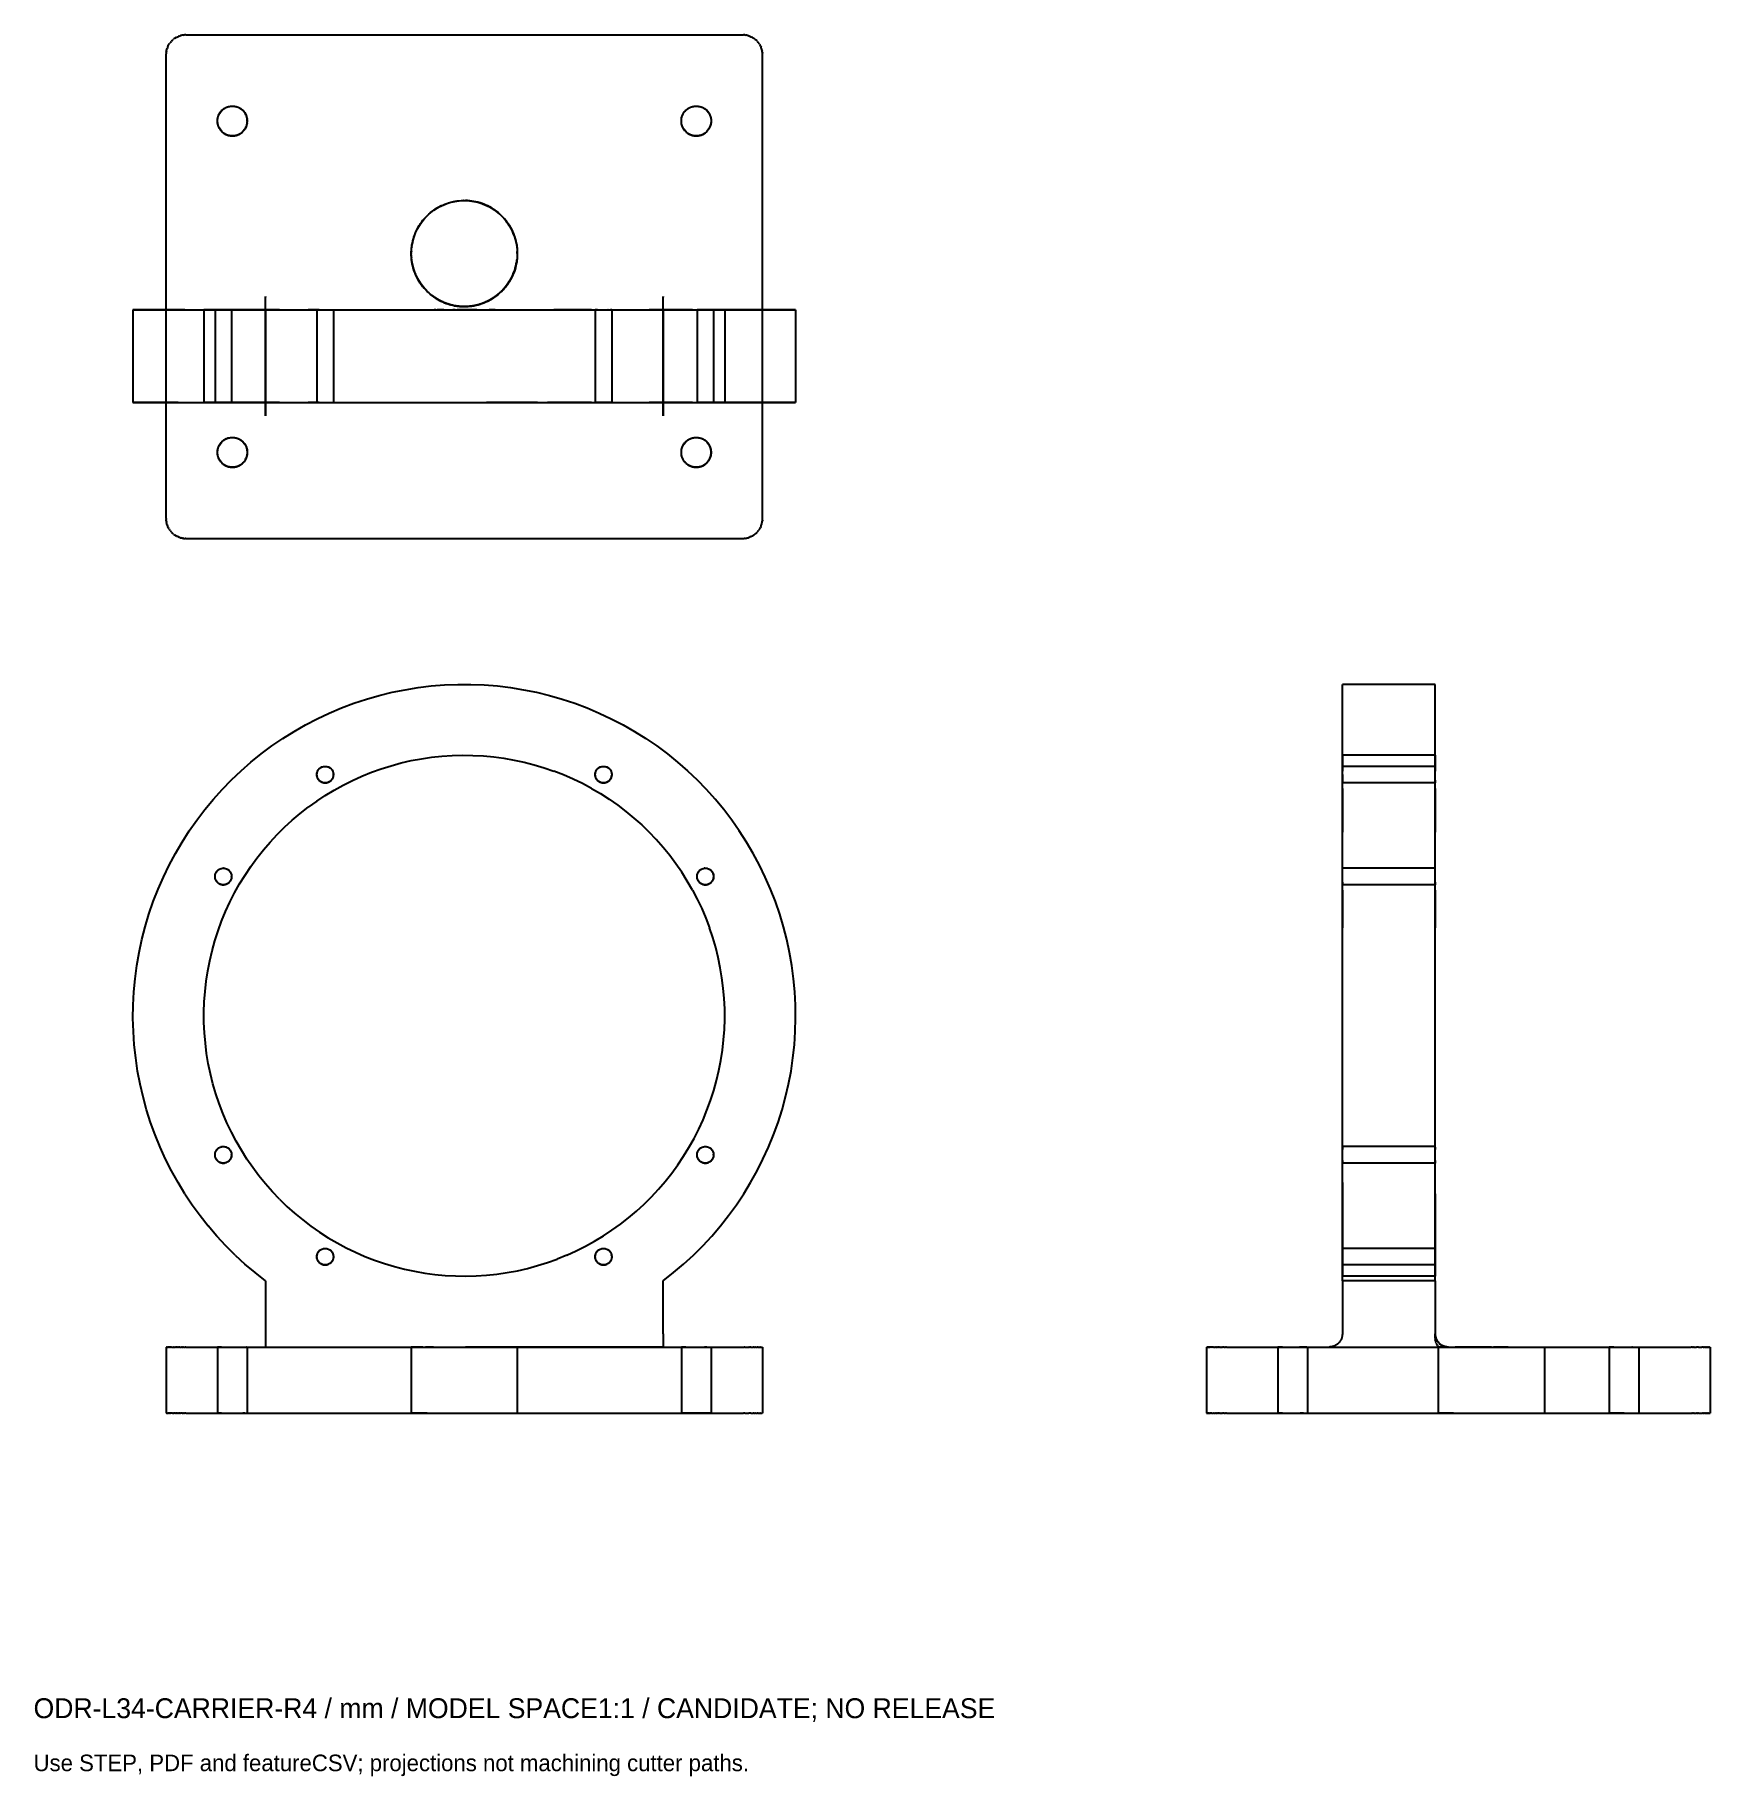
# Model space of a CAD drawing. Header units: millimetres. Extents: x -65 to 188, y -225 to 38.
import ezdxf

# ---------------------------------------------------------------- set-up
doc = ezdxf.new("R2010")
doc.units = ezdxf.units.MM
for name, color, linetype in [('FRONT_XZ', 7, 'Continuous'), ('SIDE_YZ', 7, 'Continuous'), ('TOP_XY', 7, 'Continuous')]:
    doc.layers.add(name, color=color, linetype=linetype)

msp = doc.modelspace()

# ---------------------------------------------------------------- texts
for s, height, p in [('ODR-L34-CARRIER-R4 / mm / MODEL SPACE1:1 / CANDIDATE; NO RELEASE', 3, (-65, -216)), ('Use STEP, PDF and featureCSV; projections not machining cutter paths.', 2.5, (-65, -224))]:
    msp.add_text(s, height=height).set_placement(p)

# ---------------------------------------------------------------- linework, layer by layer
for centre, radius in [((-35, 25), 2.25), ((35, 25), 2.25), ((0, 5), 8), ((-35, -25), 2.25), ((35, -25), 2.25), ((-21, -73.63), 1.25), ((21, -73.63), 1.25), ((-36.37, -89), 1.25), ((36.37, -89), 1.25), ((-36.37, -131), 1.25), ((36.37, -131), 1.25), ((-21, -146.37), 1.25), ((21, -146.37), 1.25)]:
    msp.add_circle(centre, radius)
at = {"layer": 'FRONT_XZ'}
for p, q in [((-6.97, -60.49), (-4.99, -60.25)), ((-4.99, -60.25), (-3, -60.09)), ((-3, -60.09), (-1, -60.01)), ((-1, -60.01), (1, -60.01)), ((1, -60.01), (3, -60.09)), ((3, -60.09), (4.99, -60.25)), ((4.99, -60.25), (6.97, -60.49)), ((-18.53, -63.56), (-16.66, -62.86)), ((-16.66, -62.86), (-14.77, -62.23)), ((-14.77, -62.23), (-12.84, -61.68)), ((-12.84, -61.68), (-10.9, -61.2)), ((-10.9, -61.2), (-8.94, -60.81)), ((-8.94, -60.81), (-6.97, -60.49)), ((6.97, -60.49), (8.94, -60.81)), ((8.94, -60.81), (10.9, -61.2)), ((10.9, -61.2), (12.84, -61.68)), ((12.84, -61.68), (14.77, -62.23)), ((14.77, -62.23), (16.66, -62.86)), ((16.66, -62.86), (18.53, -63.56)), ((-23.95, -66.11), (-22.18, -65.19)), ((-22.18, -65.19), (-20.37, -64.34)), ((-20.37, -64.34), (-18.53, -63.56)), ((18.53, -63.56), (20.37, -64.34)), ((20.37, -64.34), (22.18, -65.19)), ((22.18, -65.19), (23.95, -66.11)), ((-29.03, -69.29), (-27.38, -68.16)), ((-27.38, -68.16), (-25.69, -67.1)), ((-25.69, -67.1), (-23.95, -66.11)), ((23.95, -66.11), (25.69, -67.1)), ((25.69, -67.1), (27.38, -68.16)), ((27.38, -68.16), (29.03, -69.29)), ((-32.19, -71.74), (-30.64, -70.48)), ((-30.64, -70.48), (-29.03, -69.29)), ((-4.93, -71.01), (-3.37, -70.84)), ((-3.37, -70.84), (-1.81, -70.74)), ((-1.81, -70.74), (-0.25, -70.7)), ((-0.25, -70.7), (1.31, -70.72)), ((1.31, -70.72), (2.87, -70.81)), ((2.87, -70.81), (4.43, -70.95)), ((29.03, -69.29), (30.64, -70.48)), ((30.64, -70.48), (32.19, -71.74)), ((-35.14, -74.43), (-33.69, -73.06)), ((-33.69, -73.06), (-32.19, -71.74)), ((-22.25, -73.53), (-22.24, -73.48)), ((-22.25, -73.58), (-22.25, -73.53)), ((-22.24, -73.48), (-22.23, -73.43)), ((-22.23, -73.38), (-22.21, -73.33)), ((-22.23, -73.43), (-22.23, -73.38)), ((-22.21, -73.33), (-22.2, -73.28)), ((-22.2, -73.28), (-22.19, -73.24)), ((-22.19, -73.24), (-22.17, -73.19)), ((-22.17, -73.19), (-22.15, -73.14)), ((-22.15, -73.14), (-22.13, -73.1)), ((-22.13, -73.1), (-22.11, -73.05)), ((-22.11, -73.05), (-22.09, -73.01)), ((-22.09, -73.01), (-22.06, -72.97)), ((-22.06, -72.97), (-22.03, -72.92)), ((-22.03, -72.92), (-22.01, -72.88)), ((-22.01, -72.88), (-21.98, -72.84)), ((-21.98, -72.84), (-21.94, -72.81)), ((-21.94, -72.81), (-21.91, -72.77)), ((-21.91, -72.77), (-21.88, -72.73)), ((-21.88, -72.73), (-21.84, -72.7)), ((-21.84, -72.7), (-21.8, -72.67)), ((-21.8, -72.67), (-21.76, -72.64)), ((-21.76, -72.64), (-21.72, -72.61)), ((-21.72, -72.61), (-21.68, -72.58)), ((-21.68, -72.58), (-21.64, -72.55)), ((-21.64, -72.55), (-21.6, -72.53)), ((-21.6, -72.53), (-21.55, -72.51)), ((-21.55, -72.51), (-21.51, -72.48)), ((-21.51, -72.48), (-21.46, -72.47)), ((-21.46, -72.47), (-21.41, -72.45)), ((-21.41, -72.45), (-21.37, -72.43)), ((-21.37, -72.43), (-21.32, -72.42)), ((-21.32, -72.42), (-21.27, -72.41)), ((-21.27, -72.41), (-21.22, -72.4)), ((-21.22, -72.4), (-21.17, -72.39)), ((-21.17, -72.39), (-21.12, -72.38)), ((-21.12, -72.38), (-21.07, -72.38)), ((-21.07, -72.38), (-21.02, -72.38)), ((-21.02, -72.38), (-20.98, -72.38)), ((-20.98, -72.38), (-20.93, -72.38)), ((-20.93, -72.38), (-20.88, -72.38)), ((-20.88, -72.38), (-20.83, -72.39)), ((-20.83, -72.39), (-20.78, -72.4)), ((-20.78, -72.4), (-20.73, -72.41)), ((-20.73, -72.41), (-20.68, -72.42)), ((-20.68, -72.42), (-20.63, -72.43)), ((-20.63, -72.43), (-20.59, -72.45)), ((-20.59, -72.45), (-20.54, -72.47)), ((-20.54, -72.47), (-20.49, -72.48)), ((-20.49, -72.48), (-20.45, -72.51)), ((-20.45, -72.51), (-20.4, -72.53)), ((-20.4, -72.53), (-20.36, -72.55)), ((-20.36, -72.55), (-20.32, -72.58)), ((-20.32, -72.58), (-20.28, -72.61)), ((-20.28, -72.61), (-20.24, -72.64)), ((-20.2, -72.67), (-20.24, -72.64)), ((-20.16, -72.7), (-20.2, -72.67)), ((-20.12, -72.73), (-20.16, -72.7)), ((-20.12, -72.73), (-20.09, -72.77)), ((-20.09, -72.77), (-20.06, -72.81)), ((-20.06, -72.81), (-20.02, -72.84)), ((-20.02, -72.84), (-19.99, -72.88)), ((-19.99, -72.88), (-19.97, -72.92)), ((-19.97, -72.92), (-19.94, -72.97)), ((-19.91, -73.01), (-19.94, -72.97)), ((-19.89, -73.05), (-19.91, -73.01)), ((-19.89, -73.05), (-19.87, -73.1)), ((-19.87, -73.1), (-19.85, -73.14)), ((-19.85, -73.14), (-19.83, -73.19)), ((-19.83, -73.19), (-19.81, -73.24)), ((-19.81, -73.24), (-19.8, -73.28)), ((-19.8, -73.28), (-19.79, -73.33)), ((-19.79, -73.33), (-19.77, -73.38)), ((-19.77, -73.38), (-19.77, -73.43)), ((-19.77, -73.43), (-19.76, -73.48)), ((-19.76, -73.48), (-19.75, -73.53)), ((-19.75, -73.53), (-19.75, -73.58)), ((-15.45, -73.86), (-14, -73.28)), ((-14, -73.28), (-12.53, -72.75)), ((-12.53, -72.75), (-11.04, -72.28)), ((-11.04, -72.28), (-9.53, -71.87)), ((-9.53, -71.87), (-8.01, -71.52)), ((-8.01, -71.52), (-6.47, -71.24)), ((-6.47, -71.24), (-4.93, -71.01)), ((4.43, -70.95), (5.98, -71.16)), ((5.98, -71.16), (7.52, -71.43)), ((7.52, -71.43), (9.04, -71.75)), ((9.04, -71.75), (10.56, -72.14)), ((10.56, -72.14), (12.05, -72.59)), ((12.05, -72.59), (13.53, -73.1)), ((14.99, -73.67), (13.53, -73.1)), ((19.75, -73.53), (19.76, -73.48)), ((19.75, -73.58), (19.75, -73.53)), ((19.76, -73.48), (19.77, -73.43)), ((19.77, -73.38), (19.79, -73.33)), ((19.77, -73.43), (19.77, -73.38)), ((19.79, -73.33), (19.8, -73.28)), ((19.8, -73.28), (19.81, -73.24)), ((19.81, -73.24), (19.83, -73.19)), ((19.83, -73.19), (19.85, -73.14)), ((19.85, -73.14), (19.87, -73.1)), ((19.87, -73.1), (19.89, -73.05)), ((19.89, -73.05), (19.91, -73.01)), ((19.91, -73.01), (19.94, -72.97)), ((19.94, -72.97), (19.97, -72.92)), ((19.97, -72.92), (19.99, -72.88)), ((19.99, -72.88), (20.02, -72.84)), ((20.02, -72.84), (20.06, -72.81)), ((20.06, -72.81), (20.09, -72.77)), ((20.09, -72.77), (20.12, -72.73)), ((20.12, -72.73), (20.16, -72.7)), ((20.16, -72.7), (20.2, -72.67)), ((20.2, -72.67), (20.24, -72.64)), ((20.24, -72.64), (20.28, -72.61)), ((20.28, -72.61), (20.32, -72.58)), ((20.32, -72.58), (20.36, -72.55)), ((20.36, -72.55), (20.4, -72.53)), ((20.4, -72.53), (20.45, -72.51)), ((20.45, -72.51), (20.49, -72.48)), ((20.49, -72.48), (20.54, -72.47)), ((20.54, -72.47), (20.59, -72.45)), ((20.59, -72.45), (20.63, -72.43)), ((20.63, -72.43), (20.68, -72.42)), ((20.68, -72.42), (20.73, -72.41)), ((20.73, -72.41), (20.78, -72.4)), ((20.78, -72.4), (20.83, -72.39)), ((20.83, -72.39), (20.88, -72.38)), ((20.88, -72.38), (20.93, -72.38)), ((20.93, -72.38), (20.98, -72.38)), ((20.98, -72.38), (21.02, -72.38)), ((21.02, -72.38), (21.07, -72.38)), ((21.07, -72.38), (21.12, -72.38)), ((21.12, -72.38), (21.17, -72.39)), ((21.17, -72.39), (21.22, -72.4)), ((21.22, -72.4), (21.27, -72.41)), ((21.27, -72.41), (21.32, -72.42)), ((21.32, -72.42), (21.37, -72.43)), ((21.37, -72.43), (21.41, -72.45)), ((21.41, -72.45), (21.46, -72.47)), ((21.46, -72.47), (21.51, -72.48)), ((21.51, -72.48), (21.55, -72.51)), ((21.55, -72.51), (21.6, -72.53)), ((21.6, -72.53), (21.64, -72.55)), ((21.64, -72.55), (21.68, -72.58)), ((21.68, -72.58), (21.72, -72.61)), ((21.72, -72.61), (21.76, -72.64)), ((21.76, -72.64), (21.8, -72.67)), ((21.8, -72.67), (21.84, -72.7)), ((21.84, -72.7), (21.88, -72.73)), ((21.88, -72.73), (21.91, -72.77)), ((21.91, -72.77), (21.94, -72.81)), ((21.94, -72.81), (21.98, -72.84)), ((21.98, -72.84), (22.01, -72.88)), ((22.01, -72.88), (22.03, -72.92)), ((22.03, -72.92), (22.06, -72.97)), ((22.06, -72.97), (22.09, -73.01)), ((22.09, -73.01), (22.11, -73.05)), ((22.11, -73.05), (22.13, -73.1)), ((22.13, -73.1), (22.15, -73.14)), ((22.15, -73.14), (22.17, -73.19)), ((22.17, -73.19), (22.19, -73.24)), ((22.19, -73.24), (22.2, -73.28)), ((22.2, -73.28), (22.21, -73.33)), ((22.21, -73.33), (22.23, -73.38)), ((22.23, -73.38), (22.23, -73.43)), ((22.23, -73.43), (22.24, -73.48)), ((22.24, -73.48), (22.25, -73.53)), ((22.25, -73.53), (22.25, -73.58)), ((32.19, -71.74), (33.69, -73.06)), ((33.69, -73.06), (35.14, -74.43)), ((-37.87, -77.35), (-36.54, -75.87)), ((-36.54, -75.87), (-35.14, -74.43)), ((-22.25, -73.63), (-22.25, -73.58)), ((-22.25, -73.68), (-22.25, -73.63)), ((-22.25, -73.73), (-22.25, -73.68)), ((-22.24, -73.78), (-22.25, -73.73)), ((-22.23, -73.82), (-22.24, -73.78)), ((-22.23, -73.87), (-22.23, -73.82)), ((-22.21, -73.92), (-22.23, -73.87)), ((-22.2, -73.97), (-22.21, -73.92)), ((-22.19, -74.02), (-22.2, -73.97)), ((-22.17, -74.06), (-22.19, -74.02)), ((-22.15, -74.11), (-22.17, -74.06)), ((-22.13, -74.16), (-22.15, -74.11)), ((-22.11, -74.2), (-22.13, -74.16)), ((-22.09, -74.24), (-22.11, -74.2)), ((-22.06, -74.29), (-22.09, -74.24)), ((-22.03, -74.33), (-22.06, -74.29)), ((-22.01, -74.37), (-22.03, -74.33)), ((-21.98, -74.41), (-22.01, -74.37)), ((-21.94, -74.45), (-21.98, -74.41)), ((-21.91, -74.48), (-21.94, -74.45)), ((-21.91, -74.48), (-21.88, -74.52)), ((-21.88, -74.52), (-21.84, -74.55)), ((-21.84, -74.55), (-21.8, -74.59)), ((-21.8, -74.59), (-21.76, -74.62)), ((-21.76, -74.62), (-21.72, -74.65)), ((-21.72, -74.65), (-21.68, -74.67)), ((-21.68, -74.67), (-21.64, -74.7)), ((-21.64, -74.7), (-21.6, -74.73)), ((-21.6, -74.73), (-21.55, -74.75)), ((-21.55, -74.75), (-21.51, -74.77)), ((-21.51, -74.77), (-21.46, -74.79)), ((-21.46, -74.79), (-21.41, -74.81)), ((-21.41, -74.81), (-21.37, -74.82)), ((-21.37, -74.82), (-21.32, -74.84)), ((-21.32, -74.84), (-21.27, -74.85)), ((-21.27, -74.85), (-21.22, -74.86)), ((-21.22, -74.86), (-21.17, -74.86)), ((-21.17, -74.86), (-21.12, -74.87)), ((-21.12, -74.87), (-21.07, -74.87)), ((-21.07, -74.87), (-21.02, -74.88)), ((-21.02, -74.88), (-20.98, -74.88)), ((-20.98, -74.88), (-20.93, -74.87)), ((-20.98, -76.77), (-19.64, -75.96)), ((-20.93, -74.87), (-20.88, -74.87)), ((-20.88, -74.87), (-20.83, -74.86)), ((-20.83, -74.86), (-20.78, -74.86)), ((-20.78, -74.86), (-20.73, -74.85)), ((-20.73, -74.85), (-20.68, -74.84)), ((-20.68, -74.84), (-20.63, -74.82)), ((-20.63, -74.82), (-20.59, -74.81)), ((-20.59, -74.81), (-20.54, -74.79)), ((-20.54, -74.79), (-20.49, -74.77)), ((-20.49, -74.77), (-20.45, -74.75)), ((-20.45, -74.75), (-20.4, -74.73)), ((-20.4, -74.73), (-20.36, -74.7)), ((-20.36, -74.7), (-20.32, -74.67)), ((-20.32, -74.67), (-20.28, -74.65)), ((-20.28, -74.65), (-20.24, -74.62)), ((-20.24, -74.62), (-20.2, -74.59)), ((-20.2, -74.59), (-20.16, -74.55)), ((-20.16, -74.55), (-20.12, -74.52)), ((-20.12, -74.52), (-20.09, -74.48)), ((-20.09, -74.48), (-20.06, -74.45)), ((-20.06, -74.45), (-20.02, -74.41)), ((-20.02, -74.41), (-19.99, -74.37)), ((-19.97, -74.33), (-19.99, -74.37)), ((-19.94, -74.29), (-19.97, -74.33)), ((-19.91, -74.24), (-19.94, -74.29)), ((-19.89, -74.2), (-19.91, -74.24)), ((-19.87, -74.16), (-19.89, -74.2)), ((-19.85, -74.11), (-19.87, -74.16)), ((-19.83, -74.06), (-19.85, -74.11)), ((-19.81, -74.02), (-19.83, -74.06)), ((-19.8, -73.97), (-19.81, -74.02)), ((-19.79, -73.92), (-19.8, -73.97)), ((-19.77, -73.87), (-19.79, -73.92)), ((-19.76, -73.78), (-19.77, -73.82)), ((-19.77, -73.82), (-19.77, -73.87)), ((-19.76, -73.78), (-19.75, -73.73)), ((-19.75, -73.63), (-19.75, -73.58)), ((-19.75, -73.68), (-19.75, -73.63)), ((-19.75, -73.73), (-19.75, -73.68)), ((-19.64, -75.96), (-18.27, -75.21)), ((-18.27, -75.21), (-16.87, -74.51)), ((-16.87, -74.51), (-15.45, -73.86)), ((16.42, -74.3), (14.99, -73.67)), ((17.83, -74.98), (16.42, -74.3)), ((19.21, -75.71), (17.83, -74.98)), ((19.21, -75.71), (20.55, -76.5)), ((19.75, -73.63), (19.75, -73.58)), ((19.75, -73.68), (19.75, -73.63)), ((19.75, -73.73), (19.75, -73.68)), ((19.76, -73.78), (19.75, -73.73)), ((19.77, -73.82), (19.76, -73.78)), ((19.77, -73.87), (19.77, -73.82)), ((19.79, -73.92), (19.77, -73.87)), ((19.8, -73.97), (19.79, -73.92)), ((19.81, -74.02), (19.8, -73.97)), ((19.83, -74.06), (19.81, -74.02)), ((19.85, -74.11), (19.83, -74.06)), ((19.87, -74.16), (19.85, -74.11)), ((19.89, -74.2), (19.87, -74.16)), ((19.91, -74.24), (19.89, -74.2)), ((19.94, -74.29), (19.91, -74.24)), ((19.97, -74.33), (19.94, -74.29)), ((19.99, -74.37), (19.97, -74.33)), ((20.02, -74.41), (19.99, -74.37)), ((20.06, -74.45), (20.02, -74.41)), ((20.09, -74.48), (20.06, -74.45)), ((20.09, -74.48), (20.12, -74.52)), ((20.12, -74.52), (20.16, -74.55)), ((20.16, -74.55), (20.2, -74.59)), ((20.2, -74.59), (20.24, -74.62)), ((20.24, -74.62), (20.28, -74.65)), ((20.28, -74.65), (20.32, -74.67)), ((20.32, -74.67), (20.36, -74.7)), ((20.36, -74.7), (20.4, -74.73)), ((20.4, -74.73), (20.45, -74.75)), ((20.45, -74.75), (20.49, -74.77)), ((20.49, -74.77), (20.54, -74.79)), ((20.54, -74.79), (20.59, -74.81)), ((20.59, -74.81), (20.63, -74.82)), ((20.63, -74.82), (20.68, -74.84)), ((20.68, -74.84), (20.73, -74.85)), ((20.73, -74.85), (20.78, -74.86)), ((20.78, -74.86), (20.83, -74.86)), ((20.83, -74.86), (20.88, -74.87)), ((20.88, -74.87), (20.93, -74.87)), ((20.93, -74.87), (20.98, -74.88)), ((20.98, -74.88), (21.02, -74.88)), ((21.02, -74.88), (21.07, -74.87)), ((21.07, -74.87), (21.12, -74.87)), ((21.12, -74.87), (21.17, -74.86)), ((21.17, -74.86), (21.22, -74.86)), ((21.22, -74.86), (21.27, -74.85)), ((21.27, -74.85), (21.32, -74.84)), ((21.32, -74.84), (21.37, -74.82)), ((21.37, -74.82), (21.41, -74.81)), ((21.41, -74.81), (21.46, -74.79)), ((21.46, -74.79), (21.51, -74.77)), ((21.51, -74.77), (21.55, -74.75)), ((21.55, -74.75), (21.6, -74.73)), ((21.6, -74.73), (21.64, -74.7)), ((21.64, -74.7), (21.68, -74.67)), ((21.68, -74.67), (21.72, -74.65)), ((21.72, -74.65), (21.76, -74.62)), ((21.76, -74.62), (21.8, -74.59)), ((21.8, -74.59), (21.84, -74.55)), ((21.84, -74.55), (21.88, -74.52)), ((21.88, -74.52), (21.91, -74.48)), ((21.91, -74.48), (21.94, -74.45)), ((21.94, -74.45), (21.98, -74.41)), ((21.98, -74.41), (22.01, -74.37)), ((22.01, -74.37), (22.03, -74.33)), ((22.03, -74.33), (22.06, -74.29)), ((22.06, -74.29), (22.09, -74.24)), ((22.09, -74.24), (22.11, -74.2)), ((22.11, -74.2), (22.13, -74.16)), ((22.13, -74.16), (22.15, -74.11)), ((22.15, -74.11), (22.17, -74.06)), ((22.17, -74.06), (22.19, -74.02)), ((22.19, -74.02), (22.2, -73.97)), ((22.2, -73.97), (22.21, -73.92)), ((22.21, -73.92), (22.23, -73.87)), ((22.24, -73.78), (22.23, -73.82)), ((22.23, -73.87), (22.23, -73.82)), ((22.25, -73.73), (22.24, -73.78)), ((22.25, -73.58), (22.25, -73.63)), ((22.25, -73.63), (22.25, -73.68)), ((22.25, -73.68), (22.25, -73.73)), ((36.54, -75.87), (35.14, -74.43)), ((37.87, -77.35), (36.54, -75.87)), ((-39.14, -78.89), (-37.87, -77.35)), ((-24.79, -79.5), (-23.55, -78.54)), ((-22.28, -77.63), (-23.55, -78.54)), ((-22.28, -77.63), (-20.98, -76.77)), ((20.55, -76.5), (21.87, -77.35)), ((21.87, -77.35), (23.15, -78.24)), ((23.15, -78.24), (24.39, -79.19)), ((39.14, -78.89), (37.87, -77.35)), ((-41.5, -82.12), (-40.36, -80.48)), ((-40.36, -80.48), (-39.14, -78.89)), ((-27.13, -81.57), (-25.98, -80.51)), ((-25.98, -80.51), (-24.79, -79.5)), ((24.39, -79.19), (25.6, -80.18)), ((25.6, -80.18), (26.77, -81.22)), ((26.77, -81.22), (27.89, -82.31)), ((40.36, -80.48), (39.14, -78.89)), ((41.5, -82.12), (40.36, -80.48)), ((-43.6, -85.52), (-42.59, -83.8)), ((-42.59, -83.8), (-41.5, -82.12)), ((-30.32, -85), (-29.3, -83.81)), ((-29.3, -83.81), (-28.24, -82.67)), ((-28.24, -82.67), (-27.13, -81.57)), ((28.97, -83.44), (27.89, -82.31)), ((30, -84.61), (28.97, -83.44)), ((42.59, -83.8), (41.5, -82.12)), ((43.6, -85.52), (42.59, -83.8)), ((-44.54, -87.28), (-43.6, -85.52)), ((-32.21, -87.49), (-31.29, -86.22)), ((-31.29, -86.22), (-30.32, -85)), ((30.99, -85.83), (30, -84.61)), ((31.92, -87.08), (30.99, -85.83)), ((44.54, -87.28), (43.6, -85.52)), ((-46.21, -90.91), (-45.41, -89.08)), ((-45.41, -89.08), (-44.54, -87.28)), ((-37.62, -88.9), (-37.61, -88.85)), ((-37.62, -88.95), (-37.62, -88.9)), ((-37.62, -89), (-37.62, -88.95)), ((-37.62, -89.05), (-37.62, -89)), ((-37.62, -89.1), (-37.62, -89.05)), ((-37.61, -89.15), (-37.62, -89.1)), ((-37.61, -88.8), (-37.6, -88.75)), ((-37.61, -88.85), (-37.61, -88.8)), ((-37.61, -89.2), (-37.61, -89.15)), ((-37.6, -89.25), (-37.61, -89.2)), ((-37.6, -88.75), (-37.59, -88.7)), ((-37.59, -89.3), (-37.6, -89.25)), ((-37.59, -88.7), (-37.57, -88.66)), ((-37.57, -89.34), (-37.59, -89.3)), ((-37.57, -88.66), (-37.56, -88.61)), ((-37.56, -88.61), (-37.54, -88.56)), ((-37.54, -88.56), (-37.53, -88.52)), ((-37.53, -88.52), (-37.51, -88.47)), ((-37.51, -88.47), (-37.48, -88.43)), ((-37.48, -88.43), (-37.46, -88.38)), ((-37.46, -88.38), (-37.43, -88.34)), ((-37.43, -88.34), (-37.41, -88.3)), ((-37.41, -88.3), (-37.38, -88.26)), ((-37.38, -88.26), (-37.35, -88.22)), ((-37.35, -88.22), (-37.32, -88.18)), ((-37.32, -88.18), (-37.28, -88.14)), ((-37.28, -88.14), (-37.25, -88.11)), ((-37.25, -88.11), (-37.21, -88.07)), ((-37.21, -88.07), (-37.17, -88.04)), ((-37.17, -88.04), (-37.14, -88.01)), ((-37.14, -88.01), (-37.1, -87.98)), ((-37.1, -87.98), (-37.05, -87.95)), ((-37.05, -87.95), (-37.01, -87.93)), ((-37.01, -87.93), (-36.97, -87.9)), ((-36.97, -87.9), (-36.92, -87.88)), ((-36.92, -87.88), (-36.88, -87.86)), ((-36.88, -87.86), (-36.83, -87.84)), ((-36.83, -87.84), (-36.79, -87.82)), ((-36.79, -87.82), (-36.74, -87.81)), ((-36.74, -87.81), (-36.69, -87.79)), ((-36.69, -87.79), (-36.64, -87.78)), ((-36.64, -87.78), (-36.6, -87.77)), ((-36.6, -87.77), (-36.55, -87.76)), ((-36.55, -87.76), (-36.5, -87.76)), ((-36.5, -87.76), (-36.45, -87.75)), ((-36.45, -87.75), (-36.4, -87.75)), ((-36.4, -87.75), (-36.35, -87.75)), ((-36.3, -87.75), (-36.35, -87.75)), ((-36.25, -87.76), (-36.3, -87.75)), ((-36.25, -87.76), (-36.2, -87.76)), ((-36.2, -87.76), (-36.15, -87.77)), ((-36.15, -87.77), (-36.1, -87.78)), ((-36.1, -87.78), (-36.05, -87.79)), ((-36.05, -87.79), (-36.01, -87.81)), ((-36.01, -87.81), (-35.96, -87.82)), ((-35.96, -87.82), (-35.91, -87.84)), ((-35.91, -87.84), (-35.87, -87.86)), ((-35.82, -87.88), (-35.87, -87.86)), ((-35.78, -87.9), (-35.82, -87.88)), ((-35.78, -87.9), (-35.73, -87.93)), ((-35.73, -87.93), (-35.69, -87.95)), ((-35.69, -87.95), (-35.65, -87.98)), ((-35.65, -87.98), (-35.61, -88.01)), ((-35.61, -88.01), (-35.57, -88.04)), ((-35.57, -88.04), (-35.53, -88.07)), ((-35.53, -88.07), (-35.5, -88.11)), ((-35.5, -88.11), (-35.46, -88.14)), ((-35.46, -88.14), (-35.43, -88.18)), ((-35.43, -88.18), (-35.4, -88.22)), ((-35.37, -88.26), (-35.4, -88.22)), ((-35.34, -88.3), (-35.37, -88.26)), ((-35.34, -88.3), (-35.31, -88.34)), ((-35.31, -88.34), (-35.29, -88.38)), ((-35.29, -88.38), (-35.26, -88.43)), ((-35.26, -88.43), (-35.24, -88.47)), ((-35.24, -88.47), (-35.22, -88.52)), ((-35.22, -88.52), (-35.2, -88.56)), ((-35.2, -88.56), (-35.19, -88.61)), ((-35.19, -88.61), (-35.17, -88.66)), ((-35.17, -88.66), (-35.16, -88.7)), ((-35.16, -89.3), (-35.17, -89.34)), ((-35.16, -88.7), (-35.15, -88.75)), ((-35.15, -89.25), (-35.16, -89.3)), ((-35.15, -88.75), (-35.14, -88.8)), ((-35.14, -89.2), (-35.15, -89.25)), ((-35.14, -88.8), (-35.13, -88.85)), ((-35.13, -89.15), (-35.14, -89.2)), ((-35.13, -88.85), (-35.13, -88.9)), ((-35.13, -88.9), (-35.12, -88.95)), ((-35.13, -89.1), (-35.12, -89.05)), ((-35.13, -89.1), (-35.13, -89.15)), ((-35.12, -88.95), (-35.12, -89)), ((-35.12, -89.05), (-35.12, -89)), ((-33.9, -90.12), (-33.08, -88.78)), ((-33.08, -88.78), (-32.21, -87.49)), ((32.81, -88.36), (31.92, -87.08)), ((33.64, -89.69), (32.81, -88.36)), ((35.12, -88.95), (35.13, -88.9)), ((35.12, -89), (35.12, -88.95)), ((35.12, -89.05), (35.12, -89)), ((35.13, -89.1), (35.12, -89.05)), ((35.13, -88.85), (35.14, -88.8)), ((35.13, -88.9), (35.13, -88.85)), ((35.13, -89.15), (35.13, -89.1)), ((35.14, -89.2), (35.13, -89.15)), ((35.14, -88.8), (35.15, -88.75)), ((35.15, -89.25), (35.14, -89.2)), ((35.15, -88.75), (35.16, -88.7)), ((35.16, -89.3), (35.15, -89.25)), ((35.16, -88.7), (35.17, -88.66)), ((35.17, -89.34), (35.16, -89.3)), ((35.17, -88.66), (35.19, -88.61)), ((35.19, -88.61), (35.2, -88.56)), ((35.2, -88.56), (35.22, -88.52)), ((35.22, -88.52), (35.24, -88.47)), ((35.24, -88.47), (35.26, -88.43)), ((35.26, -88.43), (35.29, -88.38)), ((35.29, -88.38), (35.31, -88.34)), ((35.31, -88.34), (35.34, -88.3)), ((35.34, -88.3), (35.37, -88.26)), ((35.37, -88.26), (35.4, -88.22)), ((35.4, -88.22), (35.43, -88.18)), ((35.43, -88.18), (35.46, -88.14)), ((35.46, -88.14), (35.5, -88.11)), ((35.5, -88.11), (35.53, -88.07)), ((35.53, -88.07), (35.57, -88.04)), ((35.57, -88.04), (35.61, -88.01)), ((35.61, -88.01), (35.65, -87.98)), ((35.65, -87.98), (35.69, -87.95)), ((35.69, -87.95), (35.73, -87.93)), ((35.73, -87.93), (35.78, -87.9)), ((35.78, -87.9), (35.82, -87.88)), ((35.82, -87.88), (35.87, -87.86)), ((35.87, -87.86), (35.91, -87.84)), ((35.91, -87.84), (35.96, -87.82)), ((35.96, -87.82), (36.01, -87.81)), ((36.01, -87.81), (36.05, -87.79)), ((36.05, -87.79), (36.1, -87.78)), ((36.1, -87.78), (36.15, -87.77)), ((36.15, -87.77), (36.2, -87.76)), ((36.25, -87.76), (36.2, -87.76)), ((36.3, -87.75), (36.25, -87.76)), ((36.3, -87.75), (36.35, -87.75)), ((36.35, -87.75), (36.4, -87.75)), ((36.4, -87.75), (36.45, -87.75)), ((36.45, -87.75), (36.5, -87.76)), ((36.5, -87.76), (36.55, -87.76)), ((36.55, -87.76), (36.6, -87.77)), ((36.64, -87.78), (36.6, -87.77)), ((36.69, -87.79), (36.64, -87.78)), ((36.69, -87.79), (36.74, -87.81)), ((36.74, -87.81), (36.79, -87.82)), ((36.79, -87.82), (36.83, -87.84)), ((36.83, -87.84), (36.88, -87.86)), ((36.88, -87.86), (36.92, -87.88)), ((36.92, -87.88), (36.97, -87.9)), ((36.97, -87.9), (37.01, -87.93)), ((37.05, -87.95), (37.01, -87.93)), ((37.1, -87.98), (37.05, -87.95)), ((37.1, -87.98), (37.14, -88.01)), ((37.14, -88.01), (37.17, -88.04)), ((37.17, -88.04), (37.21, -88.07)), ((37.21, -88.07), (37.25, -88.11)), ((37.25, -88.11), (37.28, -88.14)), ((37.28, -88.14), (37.32, -88.18)), ((37.32, -88.18), (37.35, -88.22)), ((37.35, -88.22), (37.38, -88.26)), ((37.41, -88.3), (37.38, -88.26)), ((37.43, -88.34), (37.41, -88.3)), ((37.43, -88.34), (37.46, -88.38)), ((37.46, -88.38), (37.48, -88.43)), ((37.48, -88.43), (37.51, -88.47)), ((37.51, -88.47), (37.53, -88.52)), ((37.53, -88.52), (37.54, -88.56)), ((37.54, -88.56), (37.56, -88.61)), ((37.57, -88.66), (37.56, -88.61)), ((37.59, -88.7), (37.57, -88.66)), ((37.59, -89.3), (37.57, -89.34)), ((37.6, -88.75), (37.59, -88.7)), ((37.6, -89.25), (37.59, -89.3)), ((37.61, -88.8), (37.6, -88.75)), ((37.6, -89.25), (37.61, -89.2)), ((37.61, -88.8), (37.61, -88.85)), ((37.61, -88.85), (37.62, -88.9)), ((37.62, -89.1), (37.61, -89.15)), ((37.61, -89.2), (37.61, -89.15)), ((37.62, -88.9), (37.62, -88.95)), ((37.62, -88.95), (37.62, -89)), ((37.62, -89), (37.62, -89.05)), ((37.62, -89.05), (37.62, -89.1)), ((45.41, -89.08), (44.54, -87.28)), ((46.21, -90.91), (45.41, -89.08)), ((-46.94, -92.77), (-46.21, -90.91)), ((-37.56, -89.39), (-37.57, -89.34)), ((-37.54, -89.44), (-37.56, -89.39)), ((-37.53, -89.48), (-37.54, -89.44)), ((-37.51, -89.53), (-37.53, -89.48)), ((-37.48, -89.57), (-37.51, -89.53)), ((-37.46, -89.62), (-37.48, -89.57)), ((-37.43, -89.66), (-37.46, -89.62)), ((-37.41, -89.7), (-37.43, -89.66)), ((-37.38, -89.74), (-37.41, -89.7)), ((-37.35, -89.78), (-37.38, -89.74)), ((-37.32, -89.82), (-37.35, -89.78)), ((-37.28, -89.86), (-37.32, -89.82)), ((-37.28, -89.86), (-37.25, -89.89)), ((-37.25, -89.89), (-37.21, -89.93)), ((-37.21, -89.93), (-37.17, -89.96)), ((-37.17, -89.96), (-37.14, -89.99)), ((-37.14, -89.99), (-37.1, -90.02)), ((-37.1, -90.02), (-37.05, -90.05)), ((-37.05, -90.05), (-37.01, -90.07)), ((-37.01, -90.07), (-36.97, -90.1)), ((-36.97, -90.1), (-36.92, -90.12)), ((-36.92, -90.12), (-36.88, -90.14)), ((-36.88, -90.14), (-36.83, -90.16)), ((-36.83, -90.16), (-36.79, -90.18)), ((-36.79, -90.18), (-36.74, -90.19)), ((-36.74, -90.19), (-36.69, -90.21)), ((-36.69, -90.21), (-36.64, -90.22)), ((-36.64, -90.22), (-36.6, -90.23)), ((-36.6, -90.23), (-36.55, -90.24)), ((-36.55, -90.24), (-36.5, -90.24)), ((-36.5, -90.24), (-36.45, -90.25)), ((-36.45, -90.25), (-36.4, -90.25)), ((-36.4, -90.25), (-36.35, -90.25)), ((-36.35, -90.25), (-36.3, -90.25)), ((-36.3, -90.25), (-36.25, -90.24)), ((-36.25, -90.24), (-36.2, -90.24)), ((-36.15, -90.23), (-36.2, -90.24)), ((-36.1, -90.22), (-36.15, -90.23)), ((-36.05, -90.21), (-36.1, -90.22)), ((-36.05, -90.21), (-36.01, -90.19)), ((-36.01, -90.19), (-35.96, -90.18)), ((-35.96, -90.18), (-35.91, -90.16)), ((-35.91, -90.16), (-35.87, -90.14)), ((-35.87, -90.14), (-35.82, -90.12)), ((-35.82, -90.12), (-35.78, -90.1)), ((-35.78, -90.1), (-35.73, -90.07)), ((-35.73, -90.07), (-35.69, -90.05)), ((-35.69, -90.05), (-35.65, -90.02)), ((-35.65, -90.02), (-35.61, -89.99)), ((-35.61, -89.99), (-35.57, -89.96)), ((-35.57, -89.96), (-35.53, -89.93)), ((-35.53, -89.93), (-35.5, -89.89)), ((-35.5, -89.89), (-35.46, -89.86)), ((-35.46, -89.86), (-35.43, -89.82)), ((-35.4, -89.78), (-35.43, -89.82)), ((-35.37, -89.74), (-35.4, -89.78)), ((-35.34, -89.7), (-35.37, -89.74)), ((-35.37, -92.87), (-34.66, -91.48)), ((-35.31, -89.66), (-35.34, -89.7)), ((-35.29, -89.62), (-35.31, -89.66)), ((-35.26, -89.57), (-35.29, -89.62)), ((-35.24, -89.53), (-35.26, -89.57)), ((-35.22, -89.48), (-35.24, -89.53)), ((-35.2, -89.44), (-35.22, -89.48)), ((-35.19, -89.39), (-35.2, -89.44)), ((-35.17, -89.34), (-35.19, -89.39)), ((-34.66, -91.48), (-33.9, -90.12)), ((34.42, -91.04), (33.64, -89.69)), ((34.42, -91.04), (35.15, -92.42)), ((35.19, -89.39), (35.17, -89.34)), ((35.2, -89.44), (35.19, -89.39)), ((35.22, -89.48), (35.2, -89.44)), ((35.24, -89.53), (35.22, -89.48)), ((35.26, -89.57), (35.24, -89.53)), ((35.29, -89.62), (35.26, -89.57)), ((35.31, -89.66), (35.29, -89.62)), ((35.34, -89.7), (35.31, -89.66)), ((35.37, -89.74), (35.34, -89.7)), ((35.4, -89.78), (35.37, -89.74)), ((35.43, -89.82), (35.4, -89.78)), ((35.46, -89.86), (35.43, -89.82)), ((35.46, -89.86), (35.5, -89.89)), ((35.5, -89.89), (35.53, -89.93)), ((35.53, -89.93), (35.57, -89.96)), ((35.57, -89.96), (35.61, -89.99)), ((35.61, -89.99), (35.65, -90.02)), ((35.65, -90.02), (35.69, -90.05)), ((35.69, -90.05), (35.73, -90.07)), ((35.73, -90.07), (35.78, -90.1)), ((35.78, -90.1), (35.82, -90.12)), ((35.82, -90.12), (35.87, -90.14)), ((35.87, -90.14), (35.91, -90.16)), ((35.91, -90.16), (35.96, -90.18)), ((35.96, -90.18), (36.01, -90.19)), ((36.01, -90.19), (36.05, -90.21)), ((36.05, -90.21), (36.1, -90.22)), ((36.1, -90.22), (36.15, -90.23)), ((36.15, -90.23), (36.2, -90.24)), ((36.2, -90.24), (36.25, -90.24)), ((36.25, -90.24), (36.3, -90.25)), ((36.3, -90.25), (36.35, -90.25)), ((36.35, -90.25), (36.4, -90.25)), ((36.4, -90.25), (36.45, -90.25)), ((36.45, -90.25), (36.5, -90.24)), ((36.5, -90.24), (36.55, -90.24)), ((36.55, -90.24), (36.6, -90.23)), ((36.6, -90.23), (36.64, -90.22)), ((36.64, -90.22), (36.69, -90.21)), ((36.69, -90.21), (36.74, -90.19)), ((36.74, -90.19), (36.79, -90.18)), ((36.79, -90.18), (36.83, -90.16)), ((36.83, -90.16), (36.88, -90.14)), ((36.88, -90.14), (36.92, -90.12)), ((36.92, -90.12), (36.97, -90.1)), ((36.97, -90.1), (37.01, -90.07)), ((37.01, -90.07), (37.05, -90.05)), ((37.05, -90.05), (37.1, -90.02)), ((37.1, -90.02), (37.14, -89.99)), ((37.14, -89.99), (37.17, -89.96)), ((37.17, -89.96), (37.21, -89.93)), ((37.21, -89.93), (37.25, -89.89)), ((37.25, -89.89), (37.28, -89.86)), ((37.28, -89.86), (37.32, -89.82)), ((37.32, -89.82), (37.35, -89.78)), ((37.38, -89.74), (37.35, -89.78)), ((37.41, -89.7), (37.38, -89.74)), ((37.43, -89.66), (37.41, -89.7)), ((37.46, -89.62), (37.43, -89.66)), ((37.46, -89.62), (37.48, -89.57)), ((37.48, -89.57), (37.51, -89.53)), ((37.53, -89.48), (37.51, -89.53)), ((37.54, -89.44), (37.53, -89.48)), ((37.56, -89.39), (37.54, -89.44)), ((37.57, -89.34), (37.56, -89.39)), ((46.94, -92.77), (46.21, -90.91)), ((-47.59, -94.66), (-46.94, -92.77)), ((-36.62, -95.74), (-36.02, -94.29)), ((-36.02, -94.29), (-35.37, -92.87)), ((35.15, -92.42), (35.82, -93.83)), ((35.82, -93.83), (36.44, -95.27)), ((47.59, -94.66), (46.94, -92.77)), ((-48.66, -98.51), (-48.16, -96.58)), ((-48.16, -96.58), (-47.59, -94.66)), ((-37.64, -98.69), (-37.16, -97.2)), ((-37.16, -97.2), (-36.62, -95.74)), ((36.44, -95.27), (36.99, -96.73)), ((37.49, -98.21), (36.99, -96.73)), ((48.16, -96.58), (47.59, -94.66)), ((48.66, -98.51), (48.16, -96.58)), ((-49.08, -100.47), (-48.66, -98.51)), ((-38.06, -100.2), (-37.64, -98.69)), ((37.93, -99.71), (37.49, -98.21)), ((38.31, -101.23), (37.93, -99.71)), ((49.08, -100.47), (48.66, -98.51)), ((-49.69, -104.42), (-49.42, -102.44)), ((-49.42, -102.44), (-49.08, -100.47)), ((-38.72, -103.25), (-38.42, -101.72)), ((-38.42, -101.72), (-38.06, -100.2)), ((38.63, -102.76), (38.31, -101.23)), ((49.42, -102.44), (49.08, -100.47)), ((49.69, -104.42), (49.42, -102.44)), ((-49.87, -106.41), (-49.69, -104.42)), ((-39.13, -106.35), (-38.95, -104.8)), ((-38.95, -104.8), (-38.72, -103.25)), ((38.88, -104.3), (38.63, -102.76)), ((39.08, -105.85), (38.88, -104.3)), ((49.87, -106.41), (49.69, -104.42)), ((-49.97, -108.4), (-49.87, -106.41)), ((-39.24, -107.91), (-39.13, -106.35)), ((39.21, -107.41), (39.08, -105.85)), ((39.29, -108.97), (39.21, -107.41)), ((49.97, -108.4), (49.87, -106.41)), ((-50, -110.4), (-49.97, -108.4)), ((-39.3, -109.47), (-39.24, -107.91)), ((-39.29, -111.03), (-39.3, -109.47)), ((39.3, -110.53), (39.29, -108.97)), ((50, -110.4), (49.97, -108.4)), ((-49.94, -112.4), (-50, -110.4)), ((-49.81, -114.39), (-49.94, -112.4)), ((-39.21, -112.59), (-39.29, -111.03)), ((-39.08, -114.15), (-39.21, -112.59)), ((39.13, -113.65), (39.24, -112.09)), ((39.24, -112.09), (39.3, -110.53)), ((49.81, -114.39), (49.94, -112.4)), ((49.94, -112.4), (50, -110.4)), ((-49.59, -116.38), (-49.81, -114.39)), ((-38.88, -115.7), (-39.08, -114.15)), ((38.72, -116.75), (38.95, -115.2)), ((38.95, -115.2), (39.13, -113.65)), ((49.59, -116.38), (49.81, -114.39)), ((-49.3, -118.35), (-49.59, -116.38)), ((-38.63, -117.24), (-38.88, -115.7)), ((-38.31, -118.77), (-38.63, -117.24)), ((38.42, -118.28), (38.72, -116.75)), ((49.3, -118.35), (49.59, -116.38)), ((-48.92, -120.32), (-49.3, -118.35)), ((-48.47, -122.26), (-48.92, -120.32)), ((-37.93, -120.29), (-38.31, -118.77)), ((-37.49, -121.79), (-37.93, -120.29)), ((37.64, -121.31), (38.06, -119.8)), ((38.06, -119.8), (38.42, -118.28)), ((48.47, -122.26), (48.92, -120.32)), ((48.92, -120.32), (49.3, -118.35)), ((-47.94, -124.19), (-48.47, -122.26)), ((-36.99, -123.27), (-37.49, -121.79)), ((-36.44, -124.73), (-36.99, -123.27)), ((36.62, -124.26), (37.16, -122.8)), ((37.16, -122.8), (37.64, -121.31)), ((47.94, -124.19), (48.47, -122.26)), ((-47.34, -126.1), (-47.94, -124.19)), ((-46.66, -127.97), (-47.34, -126.1)), ((-35.82, -126.17), (-36.44, -124.73)), ((35.37, -127.13), (36.02, -125.71)), ((36.02, -125.71), (36.62, -124.26)), ((46.66, -127.97), (47.34, -126.1)), ((47.34, -126.1), (47.94, -124.19)), ((-45.9, -129.82), (-46.66, -127.97)), ((-35.15, -127.58), (-35.82, -126.17)), ((-34.42, -128.96), (-35.15, -127.58)), ((33.9, -129.88), (34.66, -128.52)), ((34.66, -128.52), (35.37, -127.13)), ((45.9, -129.82), (46.66, -127.97)), ((-45.07, -131.64), (-45.9, -129.82)), ((-37.62, -130.9), (-37.61, -130.85)), ((-37.62, -130.95), (-37.62, -130.9)), ((-37.62, -131), (-37.62, -130.95)), ((-37.62, -131.05), (-37.62, -131)), ((-37.62, -131.1), (-37.62, -131.05)), ((-37.61, -131.15), (-37.62, -131.1)), ((-37.61, -130.8), (-37.6, -130.75)), ((-37.61, -130.85), (-37.61, -130.8)), ((-37.61, -131.2), (-37.61, -131.15)), ((-37.6, -131.25), (-37.61, -131.2)), ((-37.6, -130.75), (-37.59, -130.7)), ((-37.59, -131.3), (-37.6, -131.25)), ((-37.59, -130.7), (-37.57, -130.66)), ((-37.57, -131.34), (-37.59, -131.3)), ((-37.57, -130.66), (-37.56, -130.61)), ((-37.56, -131.39), (-37.57, -131.34)), ((-37.56, -130.61), (-37.54, -130.56)), ((-37.54, -130.56), (-37.53, -130.52)), ((-37.53, -130.52), (-37.51, -130.47)), ((-37.51, -130.47), (-37.48, -130.43)), ((-37.48, -130.43), (-37.46, -130.38)), ((-37.46, -130.38), (-37.43, -130.34)), ((-37.43, -130.34), (-37.41, -130.3)), ((-37.41, -130.3), (-37.38, -130.26)), ((-37.38, -130.26), (-37.35, -130.22)), ((-37.35, -130.22), (-37.32, -130.18)), ((-37.32, -130.18), (-37.28, -130.14)), ((-37.28, -130.14), (-37.25, -130.11)), ((-37.25, -130.11), (-37.21, -130.07)), ((-37.17, -130.04), (-37.21, -130.07)), ((-37.14, -130.01), (-37.17, -130.04)), ((-37.14, -130.01), (-37.1, -129.98)), ((-37.1, -129.98), (-37.05, -129.95)), ((-37.05, -129.95), (-37.01, -129.93)), ((-37.01, -129.93), (-36.97, -129.9)), ((-36.97, -129.9), (-36.92, -129.88)), ((-36.92, -129.88), (-36.88, -129.86)), ((-36.88, -129.86), (-36.83, -129.84)), ((-36.83, -129.84), (-36.79, -129.82)), ((-36.79, -129.82), (-36.74, -129.81)), ((-36.69, -129.79), (-36.74, -129.81)), ((-36.64, -129.78), (-36.69, -129.79)), ((-36.64, -129.78), (-36.6, -129.77)), ((-36.6, -129.77), (-36.55, -129.76)), ((-36.55, -129.76), (-36.5, -129.76)), ((-36.5, -129.76), (-36.45, -129.75)), ((-36.45, -129.75), (-36.4, -129.75)), ((-36.4, -129.75), (-36.35, -129.75)), ((-36.35, -129.75), (-36.3, -129.75)), ((-36.3, -129.75), (-36.25, -129.76)), ((-36.25, -129.76), (-36.2, -129.76)), ((-36.2, -129.76), (-36.15, -129.77)), ((-36.15, -129.77), (-36.1, -129.78)), ((-36.1, -129.78), (-36.05, -129.79)), ((-36.05, -129.79), (-36.01, -129.81)), ((-35.96, -129.82), (-36.01, -129.81)), ((-35.91, -129.84), (-35.96, -129.82)), ((-35.91, -129.84), (-35.87, -129.86)), ((-35.87, -129.86), (-35.82, -129.88)), ((-35.82, -129.88), (-35.78, -129.9)), ((-35.78, -129.9), (-35.73, -129.93)), ((-35.73, -129.93), (-35.69, -129.95)), ((-35.69, -129.95), (-35.65, -129.98)), ((-35.65, -129.98), (-35.61, -130.01)), ((-35.61, -130.01), (-35.57, -130.04)), ((-35.57, -130.04), (-35.53, -130.07)), ((-35.53, -130.07), (-35.5, -130.11)), ((-35.5, -130.11), (-35.46, -130.14)), ((-35.46, -130.14), (-35.43, -130.18)), ((-35.43, -130.18), (-35.4, -130.22)), ((-35.4, -130.22), (-35.37, -130.26)), ((-35.37, -130.26), (-35.34, -130.3)), ((-35.34, -130.3), (-35.31, -130.34)), ((-35.29, -130.38), (-35.31, -130.34)), ((-35.26, -130.43), (-35.29, -130.38)), ((-35.26, -130.43), (-35.24, -130.47)), ((-35.24, -130.47), (-35.22, -130.52)), ((-35.22, -130.52), (-35.2, -130.56)), ((-35.2, -130.56), (-35.19, -130.61)), ((-35.19, -130.61), (-35.17, -130.66)), ((-35.17, -131.34), (-35.19, -131.39)), ((-35.17, -130.66), (-35.16, -130.7)), ((-35.16, -131.3), (-35.17, -131.34)), ((-35.16, -130.7), (-35.15, -130.75)), ((-35.16, -131.3), (-35.15, -131.25)), ((-35.15, -130.75), (-35.14, -130.8)), ((-35.15, -131.25), (-35.14, -131.2)), ((-35.14, -130.8), (-35.13, -130.85)), ((-35.13, -131.15), (-35.14, -131.2)), ((-35.13, -130.85), (-35.13, -130.9)), ((-35.13, -130.9), (-35.12, -130.95)), ((-35.12, -131.05), (-35.13, -131.1)), ((-35.13, -131.1), (-35.13, -131.15)), ((-35.12, -131), (-35.12, -130.95)), ((-35.12, -131.05), (-35.12, -131)), ((-33.64, -130.31), (-34.42, -128.96)), ((-32.81, -131.64), (-33.64, -130.31)), ((32.21, -132.51), (33.08, -131.22)), ((33.08, -131.22), (33.9, -129.88)), ((35.12, -130.95), (35.13, -130.9)), ((35.12, -131), (35.12, -130.95)), ((35.12, -131.05), (35.12, -131)), ((35.13, -131.1), (35.12, -131.05)), ((35.13, -130.85), (35.14, -130.8)), ((35.13, -130.9), (35.13, -130.85)), ((35.13, -131.15), (35.13, -131.1)), ((35.14, -131.2), (35.13, -131.15)), ((35.14, -130.8), (35.15, -130.75)), ((35.15, -131.25), (35.14, -131.2)), ((35.15, -130.75), (35.16, -130.7)), ((35.16, -131.3), (35.15, -131.25)), ((35.16, -130.7), (35.17, -130.66)), ((35.17, -131.34), (35.16, -131.3)), ((35.17, -130.66), (35.19, -130.61)), ((35.19, -131.39), (35.17, -131.34)), ((35.19, -130.61), (35.2, -130.56)), ((35.2, -130.56), (35.22, -130.52)), ((35.22, -130.52), (35.24, -130.47)), ((35.24, -130.47), (35.26, -130.43)), ((35.26, -130.43), (35.29, -130.38)), ((35.29, -130.38), (35.31, -130.34)), ((35.31, -130.34), (35.34, -130.3)), ((35.34, -130.3), (35.37, -130.26)), ((35.37, -130.26), (35.4, -130.22)), ((35.4, -130.22), (35.43, -130.18)), ((35.43, -130.18), (35.46, -130.14)), ((35.46, -130.14), (35.5, -130.11)), ((35.5, -130.11), (35.53, -130.07)), ((35.53, -130.07), (35.57, -130.04)), ((35.57, -130.04), (35.61, -130.01)), ((35.61, -130.01), (35.65, -129.98)), ((35.65, -129.98), (35.69, -129.95)), ((35.69, -129.95), (35.73, -129.93)), ((35.73, -129.93), (35.78, -129.9)), ((35.78, -129.9), (35.82, -129.88)), ((35.82, -129.88), (35.87, -129.86)), ((35.87, -129.86), (35.91, -129.84)), ((35.91, -129.84), (35.96, -129.82)), ((35.96, -129.82), (36.01, -129.81)), ((36.01, -129.81), (36.05, -129.79)), ((36.05, -129.79), (36.1, -129.78)), ((36.1, -129.78), (36.15, -129.77)), ((36.15, -129.77), (36.2, -129.76)), ((36.2, -129.76), (36.25, -129.76)), ((36.25, -129.76), (36.3, -129.75)), ((36.3, -129.75), (36.35, -129.75)), ((36.35, -129.75), (36.4, -129.75)), ((36.4, -129.75), (36.45, -129.75)), ((36.45, -129.75), (36.5, -129.76)), ((36.5, -129.76), (36.55, -129.76)), ((36.55, -129.76), (36.6, -129.77)), ((36.6, -129.77), (36.64, -129.78)), ((36.64, -129.78), (36.69, -129.79)), ((36.69, -129.79), (36.74, -129.81)), ((36.74, -129.81), (36.79, -129.82)), ((36.79, -129.82), (36.83, -129.84)), ((36.83, -129.84), (36.88, -129.86)), ((36.88, -129.86), (36.92, -129.88)), ((36.92, -129.88), (36.97, -129.9)), ((36.97, -129.9), (37.01, -129.93)), ((37.01, -129.93), (37.05, -129.95)), ((37.05, -129.95), (37.1, -129.98)), ((37.1, -129.98), (37.14, -130.01)), ((37.14, -130.01), (37.17, -130.04)), ((37.17, -130.04), (37.21, -130.07)), ((37.21, -130.07), (37.25, -130.11)), ((37.25, -130.11), (37.28, -130.14)), ((37.28, -130.14), (37.32, -130.18)), ((37.32, -130.18), (37.35, -130.22)), ((37.38, -130.26), (37.35, -130.22)), ((37.38, -130.26), (37.41, -130.3)), ((37.41, -130.3), (37.43, -130.34)), ((37.43, -130.34), (37.46, -130.38)), ((37.46, -130.38), (37.48, -130.43)), ((37.48, -130.43), (37.51, -130.47)), ((37.51, -130.47), (37.53, -130.52)), ((37.54, -130.56), (37.53, -130.52)), ((37.56, -130.61), (37.54, -130.56)), ((37.56, -130.61), (37.57, -130.66)), ((37.57, -131.34), (37.56, -131.39)), ((37.57, -130.66), (37.59, -130.7)), ((37.59, -131.3), (37.57, -131.34)), ((37.59, -130.7), (37.6, -130.75)), ((37.6, -131.25), (37.59, -131.3)), ((37.6, -130.75), (37.61, -130.8)), ((37.61, -131.2), (37.6, -131.25)), ((37.61, -130.8), (37.61, -130.85)), ((37.61, -130.85), (37.62, -130.9)), ((37.62, -131.1), (37.61, -131.15)), ((37.61, -131.15), (37.61, -131.2)), ((37.62, -130.95), (37.62, -130.9)), ((37.62, -131), (37.62, -130.95)), ((37.62, -131.05), (37.62, -131)), ((37.62, -131.05), (37.62, -131.1)), ((45.07, -131.64), (45.9, -129.82)), ((-44.17, -133.43), (-45.07, -131.64)), ((-43.2, -135.17), (-44.17, -133.43)), ((-37.54, -131.44), (-37.56, -131.39)), ((-37.53, -131.48), (-37.54, -131.44)), ((-37.51, -131.53), (-37.53, -131.48)), ((-37.48, -131.57), (-37.51, -131.53)), ((-37.46, -131.62), (-37.48, -131.57)), ((-37.43, -131.66), (-37.46, -131.62)), ((-37.41, -131.7), (-37.43, -131.66)), ((-37.38, -131.74), (-37.41, -131.7)), ((-37.35, -131.78), (-37.38, -131.74)), ((-37.32, -131.82), (-37.35, -131.78)), ((-37.28, -131.86), (-37.32, -131.82)), ((-37.28, -131.86), (-37.25, -131.89)), ((-37.25, -131.89), (-37.21, -131.93)), ((-37.21, -131.93), (-37.17, -131.96)), ((-37.17, -131.96), (-37.14, -131.99)), ((-37.14, -131.99), (-37.1, -132.02)), ((-37.1, -132.02), (-37.05, -132.05)), ((-37.05, -132.05), (-37.01, -132.07)), ((-37.01, -132.07), (-36.97, -132.1)), ((-36.97, -132.1), (-36.92, -132.12)), ((-36.92, -132.12), (-36.88, -132.14)), ((-36.88, -132.14), (-36.83, -132.16)), ((-36.83, -132.16), (-36.79, -132.18)), ((-36.79, -132.18), (-36.74, -132.19)), ((-36.74, -132.19), (-36.69, -132.21)), ((-36.69, -132.21), (-36.64, -132.22)), ((-36.64, -132.22), (-36.6, -132.23)), ((-36.6, -132.23), (-36.55, -132.24)), ((-36.55, -132.24), (-36.5, -132.24)), ((-36.5, -132.24), (-36.45, -132.25)), ((-36.45, -132.25), (-36.4, -132.25)), ((-36.4, -132.25), (-36.35, -132.25)), ((-36.35, -132.25), (-36.3, -132.25)), ((-36.3, -132.25), (-36.25, -132.24)), ((-36.25, -132.24), (-36.2, -132.24)), ((-36.2, -132.24), (-36.15, -132.23)), ((-36.15, -132.23), (-36.1, -132.22)), ((-36.05, -132.21), (-36.1, -132.22)), ((-36.01, -132.19), (-36.05, -132.21)), ((-35.96, -132.18), (-36.01, -132.19)), ((-35.96, -132.18), (-35.91, -132.16)), ((-35.91, -132.16), (-35.87, -132.14)), ((-35.82, -132.12), (-35.87, -132.14)), ((-35.78, -132.1), (-35.82, -132.12)), ((-35.73, -132.07), (-35.78, -132.1)), ((-35.69, -132.05), (-35.73, -132.07)), ((-35.65, -132.02), (-35.69, -132.05)), ((-35.61, -131.99), (-35.65, -132.02)), ((-35.57, -131.96), (-35.61, -131.99)), ((-35.53, -131.93), (-35.57, -131.96)), ((-35.53, -131.93), (-35.5, -131.89)), ((-35.5, -131.89), (-35.46, -131.86)), ((-35.43, -131.82), (-35.46, -131.86)), ((-35.4, -131.78), (-35.43, -131.82)), ((-35.37, -131.74), (-35.4, -131.78)), ((-35.34, -131.7), (-35.37, -131.74)), ((-35.31, -131.66), (-35.34, -131.7)), ((-35.29, -131.62), (-35.31, -131.66)), ((-35.26, -131.57), (-35.29, -131.62)), ((-35.24, -131.53), (-35.26, -131.57)), ((-35.22, -131.48), (-35.24, -131.53)), ((-35.2, -131.44), (-35.22, -131.48)), ((-35.19, -131.39), (-35.2, -131.44)), ((-31.92, -132.92), (-32.81, -131.64)), ((-30.99, -134.17), (-31.92, -132.92)), ((30.32, -135), (31.29, -133.78)), ((31.29, -133.78), (32.21, -132.51)), ((35.2, -131.44), (35.19, -131.39)), ((35.22, -131.48), (35.2, -131.44)), ((35.24, -131.53), (35.22, -131.48)), ((35.26, -131.57), (35.24, -131.53)), ((35.29, -131.62), (35.26, -131.57)), ((35.31, -131.66), (35.29, -131.62)), ((35.34, -131.7), (35.31, -131.66)), ((35.37, -131.74), (35.34, -131.7)), ((35.4, -131.78), (35.37, -131.74)), ((35.43, -131.82), (35.4, -131.78)), ((35.46, -131.86), (35.43, -131.82)), ((35.46, -131.86), (35.5, -131.89)), ((35.5, -131.89), (35.53, -131.93)), ((35.53, -131.93), (35.57, -131.96)), ((35.57, -131.96), (35.61, -131.99)), ((35.61, -131.99), (35.65, -132.02)), ((35.65, -132.02), (35.69, -132.05)), ((35.69, -132.05), (35.73, -132.07)), ((35.73, -132.07), (35.78, -132.1)), ((35.78, -132.1), (35.82, -132.12)), ((35.82, -132.12), (35.87, -132.14)), ((35.87, -132.14), (35.91, -132.16)), ((35.91, -132.16), (35.96, -132.18)), ((35.96, -132.18), (36.01, -132.19)), ((36.01, -132.19), (36.05, -132.21)), ((36.05, -132.21), (36.1, -132.22)), ((36.1, -132.22), (36.15, -132.23)), ((36.15, -132.23), (36.2, -132.24)), ((36.2, -132.24), (36.25, -132.24)), ((36.25, -132.24), (36.3, -132.25)), ((36.3, -132.25), (36.35, -132.25)), ((36.35, -132.25), (36.4, -132.25)), ((36.4, -132.25), (36.45, -132.25)), ((36.45, -132.25), (36.5, -132.24)), ((36.5, -132.24), (36.55, -132.24)), ((36.55, -132.24), (36.6, -132.23)), ((36.6, -132.23), (36.64, -132.22)), ((36.64, -132.22), (36.69, -132.21)), ((36.69, -132.21), (36.74, -132.19)), ((36.74, -132.19), (36.79, -132.18)), ((36.79, -132.18), (36.83, -132.16)), ((36.83, -132.16), (36.88, -132.14)), ((36.88, -132.14), (36.92, -132.12)), ((36.97, -132.1), (36.92, -132.12)), ((37.01, -132.07), (36.97, -132.1)), ((37.05, -132.05), (37.01, -132.07)), ((37.1, -132.02), (37.05, -132.05)), ((37.14, -131.99), (37.1, -132.02)), ((37.14, -131.99), (37.17, -131.96)), ((37.17, -131.96), (37.21, -131.93)), ((37.21, -131.93), (37.25, -131.89)), ((37.25, -131.89), (37.28, -131.86)), ((37.28, -131.86), (37.32, -131.82)), ((37.35, -131.78), (37.32, -131.82)), ((37.38, -131.74), (37.35, -131.78)), ((37.41, -131.7), (37.38, -131.74)), ((37.43, -131.66), (37.41, -131.7)), ((37.46, -131.62), (37.43, -131.66)), ((37.48, -131.57), (37.46, -131.62)), ((37.51, -131.53), (37.48, -131.57)), ((37.53, -131.48), (37.51, -131.53)), ((37.53, -131.48), (37.54, -131.44)), ((37.54, -131.44), (37.56, -131.39)), ((43.2, -135.17), (44.17, -133.43)), ((44.17, -133.43), (45.07, -131.64)), ((-42.16, -136.88), (-43.2, -135.17)), ((-30, -135.39), (-30.99, -134.17)), ((-28.97, -136.56), (-30, -135.39)), ((-27.89, -137.69), (-28.97, -136.56)), ((28.24, -137.33), (29.3, -136.19)), ((29.3, -136.19), (30.32, -135)), ((42.16, -136.88), (43.2, -135.17)), ((-42.16, -136.88), (-41.05, -138.54)), ((-41.05, -138.54), (-39.88, -140.16)), ((-27.89, -137.69), (-26.77, -138.78)), ((-26.77, -138.78), (-25.6, -139.82)), ((25.98, -139.49), (27.13, -138.43)), ((27.13, -138.43), (28.24, -137.33)), ((39.88, -140.16), (41.05, -138.54)), ((41.05, -138.54), (42.16, -136.88)), ((-39.88, -140.16), (-38.64, -141.73)), ((-37.34, -143.25), (-38.64, -141.73)), ((-25.6, -139.82), (-24.39, -140.81)), ((-24.39, -140.81), (-23.15, -141.76)), ((-23.15, -141.76), (-21.87, -142.65)), ((22.28, -142.37), (23.55, -141.46)), ((23.55, -141.46), (24.79, -140.5)), ((24.79, -140.5), (25.98, -139.49)), ((37.34, -143.25), (38.64, -141.73)), ((38.64, -141.73), (39.88, -140.16)), ((-35.99, -144.71), (-37.34, -143.25)), ((-21.87, -142.65), (-20.55, -143.5)), ((-20.55, -143.5), (-19.21, -144.29)), ((-19.21, -144.29), (-17.83, -145.02)), ((18.27, -144.79), (19.64, -144.04)), ((19.64, -144.04), (20.98, -143.23)), ((20.98, -143.23), (22.28, -142.37)), ((35.99, -144.71), (37.34, -143.25)), ((-34.57, -146.12), (-35.99, -144.71)), ((-34.57, -146.12), (-33.1, -147.48)), ((-22.25, -146.27), (-22.24, -146.22)), ((-22.25, -146.32), (-22.25, -146.27)), ((-22.25, -146.37), (-22.25, -146.32)), ((-22.25, -146.42), (-22.25, -146.37)), ((-22.25, -146.47), (-22.25, -146.42)), ((-22.24, -146.52), (-22.25, -146.47)), ((-22.24, -146.22), (-22.23, -146.18)), ((-22.23, -146.57), (-22.24, -146.52)), ((-22.23, -146.13), (-22.21, -146.08)), ((-22.23, -146.18), (-22.23, -146.13)), ((-22.23, -146.62), (-22.23, -146.57)), ((-22.21, -146.67), (-22.23, -146.62)), ((-22.21, -146.08), (-22.2, -146.03)), ((-22.2, -146.72), (-22.21, -146.67)), ((-22.2, -146.03), (-22.19, -145.98)), ((-22.19, -146.76), (-22.2, -146.72)), ((-22.19, -145.98), (-22.17, -145.94)), ((-22.17, -146.81), (-22.19, -146.76)), ((-22.17, -145.94), (-22.15, -145.89)), ((-22.15, -146.86), (-22.17, -146.81)), ((-22.15, -145.89), (-22.13, -145.84)), ((-22.13, -146.9), (-22.15, -146.86)), ((-22.13, -145.84), (-22.11, -145.8)), ((-22.11, -146.95), (-22.13, -146.9)), ((-22.11, -145.8), (-22.09, -145.76)), ((-22.09, -146.99), (-22.11, -146.95)), ((-22.09, -145.76), (-22.06, -145.71)), ((-22.06, -147.03), (-22.09, -146.99)), ((-22.06, -145.71), (-22.03, -145.67)), ((-22.03, -147.08), (-22.06, -147.03)), ((-22.03, -145.67), (-22.01, -145.63)), ((-22.01, -147.12), (-22.03, -147.08)), ((-22.01, -145.63), (-21.98, -145.59)), ((-21.98, -147.16), (-22.01, -147.12)), ((-21.98, -145.59), (-21.94, -145.55)), ((-21.94, -145.55), (-21.91, -145.52)), ((-21.91, -145.52), (-21.88, -145.48)), ((-21.88, -145.48), (-21.84, -145.45)), ((-21.84, -145.45), (-21.8, -145.41)), ((-21.8, -145.41), (-21.76, -145.38)), ((-21.76, -145.38), (-21.72, -145.35)), ((-21.72, -145.35), (-21.68, -145.33)), ((-21.68, -145.33), (-21.64, -145.3)), ((-21.64, -145.3), (-21.6, -145.27)), ((-21.6, -145.27), (-21.55, -145.25)), ((-21.55, -145.25), (-21.51, -145.23)), ((-21.51, -145.23), (-21.46, -145.21)), ((-21.46, -145.21), (-21.41, -145.19)), ((-21.41, -145.19), (-21.37, -145.18)), ((-21.37, -145.18), (-21.32, -145.16)), ((-21.32, -145.16), (-21.27, -145.15)), ((-21.27, -145.15), (-21.22, -145.14)), ((-21.22, -145.14), (-21.17, -145.14)), ((-21.17, -145.14), (-21.12, -145.13)), ((-21.12, -145.13), (-21.07, -145.13)), ((-21.07, -145.13), (-21.02, -145.12)), ((-21.02, -145.12), (-20.98, -145.12)), ((-20.98, -145.12), (-20.93, -145.13)), ((-20.93, -145.13), (-20.88, -145.13)), ((-20.88, -145.13), (-20.83, -145.14)), ((-20.83, -145.14), (-20.78, -145.14)), ((-20.78, -145.14), (-20.73, -145.15)), ((-20.73, -145.15), (-20.68, -145.16)), ((-20.68, -145.16), (-20.63, -145.18)), ((-20.63, -145.18), (-20.59, -145.19)), ((-20.59, -145.19), (-20.54, -145.21)), ((-20.54, -145.21), (-20.49, -145.23)), ((-20.49, -145.23), (-20.45, -145.25)), ((-20.45, -145.25), (-20.4, -145.27)), ((-20.4, -145.27), (-20.36, -145.3)), ((-20.36, -145.3), (-20.32, -145.33)), ((-20.32, -145.33), (-20.28, -145.35)), ((-20.28, -145.35), (-20.24, -145.38)), ((-20.24, -145.38), (-20.2, -145.41)), ((-20.2, -145.41), (-20.16, -145.45)), ((-20.16, -145.45), (-20.12, -145.48)), ((-20.12, -145.48), (-20.09, -145.52)), ((-20.09, -145.52), (-20.06, -145.55)), ((-20.06, -145.55), (-20.02, -145.59)), ((-20.02, -145.59), (-19.99, -145.63)), ((-19.99, -147.12), (-20.02, -147.16)), ((-19.99, -145.63), (-19.97, -145.67)), ((-19.97, -147.08), (-19.99, -147.12)), ((-19.97, -145.67), (-19.94, -145.71)), ((-19.94, -147.03), (-19.97, -147.08)), ((-19.94, -145.71), (-19.91, -145.76)), ((-19.91, -146.99), (-19.94, -147.03)), ((-19.89, -145.8), (-19.91, -145.76)), ((-19.89, -146.95), (-19.91, -146.99)), ((-19.87, -145.84), (-19.89, -145.8)), ((-19.87, -146.9), (-19.89, -146.95)), ((-19.87, -145.84), (-19.85, -145.89)), ((-19.85, -146.86), (-19.87, -146.9)), ((-19.85, -145.89), (-19.83, -145.94)), ((-19.83, -146.81), (-19.85, -146.86)), ((-19.83, -145.94), (-19.81, -145.98)), ((-19.81, -146.76), (-19.83, -146.81)), ((-19.81, -145.98), (-19.8, -146.03)), ((-19.8, -146.72), (-19.81, -146.76)), ((-19.8, -146.03), (-19.79, -146.08)), ((-19.79, -146.67), (-19.8, -146.72)), ((-19.79, -146.08), (-19.77, -146.13)), ((-19.77, -146.62), (-19.79, -146.67)), ((-19.77, -146.13), (-19.77, -146.18)), ((-19.77, -146.18), (-19.76, -146.22)), ((-19.76, -146.52), (-19.77, -146.57)), ((-19.77, -146.57), (-19.77, -146.62)), ((-19.76, -146.22), (-19.75, -146.27)), ((-19.75, -146.47), (-19.76, -146.52)), ((-19.75, -146.27), (-19.75, -146.32)), ((-19.75, -146.32), (-19.75, -146.37)), ((-19.75, -146.37), (-19.75, -146.42)), ((-19.75, -146.42), (-19.75, -146.47)), ((-17.83, -145.02), (-16.42, -145.7)), ((-16.42, -145.7), (-14.99, -146.33)), ((-14.99, -146.33), (-13.53, -146.9)), ((-13.53, -146.9), (-12.05, -147.41)), ((12.53, -147.25), (14, -146.72)), ((15.45, -146.14), (14, -146.72)), ((15.45, -146.14), (16.87, -145.49)), ((16.87, -145.49), (18.27, -144.79)), ((19.75, -146.27), (19.76, -146.22)), ((19.75, -146.32), (19.75, -146.27)), ((19.75, -146.37), (19.75, -146.32)), ((19.75, -146.42), (19.75, -146.37)), ((19.75, -146.47), (19.75, -146.42)), ((19.76, -146.52), (19.75, -146.47)), ((19.76, -146.22), (19.77, -146.18)), ((19.77, -146.57), (19.76, -146.52)), ((19.77, -146.13), (19.79, -146.08)), ((19.77, -146.18), (19.77, -146.13)), ((19.77, -146.62), (19.77, -146.57)), ((19.79, -146.67), (19.77, -146.62)), ((19.79, -146.08), (19.8, -146.03)), ((19.8, -146.72), (19.79, -146.67)), ((19.8, -146.03), (19.81, -145.98)), ((19.81, -146.76), (19.8, -146.72)), ((19.81, -145.98), (19.83, -145.94)), ((19.83, -146.81), (19.81, -146.76)), ((19.83, -145.94), (19.85, -145.89)), ((19.85, -146.86), (19.83, -146.81)), ((19.85, -145.89), (19.87, -145.84)), ((19.87, -146.9), (19.85, -146.86)), ((19.87, -145.84), (19.89, -145.8)), ((19.89, -146.95), (19.87, -146.9)), ((19.89, -145.8), (19.91, -145.76)), ((19.91, -146.99), (19.89, -146.95)), ((19.91, -145.76), (19.94, -145.71)), ((19.94, -147.03), (19.91, -146.99)), ((19.94, -145.71), (19.97, -145.67)), ((19.97, -147.08), (19.94, -147.03)), ((19.97, -145.67), (19.99, -145.63)), ((19.99, -147.12), (19.97, -147.08)), ((19.99, -145.63), (20.02, -145.59)), ((20.02, -147.16), (19.99, -147.12)), ((20.02, -145.59), (20.06, -145.55)), ((20.06, -145.55), (20.09, -145.52)), ((20.09, -145.52), (20.12, -145.48)), ((20.12, -145.48), (20.16, -145.45)), ((20.16, -145.45), (20.2, -145.41)), ((20.2, -145.41), (20.24, -145.38)), ((20.24, -145.38), (20.28, -145.35)), ((20.28, -145.35), (20.32, -145.33)), ((20.32, -145.33), (20.36, -145.3)), ((20.36, -145.3), (20.4, -145.27)), ((20.4, -145.27), (20.45, -145.25)), ((20.45, -145.25), (20.49, -145.23)), ((20.49, -145.23), (20.54, -145.21)), ((20.54, -145.21), (20.59, -145.19)), ((20.59, -145.19), (20.63, -145.18)), ((20.63, -145.18), (20.68, -145.16)), ((20.68, -145.16), (20.73, -145.15)), ((20.73, -145.15), (20.78, -145.14)), ((20.78, -145.14), (20.83, -145.14)), ((20.83, -145.14), (20.88, -145.13)), ((20.88, -145.13), (20.93, -145.13)), ((20.93, -145.13), (20.98, -145.12)), ((20.98, -145.12), (21.02, -145.12)), ((21.02, -145.12), (21.07, -145.13)), ((21.07, -145.13), (21.12, -145.13)), ((21.12, -145.13), (21.17, -145.14)), ((21.17, -145.14), (21.22, -145.14)), ((21.22, -145.14), (21.27, -145.15)), ((21.27, -145.15), (21.32, -145.16)), ((21.32, -145.16), (21.37, -145.18)), ((21.37, -145.18), (21.41, -145.19)), ((21.41, -145.19), (21.46, -145.21)), ((21.46, -145.21), (21.51, -145.23)), ((21.51, -145.23), (21.55, -145.25)), ((21.55, -145.25), (21.6, -145.27)), ((21.6, -145.27), (21.64, -145.3)), ((21.68, -145.33), (21.64, -145.3)), ((21.72, -145.35), (21.68, -145.33)), ((21.72, -145.35), (21.76, -145.38)), ((21.76, -145.38), (21.8, -145.41)), ((21.8, -145.41), (21.84, -145.45)), ((21.84, -145.45), (21.88, -145.48)), ((21.88, -145.48), (21.91, -145.52)), ((21.91, -145.52), (21.94, -145.55)), ((21.94, -145.55), (21.98, -145.59)), ((21.98, -145.59), (22.01, -145.63)), ((22.01, -147.12), (21.98, -147.16)), ((22.01, -145.63), (22.03, -145.67)), ((22.03, -147.08), (22.01, -147.12)), ((22.03, -145.67), (22.06, -145.71)), ((22.06, -147.03), (22.03, -147.08)), ((22.06, -145.71), (22.09, -145.76)), ((22.09, -146.99), (22.06, -147.03)), ((22.09, -145.76), (22.11, -145.8)), ((22.11, -146.95), (22.09, -146.99)), ((22.11, -145.8), (22.13, -145.84)), ((22.13, -146.9), (22.11, -146.95)), ((22.13, -145.84), (22.15, -145.89)), ((22.15, -146.86), (22.13, -146.9)), ((22.15, -145.89), (22.17, -145.94)), ((22.17, -146.81), (22.15, -146.86)), ((22.17, -145.94), (22.19, -145.98)), ((22.19, -146.76), (22.17, -146.81)), ((22.19, -145.98), (22.2, -146.03)), ((22.2, -146.72), (22.19, -146.76)), ((22.2, -146.03), (22.21, -146.08)), ((22.21, -146.67), (22.2, -146.72)), ((22.21, -146.08), (22.23, -146.13)), ((22.23, -146.62), (22.21, -146.67)), ((22.23, -146.18), (22.23, -146.13)), ((22.24, -146.22), (22.23, -146.18)), ((22.24, -146.52), (22.23, -146.57)), ((22.23, -146.57), (22.23, -146.62)), ((22.24, -146.22), (22.25, -146.27)), ((22.25, -146.47), (22.24, -146.52)), ((22.25, -146.27), (22.25, -146.32)), ((22.25, -146.32), (22.25, -146.37)), ((22.25, -146.37), (22.25, -146.42)), ((22.25, -146.42), (22.25, -146.47)), ((33.1, -147.48), (34.57, -146.12)), ((34.57, -146.12), (35.99, -144.71)), ((-31.57, -148.77), (-33.1, -147.48)), ((-30, -150), (-31.57, -148.77)), ((-21.94, -147.19), (-21.98, -147.16)), ((-21.91, -147.23), (-21.94, -147.19)), ((-21.91, -147.23), (-21.88, -147.27)), ((-21.88, -147.27), (-21.84, -147.3)), ((-21.84, -147.3), (-21.8, -147.33)), ((-21.8, -147.33), (-21.76, -147.36)), ((-21.76, -147.36), (-21.72, -147.39)), ((-21.72, -147.39), (-21.68, -147.42)), ((-21.68, -147.42), (-21.64, -147.45)), ((-21.64, -147.45), (-21.6, -147.47)), ((-21.6, -147.47), (-21.55, -147.49)), ((-21.55, -147.49), (-21.51, -147.52)), ((-21.51, -147.52), (-21.46, -147.53)), ((-21.46, -147.53), (-21.41, -147.55)), ((-21.41, -147.55), (-21.37, -147.57)), ((-21.37, -147.57), (-21.32, -147.58)), ((-21.32, -147.58), (-21.27, -147.59)), ((-21.27, -147.59), (-21.22, -147.6)), ((-21.22, -147.6), (-21.17, -147.61)), ((-21.17, -147.61), (-21.12, -147.62)), ((-21.12, -147.62), (-21.07, -147.62)), ((-21.07, -147.62), (-21.02, -147.62)), ((-21.02, -147.62), (-20.98, -147.62)), ((-20.98, -147.62), (-20.93, -147.62)), ((-20.93, -147.62), (-20.88, -147.62)), ((-20.88, -147.62), (-20.83, -147.61)), ((-20.83, -147.61), (-20.78, -147.6)), ((-20.78, -147.6), (-20.73, -147.59)), ((-20.73, -147.59), (-20.68, -147.58)), ((-20.68, -147.58), (-20.63, -147.57)), ((-20.59, -147.55), (-20.63, -147.57)), ((-20.59, -147.55), (-20.54, -147.53)), ((-20.54, -147.53), (-20.49, -147.52)), ((-20.45, -147.49), (-20.49, -147.52)), ((-20.4, -147.47), (-20.45, -147.49)), ((-20.36, -147.45), (-20.4, -147.47)), ((-20.32, -147.42), (-20.36, -147.45)), ((-20.28, -147.39), (-20.32, -147.42)), ((-20.24, -147.36), (-20.28, -147.39)), ((-20.2, -147.33), (-20.24, -147.36)), ((-20.16, -147.3), (-20.2, -147.33)), ((-20.12, -147.27), (-20.16, -147.3)), ((-20.09, -147.23), (-20.12, -147.27)), ((-20.06, -147.19), (-20.09, -147.23)), ((-20.02, -147.16), (-20.06, -147.19)), ((-12.05, -147.41), (-10.56, -147.86)), ((-10.56, -147.86), (-9.04, -148.25)), ((-9.04, -148.25), (-7.52, -148.57)), ((-7.52, -148.57), (-5.98, -148.84)), ((-5.98, -148.84), (-4.43, -149.05)), ((-4.43, -149.05), (-2.87, -149.19)), ((-2.87, -149.19), (-1.31, -149.28)), ((-1.31, -149.28), (0.25, -149.3)), ((0.25, -149.3), (1.81, -149.26)), ((1.81, -149.26), (3.37, -149.16)), ((3.37, -149.16), (4.93, -148.99)), ((4.93, -148.99), (6.47, -148.76)), ((6.47, -148.76), (8.01, -148.48)), ((8.01, -148.48), (9.53, -148.13)), ((9.53, -148.13), (11.04, -147.72)), ((11.04, -147.72), (12.53, -147.25)), ((20.06, -147.19), (20.02, -147.16)), ((20.09, -147.23), (20.06, -147.19)), ((20.09, -147.23), (20.12, -147.27)), ((20.12, -147.27), (20.16, -147.3)), ((20.16, -147.3), (20.2, -147.33)), ((20.2, -147.33), (20.24, -147.36)), ((20.24, -147.36), (20.28, -147.39)), ((20.28, -147.39), (20.32, -147.42)), ((20.32, -147.42), (20.36, -147.45)), ((20.36, -147.45), (20.4, -147.47)), ((20.4, -147.47), (20.45, -147.49)), ((20.45, -147.49), (20.49, -147.52)), ((20.49, -147.52), (20.54, -147.53)), ((20.54, -147.53), (20.59, -147.55)), ((20.59, -147.55), (20.63, -147.57)), ((20.63, -147.57), (20.68, -147.58)), ((20.68, -147.58), (20.73, -147.59)), ((20.73, -147.59), (20.78, -147.6)), ((20.78, -147.6), (20.83, -147.61)), ((20.83, -147.61), (20.88, -147.62)), ((20.88, -147.62), (20.93, -147.62)), ((20.93, -147.62), (20.98, -147.62)), ((20.98, -147.62), (21.02, -147.62)), ((21.02, -147.62), (21.07, -147.62)), ((21.07, -147.62), (21.12, -147.62)), ((21.12, -147.62), (21.17, -147.61)), ((21.17, -147.61), (21.22, -147.6)), ((21.22, -147.6), (21.27, -147.59)), ((21.27, -147.59), (21.32, -147.58)), ((21.32, -147.58), (21.37, -147.57)), ((21.37, -147.57), (21.41, -147.55)), ((21.41, -147.55), (21.46, -147.53)), ((21.46, -147.53), (21.51, -147.52)), ((21.51, -147.52), (21.55, -147.49)), ((21.6, -147.47), (21.55, -147.49)), ((21.64, -147.45), (21.6, -147.47)), ((21.68, -147.42), (21.64, -147.45)), ((21.72, -147.39), (21.68, -147.42)), ((21.76, -147.36), (21.72, -147.39)), ((21.8, -147.33), (21.76, -147.36)), ((21.84, -147.3), (21.8, -147.33)), ((21.88, -147.27), (21.84, -147.3)), ((21.91, -147.23), (21.88, -147.27)), ((21.94, -147.19), (21.91, -147.23)), ((21.98, -147.16), (21.94, -147.19)), ((30, -150), (31.57, -148.77)), ((31.57, -148.77), (33.1, -147.48)), ((-30, -150), (-30, -158)), ((30, -158), (30, -150)), ((-45, -160), (-45, -160)), ((-44.99, -160), (-45, -160)), ((-45, -160), (-45, -170)), ((-44.98, -160), (-44.99, -160)), ((-44.98, -160), (-44.96, -160)), ((-44.94, -160), (-44.96, -160)), ((-44.94, -160), (-44.92, -160)), ((-44.89, -160), (-44.92, -160)), ((-44.85, -160), (-44.89, -160)), ((-44.85, -160), (-44.81, -160)), ((-44.77, -160), (-44.81, -160)), ((-44.77, -160), (-44.72, -160)), ((-44.67, -160), (-44.72, -160)), ((-44.67, -160), (-44.62, -160)), ((-44.56, -160), (-44.62, -160)), ((-44.56, -160), (-44.49, -160)), ((-44.43, -160), (-44.49, -160)), ((-44.36, -160), (-44.43, -160)), ((-44.36, -160), (-44.28, -160)), ((-44.2, -160), (-44.28, -160)), ((-44.2, -160), (-44.12, -160)), ((-44.12, -160), (-44.04, -160)), ((-44.04, -160), (-43.95, -160)), ((-43.86, -160), (-43.95, -160)), ((-43.86, -160), (-43.76, -160)), ((-43.76, -160), (-43.67, -160)), ((-43.57, -160), (-43.67, -160)), ((-43.57, -160), (-43.47, -160)), ((-43.36, -160), (-43.47, -160)), ((-43.36, -160), (-43.26, -160)), ((-43.15, -160), (-43.26, -160)), ((-43.15, -160), (-43.04, -160)), ((-42.93, -160), (-43.04, -160)), ((-42.93, -160), (-42.81, -160)), ((-42.81, -160), (-42.7, -160)), ((-42.59, -160), (-42.7, -160)), ((-42.59, -160), (-42.47, -160)), ((-42.35, -160), (-42.47, -160)), ((-42.35, -160), (-42.24, -160)), ((-42.24, -160), (-42.12, -160)), ((-42, -160), (-42.12, -160)), ((-42, -160), (42, -160)), ((-37.24, -160), (-37.25, -160)), ((-37.25, -160), (-37.25, -160)), ((-37.25, -160), (-37.25, -170)), ((-37.23, -160), (-37.24, -160)), ((-37.22, -160), (-37.23, -160)), ((-37.21, -160), (-37.22, -160)), ((-37.19, -160), (-37.21, -160)), ((-37.16, -160), (-37.19, -160)), ((-37.14, -160), (-37.16, -160)), ((-37.11, -160), (-37.14, -160)), ((-37.07, -160), (-37.11, -160)), ((-37.04, -160), (-37.07, -160)), ((-37, -160), (-37.04, -160)), ((-36.96, -160), (-37, -160)), ((-36.91, -160), (-36.96, -160)), ((-36.86, -160), (-36.91, -160)), ((-36.81, -160), (-36.86, -160)), ((-36.76, -160), (-36.81, -160)), ((-36.7, -160), (-36.76, -160)), ((-36.64, -160), (-36.7, -160)), ((-36.64, -160), (-36.58, -160)), ((-36.58, -160), (-36.51, -160)), ((-36.51, -160), (-36.44, -160)), ((-36.44, -160), (-36.37, -160)), ((-36.37, -160), (-36.3, -160)), ((-36.3, -160), (-36.23, -160)), ((-36.23, -160), (-36.15, -160)), ((-36.15, -160), (-36.07, -160)), ((-36.07, -160), (-35.99, -160)), ((-35.99, -160), (-35.91, -160)), ((-35.91, -160), (-35.83, -160)), ((-35.83, -160), (-35.75, -160)), ((-35.75, -160), (-35.66, -160)), ((-35.66, -160), (-35.58, -160)), ((-35.58, -160), (-35.49, -160)), ((-35.49, -160), (-35.4, -160)), ((-35.4, -160), (-35.31, -160)), ((-35.31, -160), (-35.22, -160)), ((-35.22, -160), (-35.13, -160)), ((-35.13, -160), (-35.04, -160)), ((-35.04, -160), (-34.96, -160)), ((-34.96, -160), (-34.87, -160)), ((-34.87, -160), (-34.78, -160)), ((-34.78, -160), (-34.69, -160)), ((-34.69, -160), (-34.6, -160)), ((-34.6, -160), (-34.51, -160)), ((-34.51, -160), (-34.42, -160)), ((-34.42, -160), (-34.34, -160)), ((-34.34, -160), (-34.25, -160)), ((-34.25, -160), (-34.17, -160)), ((-34.17, -160), (-34.09, -160)), ((-34.09, -160), (-34.01, -160)), ((-34.01, -160), (-33.93, -160)), ((-33.93, -160), (-33.85, -160)), ((-33.85, -160), (-33.77, -160)), ((-33.77, -160), (-33.7, -160)), ((-33.7, -160), (-33.63, -160)), ((-33.63, -160), (-33.56, -160)), ((-33.56, -160), (-33.49, -160)), ((-33.49, -160), (-33.42, -160)), ((-33.42, -160), (-33.36, -160)), ((-33.36, -160), (-33.3, -160)), ((-33.3, -160), (-33.24, -160)), ((-33.24, -160), (-33.19, -160)), ((-33.19, -160), (-33.14, -160)), ((-33.14, -160), (-33.09, -160)), ((-33.09, -160), (-33.04, -160)), ((-33.04, -160), (-33, -160)), ((-33, -160), (-32.96, -160)), ((-32.96, -160), (-32.93, -160)), ((-32.93, -160), (-32.89, -160)), ((-32.89, -160), (-32.86, -160)), ((-32.84, -160), (-32.86, -160)), ((-32.81, -160), (-32.84, -160)), ((-32.81, -160), (-32.79, -160)), ((-32.79, -160), (-32.78, -160)), ((-32.78, -160), (-32.77, -160)), ((-32.77, -160), (-32.76, -160)), ((-32.76, -160), (-32.75, -160)), ((-32.75, -160), (-32.75, -160)), ((-32.75, -160), (-32.75, -170)), ((-30, -158), (-30, -158.08)), ((-30, -158.08), (-30, -158.16)), ((-30, -158.16), (-30, -158.24)), ((-30, -158.24), (-30, -158.31)), ((-30, -158.31), (-30, -158.39)), ((-30, -158.39), (-30, -158.47)), ((-30, -158.47), (-30, -158.54)), ((-30, -158.54), (-30, -158.62)), ((-30, -158.62), (-30, -158.69)), ((-30, -158.69), (-30, -158.77)), ((-30, -158.77), (-30, -158.84)), ((-30, -158.84), (-30, -158.91)), ((-30, -158.91), (-30, -158.98)), ((-30, -158.98), (-30, -159.04)), ((-30, -159.04), (-30, -159.11)), ((-30, -159.11), (-30, -159.18)), ((-30, -159.18), (-30, -159.24)), ((-30, -159.24), (-30, -159.3)), ((-30, -159.3), (-30, -159.36)), ((-30, -159.36), (-30, -159.41)), ((-30, -159.41), (-30, -159.47)), ((-30, -159.47), (-30, -159.52)), ((-30, -159.52), (-30, -159.57)), ((-30, -159.57), (-30, -159.62)), ((-30, -159.62), (-30, -159.66)), ((-30, -159.66), (-30, -159.71)), ((-30, -159.71), (-30, -159.74)), ((-30, -159.74), (-30, -159.78)), ((-30, -159.78), (-30, -159.82)), ((-30, -159.82), (-30, -159.85)), ((-30, -159.85), (-30, -159.88)), ((-30, -159.88), (-30, -159.9)), ((-30, -159.9), (-30, -159.92)), ((-30, -159.92), (-30, -159.94)), ((-30, -159.94), (-30, -159.96)), ((-30, -159.96), (-30, -159.98)), ((-30, -159.98), (-30, -159.99)), ((-30, -159.99), (-30, -159.99)), ((-30, -159.99), (-30, -160)), ((-30, -160), (-30, -160)), ((-30, -160), (30, -160)), ((-30, -160), (-4.66, -160)), ((-7.98, -160), (-8, -160)), ((-8, -160), (-8, -160)), ((-8, -160), (-7.99, -160)), ((-8, -160), (-8, -170)), ((-7.99, -160), (-7.97, -160)), ((-7.95, -160), (-7.98, -160)), ((-7.97, -160), (-7.94, -160)), ((-7.91, -160), (-7.95, -160)), ((-7.94, -160), (-7.89, -160)), ((-7.85, -160), (-7.91, -160)), ((-7.89, -160), (-7.84, -160)), ((-7.78, -160), (-7.85, -160)), ((-7.84, -160), (-7.77, -160)), ((-7.7, -160), (-7.78, -160)), ((-7.77, -160), (-7.68, -160)), ((-7.61, -160), (-7.7, -160)), ((-7.68, -160), (-7.59, -160)), ((-7.51, -160), (-7.61, -160)), ((-7.59, -160), (-7.48, -160)), ((-7.39, -160), (-7.51, -160)), ((-7.48, -160), (-7.36, -160)), ((-7.26, -160), (-7.39, -160)), ((-7.36, -160), (-7.23, -160)), ((-7.13, -160), (-7.26, -160)), ((-7.23, -160), (-7.09, -160)), ((-6.98, -160), (-7.13, -160)), ((-7.09, -160), (-6.94, -160)), ((-6.81, -160), (-6.98, -160)), ((-6.94, -160), (-6.78, -160)), ((-6.64, -160), (-6.81, -160)), ((-6.78, -160), (-6.6, -160)), ((-6.46, -160), (-6.64, -160)), ((-6.6, -160), (-6.42, -160)), ((-6.27, -160), (-6.46, -160)), ((-6.42, -160), (-6.22, -160)), ((-6.27, -160), (-6.07, -160)), ((-6.22, -160), (-6.02, -160)), ((-6.07, -160), (-5.85, -160)), ((-6.02, -160), (-5.8, -160)), ((-5.63, -160), (-5.85, -160)), ((-5.8, -160), (-5.58, -160)), ((-5.4, -160), (-5.63, -160)), ((-5.58, -160), (-5.35, -160)), ((-5.16, -160), (-5.4, -160)), ((-5.35, -160), (-5.11, -160)), ((-4.92, -160), (-5.16, -160)), ((-5.11, -160), (-4.86, -160)), ((-4.66, -160), (-4.92, -160)), ((-4.86, -160), (-4.6, -160)), ((-4.66, -160), (-4.46, -160)), ((-4.6, -160), (-4.34, -160)), ((-4.46, -160), (-4.26, -160)), ((-4.34, -160), (-4.07, -160)), ((-4.26, -160), (-4.01, -160)), ((-4.07, -160), (-3.79, -160)), ((-4.01, -160), (-3.75, -160)), ((-3.79, -160), (-3.51, -160)), ((-3.75, -160), (-3.5, -160)), ((-3.51, -160), (-3.22, -160)), ((-3.5, -160), (-3.24, -160)), ((-3.24, -160), (-2.99, -160)), ((-3.22, -160), (-2.93, -160)), ((-2.99, -160), (-2.73, -160)), ((-2.93, -160), (-2.63, -160)), ((-2.73, -160), (-2.48, -160)), ((-2.63, -160), (-2.33, -160)), ((-2.48, -160), (-2.22, -160)), ((-2.33, -160), (-2.02, -160)), ((-2.22, -160), (-1.97, -160)), ((-2.02, -160), (-1.72, -160)), ((-1.97, -160), (-1.71, -160)), ((-1.72, -160), (-1.4, -160)), ((-1.71, -160), (-1.46, -160)), ((-1.46, -160), (-1.2, -160)), ((-1.4, -160), (-1.09, -160)), ((-1.2, -160), (-0.95, -160)), ((-1.09, -160), (-0.77, -160)), ((-0.95, -160), (-0.69, -160)), ((-0.77, -160), (-0.46, -160)), ((-0.69, -160), (-0.44, -160)), ((-0.46, -160), (-0.14, -160)), ((-0.44, -160), (-0.18, -160)), ((-0.18, -160), (0.07, -160)), ((-0.14, -160), (0.18, -160)), ((0.07, -160), (0.33, -160)), ((0.49, -160), (0.18, -160)), ((0.33, -160), (0.58, -160)), ((0.81, -160), (0.49, -160)), ((0.58, -160), (0.84, -160)), ((1.13, -160), (0.81, -160)), ((0.84, -160), (1.09, -160)), ((1.09, -160), (1.35, -160)), ((1.44, -160), (1.13, -160)), ((1.35, -160), (1.6, -160)), ((1.75, -160), (1.44, -160)), ((1.6, -160), (1.86, -160)), ((2.06, -160), (1.75, -160)), ((1.86, -160), (2.11, -160)), ((2.37, -160), (2.06, -160)), ((2.11, -160), (2.37, -160)), ((2.67, -160), (2.37, -160)), ((2.37, -160), (2.62, -160)), ((2.62, -160), (2.88, -160)), ((2.96, -160), (2.67, -160)), ((2.88, -160), (3.13, -160)), ((3.26, -160), (2.96, -160)), ((3.13, -160), (3.39, -160)), ((3.54, -160), (3.26, -160)), ((3.39, -160), (3.64, -160)), ((3.83, -160), (3.54, -160)), ((3.64, -160), (3.9, -160)), ((4.1, -160), (3.83, -160)), ((3.9, -160), (4.15, -160)), ((4.37, -160), (4.1, -160)), ((4.15, -160), (4.41, -160)), ((4.63, -160), (4.37, -160)), ((4.66, -160), (4.41, -160)), ((4.89, -160), (4.63, -160)), ((30, -160), (4.66, -160)), ((4.66, -160), (4.92, -160)), ((5.14, -160), (4.89, -160)), ((4.92, -160), (5.16, -160)), ((5.38, -160), (5.14, -160)), ((5.16, -160), (5.4, -160)), ((5.61, -160), (5.38, -160)), ((5.4, -160), (5.63, -160)), ((5.83, -160), (5.61, -160)), ((5.63, -160), (5.85, -160)), ((6.04, -160), (5.83, -160)), ((6.06, -160), (5.85, -160)), ((6.25, -160), (6.04, -160)), ((6.26, -160), (6.06, -160)), ((6.44, -160), (6.25, -160)), ((6.45, -160), (6.26, -160)), ((6.62, -160), (6.44, -160)), ((6.64, -160), (6.45, -160)), ((6.8, -160), (6.62, -160)), ((6.81, -160), (6.64, -160)), ((6.96, -160), (6.8, -160)), ((6.97, -160), (6.81, -160)), ((7.11, -160), (6.96, -160)), ((7.12, -160), (6.97, -160)), ((7.25, -160), (7.11, -160)), ((7.26, -160), (7.12, -160)), ((7.38, -160), (7.25, -160)), ((7.38, -160), (7.26, -160)), ((7.5, -160), (7.38, -160)), ((7.49, -160), (7.38, -160)), ((7.6, -160), (7.49, -160)), ((7.6, -160), (7.5, -160)), ((7.7, -160), (7.6, -160)), ((7.6, -160), (7.69, -160)), ((7.69, -160), (7.77, -160)), ((7.78, -160), (7.7, -160)), ((7.77, -160), (7.84, -160)), ((7.84, -160), (7.78, -160)), ((7.9, -160), (7.84, -160)), ((7.84, -160), (7.9, -160)), ((7.94, -160), (7.9, -160)), ((7.9, -160), (7.94, -160)), ((7.98, -160), (7.94, -160)), ((7.94, -160), (7.97, -160)), ((7.97, -160), (7.99, -160)), ((7.99, -160), (7.98, -160)), ((8, -160), (7.99, -160)), ((8, -160), (7.99, -160)), ((8, -160), (8, -170)), ((30, -158), (30, -158.08)), ((30, -158.08), (30, -158.16)), ((30, -158.16), (30, -158.24)), ((30, -158.24), (30, -158.31)), ((30, -158.31), (30, -158.39)), ((30, -158.39), (30, -158.47)), ((30, -158.47), (30, -158.54)), ((30, -158.54), (30, -158.62)), ((30, -158.62), (30, -158.69)), ((30, -158.69), (30, -158.77)), ((30, -158.77), (30, -158.84)), ((30, -158.84), (30, -158.91)), ((30, -158.91), (30, -158.98)), ((30, -158.98), (30, -159.04)), ((30, -159.04), (30, -159.11)), ((30, -159.11), (30, -159.18)), ((30, -159.18), (30, -159.24)), ((30, -159.24), (30, -159.3)), ((30, -159.3), (30, -159.36)), ((30, -159.36), (30, -159.41)), ((30, -159.41), (30, -159.47)), ((30, -159.47), (30, -159.52)), ((30, -159.52), (30, -159.57)), ((30, -159.57), (30, -159.62)), ((30, -159.62), (30, -159.66)), ((30, -159.66), (30, -159.71)), ((30, -159.71), (30, -159.74)), ((30, -159.74), (30, -159.78)), ((30, -159.78), (30, -159.82)), ((30, -159.82), (30, -159.85)), ((30, -159.85), (30, -159.88)), ((30, -159.88), (30, -159.9)), ((30, -159.9), (30, -159.92)), ((30, -159.92), (30, -159.94)), ((30, -159.94), (30, -159.96)), ((30, -159.96), (30, -159.98)), ((30, -159.98), (30, -159.99)), ((30, -159.99), (30, -159.99)), ((30, -159.99), (30, -160)), ((30, -160), (30, -160)), ((32.76, -160), (32.75, -160)), ((32.75, -160), (32.75, -160)), ((32.75, -160), (32.75, -170)), ((32.77, -160), (32.76, -160)), ((32.78, -160), (32.77, -160)), ((32.79, -160), (32.78, -160)), ((32.81, -160), (32.79, -160)), ((32.84, -160), (32.81, -160)), ((32.86, -160), (32.84, -160)), ((32.89, -160), (32.86, -160)), ((32.93, -160), (32.89, -160)), ((32.96, -160), (32.93, -160)), ((33, -160), (32.96, -160)), ((33.04, -160), (33, -160)), ((33.09, -160), (33.04, -160)), ((33.14, -160), (33.09, -160)), ((33.19, -160), (33.14, -160)), ((33.24, -160), (33.19, -160)), ((33.3, -160), (33.24, -160)), ((33.36, -160), (33.3, -160)), ((33.42, -160), (33.36, -160)), ((33.42, -160), (33.49, -160)), ((33.49, -160), (33.56, -160)), ((33.56, -160), (33.63, -160)), ((33.63, -160), (33.7, -160)), ((33.7, -160), (33.77, -160)), ((33.77, -160), (33.85, -160)), ((33.85, -160), (33.93, -160)), ((33.93, -160), (34.01, -160)), ((34.01, -160), (34.09, -160)), ((34.09, -160), (34.17, -160)), ((34.17, -160), (34.25, -160)), ((34.25, -160), (34.34, -160)), ((34.34, -160), (34.42, -160)), ((34.42, -160), (34.51, -160)), ((34.51, -160), (34.6, -160)), ((34.6, -160), (34.69, -160)), ((34.69, -160), (34.78, -160)), ((34.78, -160), (34.87, -160)), ((34.87, -160), (34.96, -160)), ((34.96, -160), (35.04, -160)), ((35.04, -160), (35.13, -160)), ((35.13, -160), (35.22, -160)), ((35.22, -160), (35.31, -160)), ((35.31, -160), (35.4, -160)), ((35.4, -160), (35.49, -160)), ((35.49, -160), (35.58, -160)), ((35.58, -160), (35.66, -160)), ((35.66, -160), (35.75, -160)), ((35.75, -160), (35.83, -160)), ((35.83, -160), (35.91, -160)), ((35.91, -160), (35.99, -160)), ((35.99, -160), (36.07, -160)), ((36.07, -160), (36.15, -160)), ((36.15, -160), (36.23, -160)), ((36.3, -160), (36.23, -160)), ((36.37, -160), (36.3, -160)), ((36.44, -160), (36.37, -160)), ((36.51, -160), (36.44, -160)), ((36.58, -160), (36.51, -160)), ((36.58, -160), (36.64, -160)), ((36.64, -160), (36.7, -160)), ((36.7, -160), (36.76, -160)), ((36.76, -160), (36.81, -160)), ((36.81, -160), (36.86, -160)), ((36.86, -160), (36.91, -160)), ((36.91, -160), (36.96, -160)), ((36.96, -160), (37, -160)), ((37, -160), (37.04, -160)), ((37.04, -160), (37.07, -160)), ((37.07, -160), (37.11, -160)), ((37.11, -160), (37.14, -160)), ((37.14, -160), (37.16, -160)), ((37.16, -160), (37.19, -160)), ((37.19, -160), (37.21, -160)), ((37.21, -160), (37.22, -160)), ((37.22, -160), (37.23, -160)), ((37.23, -160), (37.24, -160)), ((37.24, -160), (37.25, -160)), ((37.25, -160), (37.25, -160)), ((37.25, -160), (37.25, -170)), ((42, -160), (42.12, -160)), ((42.12, -160), (42.24, -160)), ((42.35, -160), (42.24, -160)), ((42.35, -160), (42.47, -160)), ((42.47, -160), (42.59, -160)), ((42.59, -160), (42.7, -160)), ((42.7, -160), (42.81, -160)), ((42.81, -160), (42.93, -160)), ((43.04, -160), (42.93, -160)), ((43.04, -160), (43.15, -160)), ((43.26, -160), (43.15, -160)), ((43.26, -160), (43.36, -160)), ((43.36, -160), (43.47, -160)), ((43.47, -160), (43.57, -160)), ((43.67, -160), (43.57, -160)), ((43.67, -160), (43.76, -160)), ((43.76, -160), (43.86, -160)), ((43.95, -160), (43.86, -160)), ((43.95, -160), (44.04, -160)), ((44.04, -160), (44.12, -160)), ((44.12, -160), (44.2, -160)), ((44.28, -160), (44.2, -160)), ((44.28, -160), (44.36, -160)), ((44.36, -160), (44.43, -160)), ((44.49, -160), (44.43, -160)), ((44.49, -160), (44.56, -160)), ((44.56, -160), (44.62, -160)), ((44.62, -160), (44.67, -160)), ((44.72, -160), (44.67, -160)), ((44.72, -160), (44.77, -160)), ((44.77, -160), (44.81, -160)), ((44.81, -160), (44.85, -160)), ((44.85, -160), (44.89, -160)), ((44.89, -160), (44.92, -160)), ((44.92, -160), (44.94, -160)), ((44.94, -160), (44.96, -160)), ((44.96, -160), (44.98, -160)), ((44.99, -160), (44.98, -160)), ((44.99, -160), (45, -160)), ((45, -160), (45, -160)), ((45, -160), (45, -170)), ((-45, -170), (-45, -170)), ((-44.99, -170), (-45, -170)), ((-44.98, -170), (-44.99, -170)), ((-44.98, -170), (-44.96, -170)), ((-44.94, -170), (-44.96, -170)), ((-44.94, -170), (-44.92, -170)), ((-44.89, -170), (-44.92, -170)), ((-44.85, -170), (-44.89, -170)), ((-44.85, -170), (-44.81, -170)), ((-44.77, -170), (-44.81, -170)), ((-44.77, -170), (-44.72, -170)), ((-44.67, -170), (-44.72, -170)), ((-44.67, -170), (-44.62, -170)), ((-44.56, -170), (-44.62, -170)), ((-44.56, -170), (-44.49, -170)), ((-44.43, -170), (-44.49, -170)), ((-44.36, -170), (-44.43, -170)), ((-44.36, -170), (-44.28, -170)), ((-44.2, -170), (-44.28, -170)), ((-44.12, -170), (-44.2, -170)), ((-44.04, -170), (-44.12, -170)), ((-44.04, -170), (-43.95, -170)), ((-43.86, -170), (-43.95, -170)), ((-43.86, -170), (-43.76, -170)), ((-43.67, -170), (-43.76, -170)), ((-43.57, -170), (-43.67, -170)), ((-43.57, -170), (-43.47, -170)), ((-43.36, -170), (-43.47, -170)), ((-43.36, -170), (-43.26, -170)), ((-43.15, -170), (-43.26, -170)), ((-43.15, -170), (-43.04, -170)), ((-42.93, -170), (-43.04, -170)), ((-42.93, -170), (-42.81, -170)), ((-42.7, -170), (-42.81, -170)), ((-42.59, -170), (-42.7, -170)), ((-42.59, -170), (-42.47, -170)), ((-42.35, -170), (-42.47, -170)), ((-42.35, -170), (-42.24, -170)), ((-42.12, -170), (-42.24, -170)), ((-42, -170), (-42.12, -170)), ((-42, -170), (42, -170)), ((-37.24, -170), (-37.25, -170)), ((-37.25, -170), (-37.25, -170)), ((-37.23, -170), (-37.24, -170)), ((-37.22, -170), (-37.23, -170)), ((-37.21, -170), (-37.22, -170)), ((-37.19, -170), (-37.21, -170)), ((-37.16, -170), (-37.19, -170)), ((-37.14, -170), (-37.16, -170)), ((-37.11, -170), (-37.14, -170)), ((-37.07, -170), (-37.11, -170)), ((-37.04, -170), (-37.07, -170)), ((-37, -170), (-37.04, -170)), ((-36.96, -170), (-37, -170)), ((-36.91, -170), (-36.96, -170)), ((-36.86, -170), (-36.91, -170)), ((-36.81, -170), (-36.86, -170)), ((-36.76, -170), (-36.81, -170)), ((-36.7, -170), (-36.76, -170)), ((-36.64, -170), (-36.7, -170)), ((-36.64, -170), (-36.58, -170)), ((-36.58, -170), (-36.51, -170)), ((-36.51, -170), (-36.44, -170)), ((-36.44, -170), (-36.37, -170)), ((-36.37, -170), (-36.3, -170)), ((-36.3, -170), (-36.23, -170)), ((-36.23, -170), (-36.15, -170)), ((-36.15, -170), (-36.07, -170)), ((-36.07, -170), (-35.99, -170)), ((-35.99, -170), (-35.91, -170)), ((-35.91, -170), (-35.83, -170)), ((-35.83, -170), (-35.75, -170)), ((-35.75, -170), (-35.66, -170)), ((-35.66, -170), (-35.58, -170)), ((-35.58, -170), (-35.49, -170)), ((-35.49, -170), (-35.4, -170)), ((-35.4, -170), (-35.31, -170)), ((-35.31, -170), (-35.22, -170)), ((-35.22, -170), (-35.13, -170)), ((-35.13, -170), (-35.04, -170)), ((-35.04, -170), (-34.96, -170)), ((-34.96, -170), (-34.87, -170)), ((-34.87, -170), (-34.78, -170)), ((-34.78, -170), (-34.69, -170)), ((-34.69, -170), (-34.6, -170)), ((-34.6, -170), (-34.51, -170)), ((-34.51, -170), (-34.42, -170)), ((-34.42, -170), (-34.34, -170)), ((-34.34, -170), (-34.25, -170)), ((-34.25, -170), (-34.17, -170)), ((-34.17, -170), (-34.09, -170)), ((-34.09, -170), (-34.01, -170)), ((-34.01, -170), (-33.93, -170)), ((-33.93, -170), (-33.85, -170)), ((-33.85, -170), (-33.77, -170)), ((-33.77, -170), (-33.7, -170)), ((-33.7, -170), (-33.63, -170)), ((-33.63, -170), (-33.56, -170)), ((-33.56, -170), (-33.49, -170)), ((-33.49, -170), (-33.42, -170)), ((-33.36, -170), (-33.42, -170)), ((-33.3, -170), (-33.36, -170)), ((-33.24, -170), (-33.3, -170)), ((-33.19, -170), (-33.24, -170)), ((-33.14, -170), (-33.19, -170)), ((-33.14, -170), (-33.09, -170)), ((-33.09, -170), (-33.04, -170)), ((-33.04, -170), (-33, -170)), ((-33, -170), (-32.96, -170)), ((-32.96, -170), (-32.93, -170)), ((-32.93, -170), (-32.89, -170)), ((-32.89, -170), (-32.86, -170)), ((-32.86, -170), (-32.84, -170)), ((-32.84, -170), (-32.81, -170)), ((-32.81, -170), (-32.79, -170)), ((-32.79, -170), (-32.78, -170)), ((-32.78, -170), (-32.77, -170)), ((-32.77, -170), (-32.76, -170)), ((-32.76, -170), (-32.75, -170)), ((-32.75, -170), (-32.75, -170)), ((-7.99, -170), (-8, -170)), ((-7.97, -170), (-7.99, -170)), ((-7.94, -170), (-7.97, -170)), ((-7.9, -170), (-7.94, -170)), ((-7.84, -170), (-7.9, -170)), ((-7.77, -170), (-7.84, -170)), ((-7.69, -170), (-7.77, -170)), ((-7.6, -170), (-7.69, -170)), ((-7.49, -170), (-7.6, -170)), ((-7.38, -170), (-7.49, -170)), ((-7.25, -170), (-7.38, -170)), ((-7.11, -170), (-7.25, -170)), ((-6.95, -170), (-7.11, -170)), ((-6.79, -170), (-6.95, -170)), ((-6.62, -170), (-6.79, -170)), ((-6.43, -170), (-6.62, -170)), ((-6.24, -170), (-6.43, -170)), ((-6.04, -170), (-6.24, -170)), ((-5.82, -170), (-6.04, -170)), ((-5.6, -170), (-5.82, -170)), ((-5.6, -170), (-5.37, -170)), ((-5.37, -170), (-5.13, -170)), ((-5.13, -170), (-4.88, -170)), ((-4.88, -170), (-4.62, -170)), ((-4.62, -170), (-4.36, -170)), ((-4.36, -170), (-4.09, -170)), ((-4.09, -170), (-3.81, -170)), ((-3.81, -170), (-3.53, -170)), ((-3.53, -170), (-3.24, -170)), ((-3.24, -170), (-2.95, -170)), ((-2.95, -170), (-2.65, -170)), ((-2.65, -170), (-2.35, -170)), ((-2.35, -170), (-2.04, -170)), ((-2.04, -170), (-1.74, -170)), ((-1.74, -170), (-1.42, -170)), ((-1.42, -170), (-1.11, -170)), ((-1.11, -170), (-0.79, -170)), ((-0.79, -170), (-0.48, -170)), ((-0.48, -170), (-0.16, -170)), ((-0.16, -170), (0.16, -170)), ((0.16, -170), (0.48, -170)), ((0.48, -170), (0.79, -170)), ((0.79, -170), (1.11, -170)), ((1.11, -170), (1.42, -170)), ((1.42, -170), (1.74, -170)), ((1.74, -170), (2.04, -170)), ((2.04, -170), (2.35, -170)), ((2.35, -170), (2.65, -170)), ((2.65, -170), (2.95, -170)), ((2.95, -170), (3.24, -170)), ((3.24, -170), (3.53, -170)), ((3.53, -170), (3.81, -170)), ((3.81, -170), (4.09, -170)), ((4.09, -170), (4.36, -170)), ((4.36, -170), (4.62, -170)), ((4.62, -170), (4.88, -170)), ((4.88, -170), (5.13, -170)), ((5.13, -170), (5.37, -170)), ((5.37, -170), (5.6, -170)), ((5.6, -170), (5.82, -170)), ((5.82, -170), (6.04, -170)), ((6.04, -170), (6.24, -170)), ((6.24, -170), (6.43, -170)), ((6.43, -170), (6.62, -170)), ((6.62, -170), (6.79, -170)), ((6.79, -170), (6.95, -170)), ((6.95, -170), (7.11, -170)), ((7.11, -170), (7.25, -170)), ((7.25, -170), (7.38, -170)), ((7.38, -170), (7.49, -170)), ((7.49, -170), (7.6, -170)), ((7.6, -170), (7.69, -170)), ((7.69, -170), (7.77, -170)), ((7.77, -170), (7.84, -170)), ((7.84, -170), (7.9, -170)), ((7.9, -170), (7.94, -170)), ((7.94, -170), (7.97, -170)), ((7.97, -170), (7.99, -170)), ((7.99, -170), (8, -170)), ((32.76, -170), (32.75, -170)), ((32.75, -170), (32.75, -170)), ((32.77, -170), (32.76, -170)), ((32.78, -170), (32.77, -170)), ((32.79, -170), (32.78, -170)), ((32.81, -170), (32.79, -170)), ((32.84, -170), (32.81, -170)), ((32.86, -170), (32.84, -170)), ((32.89, -170), (32.86, -170)), ((32.93, -170), (32.89, -170)), ((32.96, -170), (32.93, -170)), ((33, -170), (32.96, -170)), ((33.04, -170), (33, -170)), ((33.09, -170), (33.04, -170)), ((33.14, -170), (33.09, -170)), ((33.19, -170), (33.14, -170)), ((33.24, -170), (33.19, -170)), ((33.3, -170), (33.24, -170)), ((33.36, -170), (33.3, -170)), ((33.42, -170), (33.36, -170)), ((33.49, -170), (33.42, -170)), ((33.56, -170), (33.49, -170)), ((33.63, -170), (33.56, -170)), ((33.7, -170), (33.63, -170)), ((33.77, -170), (33.7, -170)), ((33.85, -170), (33.77, -170)), ((33.93, -170), (33.85, -170)), ((34.01, -170), (33.93, -170)), ((34.09, -170), (34.01, -170)), ((34.17, -170), (34.09, -170)), ((34.25, -170), (34.17, -170)), ((34.34, -170), (34.25, -170)), ((34.42, -170), (34.34, -170)), ((34.51, -170), (34.42, -170)), ((34.6, -170), (34.51, -170)), ((34.69, -170), (34.6, -170)), ((34.78, -170), (34.69, -170)), ((34.87, -170), (34.78, -170)), ((34.96, -170), (34.87, -170)), ((35.04, -170), (34.96, -170)), ((35.13, -170), (35.04, -170)), ((35.22, -170), (35.13, -170)), ((35.31, -170), (35.22, -170)), ((35.4, -170), (35.31, -170)), ((35.49, -170), (35.4, -170)), ((35.58, -170), (35.49, -170)), ((35.66, -170), (35.58, -170)), ((35.75, -170), (35.66, -170)), ((35.83, -170), (35.75, -170)), ((35.91, -170), (35.83, -170)), ((35.99, -170), (35.91, -170)), ((36.07, -170), (35.99, -170)), ((36.15, -170), (36.07, -170)), ((36.23, -170), (36.15, -170)), ((36.3, -170), (36.23, -170)), ((36.37, -170), (36.3, -170)), ((36.44, -170), (36.37, -170)), ((36.51, -170), (36.44, -170)), ((36.58, -170), (36.51, -170)), ((36.64, -170), (36.58, -170)), ((36.7, -170), (36.64, -170)), ((36.76, -170), (36.7, -170)), ((36.81, -170), (36.76, -170)), ((36.86, -170), (36.81, -170)), ((36.91, -170), (36.86, -170)), ((36.96, -170), (36.91, -170)), ((37, -170), (36.96, -170)), ((37.04, -170), (37, -170)), ((37.07, -170), (37.04, -170)), ((37.11, -170), (37.07, -170)), ((37.14, -170), (37.11, -170)), ((37.16, -170), (37.14, -170)), ((37.19, -170), (37.16, -170)), ((37.21, -170), (37.19, -170)), ((37.22, -170), (37.21, -170)), ((37.23, -170), (37.22, -170)), ((37.24, -170), (37.23, -170)), ((37.25, -170), (37.24, -170)), ((37.25, -170), (37.25, -170)), ((42, -170), (42.12, -170)), ((42.24, -170), (42.12, -170)), ((42.35, -170), (42.24, -170)), ((42.35, -170), (42.47, -170)), ((42.47, -170), (42.59, -170)), ((42.59, -170), (42.7, -170)), ((42.7, -170), (42.81, -170)), ((42.81, -170), (42.93, -170)), ((43.04, -170), (42.93, -170)), ((43.15, -170), (43.04, -170)), ((43.26, -170), (43.15, -170)), ((43.26, -170), (43.36, -170)), ((43.36, -170), (43.47, -170)), ((43.47, -170), (43.57, -170)), ((43.67, -170), (43.57, -170)), ((43.67, -170), (43.76, -170)), ((43.76, -170), (43.86, -170)), ((43.95, -170), (43.86, -170)), ((43.95, -170), (44.04, -170)), ((44.04, -170), (44.12, -170)), ((44.12, -170), (44.2, -170)), ((44.28, -170), (44.2, -170)), ((44.28, -170), (44.36, -170)), ((44.36, -170), (44.43, -170)), ((44.49, -170), (44.43, -170)), ((44.49, -170), (44.56, -170)), ((44.56, -170), (44.62, -170)), ((44.62, -170), (44.67, -170)), ((44.72, -170), (44.67, -170)), ((44.72, -170), (44.77, -170)), ((44.77, -170), (44.81, -170)), ((44.81, -170), (44.85, -170)), ((44.85, -170), (44.89, -170)), ((44.89, -170), (44.92, -170)), ((44.92, -170), (44.94, -170)), ((44.94, -170), (44.96, -170)), ((44.98, -170), (44.96, -170)), ((44.99, -170), (44.98, -170)), ((44.99, -170), (45, -170)), ((45, -170), (45, -170))]:
    msp.add_line(p, q, dxfattribs=at)
at = {"layer": 'SIDE_YZ'}
for p, q in [((146.5, -60.01), (132.5, -60.01)), ((132.5, -60.09), (132.5, -60.01)), ((132.5, -60.25), (132.5, -60.09)), ((132.5, -60.49), (132.5, -60.25)), ((146.5, -60.09), (146.5, -60.01)), ((146.5, -60.25), (146.5, -60.09)), ((146.5, -60.49), (146.5, -60.25)), ((132.5, -60.81), (132.5, -60.49)), ((132.5, -61.2), (132.5, -60.81)), ((132.5, -61.68), (132.5, -61.2)), ((132.5, -62.23), (132.5, -61.68)), ((132.5, -62.86), (132.5, -62.23)), ((132.5, -63.56), (132.5, -62.86)), ((146.5, -60.81), (146.5, -60.49)), ((146.5, -61.2), (146.5, -60.81)), ((146.5, -61.68), (146.5, -61.2)), ((146.5, -62.23), (146.5, -61.68)), ((146.5, -62.86), (146.5, -62.23)), ((146.5, -63.56), (146.5, -62.86)), ((132.5, -64.34), (132.5, -63.56)), ((132.5, -65.19), (132.5, -64.34)), ((132.5, -66.11), (132.5, -65.19)), ((146.5, -64.34), (146.5, -63.56)), ((146.5, -65.19), (146.5, -64.34)), ((146.5, -66.11), (146.5, -65.19)), ((132.5, -67.1), (132.5, -66.11)), ((132.5, -68.16), (132.5, -67.1)), ((132.5, -69.29), (132.5, -68.16)), ((146.5, -67.1), (146.5, -66.11)), ((146.5, -68.16), (146.5, -67.1)), ((146.5, -69.29), (146.5, -68.16)), ((132.5, -70.48), (132.5, -69.29)), ((132.5, -71.74), (132.5, -70.48)), ((146.5, -70.7), (132.5, -70.7)), ((132.5, -70.74), (132.5, -70.7)), ((132.5, -70.7), (132.5, -70.72)), ((132.5, -70.72), (132.5, -70.81)), ((132.5, -70.84), (132.5, -70.74)), ((132.5, -70.81), (132.5, -70.95)), ((132.5, -71.01), (132.5, -70.84)), ((146.5, -70.48), (146.5, -69.29)), ((146.5, -71.74), (146.5, -70.48)), ((146.5, -70.74), (146.5, -70.7)), ((146.5, -70.7), (146.5, -70.72)), ((146.5, -70.72), (146.5, -70.81)), ((146.5, -70.84), (146.5, -70.74)), ((146.5, -70.81), (146.5, -70.95)), ((146.5, -71.01), (146.5, -70.84)), ((132.5, -70.95), (132.5, -71.16)), ((132.5, -71.24), (132.5, -71.01)), ((132.5, -71.16), (132.5, -71.43)), ((132.5, -71.52), (132.5, -71.24)), ((132.5, -71.43), (132.5, -71.75)), ((132.5, -71.87), (132.5, -71.52)), ((132.5, -73.06), (132.5, -71.74)), ((132.5, -71.75), (132.5, -72.14)), ((132.5, -72.28), (132.5, -71.87)), ((132.5, -72.14), (132.5, -72.59)), ((132.5, -72.75), (132.5, -72.28)), ((132.5, -72.39), (132.5, -72.38)), ((132.5, -72.38), (132.5, -72.38)), ((146.5, -72.38), (132.5, -72.38)), ((132.5, -72.38), (132.5, -72.38)), ((132.5, -72.4), (132.5, -72.39)), ((132.5, -72.41), (132.5, -72.4)), ((132.5, -72.42), (132.5, -72.41)), ((132.5, -72.43), (132.5, -72.42)), ((132.5, -72.45), (132.5, -72.43)), ((132.5, -72.47), (132.5, -72.45)), ((132.5, -72.48), (132.5, -72.47)), ((132.5, -72.51), (132.5, -72.48)), ((132.5, -72.53), (132.5, -72.51)), ((132.5, -72.55), (132.5, -72.53)), ((132.5, -72.58), (132.5, -72.55)), ((132.5, -72.61), (132.5, -72.58)), ((132.5, -72.59), (132.5, -73.1)), ((132.5, -72.64), (132.5, -72.61)), ((132.5, -72.67), (132.5, -72.64)), ((132.5, -72.7), (132.5, -72.67)), ((132.5, -72.73), (132.5, -72.7)), ((132.5, -72.77), (132.5, -72.73)), ((132.5, -73.28), (132.5, -72.75)), ((132.5, -72.81), (132.5, -72.77)), ((132.5, -72.84), (132.5, -72.81)), ((132.5, -72.88), (132.5, -72.84)), ((132.5, -72.92), (132.5, -72.88)), ((132.5, -72.97), (132.5, -72.92)), ((132.5, -73.01), (132.5, -72.97)), ((132.5, -73.05), (132.5, -73.01)), ((132.5, -73.1), (132.5, -73.05)), ((132.5, -74.43), (132.5, -73.06)), ((132.5, -73.14), (132.5, -73.1)), ((132.5, -73.67), (132.5, -73.1)), ((132.5, -73.19), (132.5, -73.14)), ((132.5, -73.24), (132.5, -73.19)), ((132.5, -73.28), (132.5, -73.24)), ((132.5, -73.33), (132.5, -73.28)), ((132.5, -73.86), (132.5, -73.28)), ((132.5, -73.38), (132.5, -73.33)), ((132.5, -73.43), (132.5, -73.38)), ((132.5, -73.48), (132.5, -73.43)), ((132.5, -73.53), (132.5, -73.48)), ((132.5, -73.58), (132.5, -73.53)), ((146.5, -70.95), (146.5, -71.16)), ((146.5, -71.24), (146.5, -71.01)), ((146.5, -71.16), (146.5, -71.43)), ((146.5, -71.52), (146.5, -71.24)), ((146.5, -71.43), (146.5, -71.75)), ((146.5, -71.87), (146.5, -71.52)), ((146.5, -73.06), (146.5, -71.74)), ((146.5, -71.75), (146.5, -72.14)), ((146.5, -72.28), (146.5, -71.87)), ((146.5, -72.14), (146.5, -72.59)), ((146.5, -72.75), (146.5, -72.28)), ((146.5, -72.39), (146.5, -72.38)), ((146.5, -72.38), (146.5, -72.38)), ((146.5, -72.38), (146.5, -72.38)), ((146.5, -72.4), (146.5, -72.39)), ((146.5, -72.41), (146.5, -72.4)), ((146.5, -72.42), (146.5, -72.41)), ((146.5, -72.43), (146.5, -72.42)), ((146.5, -72.45), (146.5, -72.43)), ((146.5, -72.47), (146.5, -72.45)), ((146.5, -72.48), (146.5, -72.47)), ((146.5, -72.51), (146.5, -72.48)), ((146.5, -72.53), (146.5, -72.51)), ((146.5, -72.55), (146.5, -72.53)), ((146.5, -72.58), (146.5, -72.55)), ((146.5, -72.61), (146.5, -72.58)), ((146.5, -72.59), (146.5, -73.1)), ((146.5, -72.64), (146.5, -72.61)), ((146.5, -72.67), (146.5, -72.64)), ((146.5, -72.7), (146.5, -72.67)), ((146.5, -72.73), (146.5, -72.7)), ((146.5, -72.77), (146.5, -72.73)), ((146.5, -73.28), (146.5, -72.75)), ((146.5, -72.81), (146.5, -72.77)), ((146.5, -72.84), (146.5, -72.81)), ((146.5, -72.88), (146.5, -72.84)), ((146.5, -72.92), (146.5, -72.88)), ((146.5, -72.97), (146.5, -72.92)), ((146.5, -73.01), (146.5, -72.97)), ((146.5, -73.05), (146.5, -73.01)), ((146.5, -73.1), (146.5, -73.05)), ((146.5, -74.43), (146.5, -73.06)), ((146.5, -73.14), (146.5, -73.1)), ((146.5, -73.67), (146.5, -73.1)), ((146.5, -73.19), (146.5, -73.14)), ((146.5, -73.24), (146.5, -73.19)), ((146.5, -73.28), (146.5, -73.24)), ((146.5, -73.33), (146.5, -73.28)), ((146.5, -73.86), (146.5, -73.28)), ((146.5, -73.38), (146.5, -73.33)), ((146.5, -73.43), (146.5, -73.38)), ((146.5, -73.48), (146.5, -73.43)), ((146.5, -73.53), (146.5, -73.48)), ((146.5, -73.58), (146.5, -73.53)), ((132.5, -73.63), (132.5, -73.58)), ((132.5, -73.63), (132.5, -73.68)), ((132.5, -74.3), (132.5, -73.67)), ((132.5, -73.68), (132.5, -73.73)), ((132.5, -73.73), (132.5, -73.78)), ((132.5, -73.78), (132.5, -73.82)), ((132.5, -73.82), (132.5, -73.87)), ((132.5, -74.51), (132.5, -73.86)), ((132.5, -73.87), (132.5, -73.92)), ((132.5, -73.92), (132.5, -73.97)), ((132.5, -73.97), (132.5, -74.02)), ((132.5, -74.02), (132.5, -74.06)), ((132.5, -74.06), (132.5, -74.11)), ((132.5, -74.11), (132.5, -74.16)), ((132.5, -74.16), (132.5, -74.2)), ((132.5, -74.2), (132.5, -74.24)), ((132.5, -74.24), (132.5, -74.29)), ((132.5, -74.29), (132.5, -74.33)), ((132.5, -74.98), (132.5, -74.3)), ((132.5, -74.33), (132.5, -74.37)), ((132.5, -74.37), (132.5, -74.41)), ((132.5, -74.41), (132.5, -74.45)), ((132.5, -75.87), (132.5, -74.43)), ((132.5, -74.45), (132.5, -74.48)), ((132.5, -74.48), (132.5, -74.52)), ((132.5, -75.21), (132.5, -74.51)), ((132.5, -74.52), (132.5, -74.55)), ((132.5, -74.55), (132.5, -74.59)), ((132.5, -74.59), (132.5, -74.62)), ((132.5, -74.62), (132.5, -74.65)), ((132.5, -74.65), (132.5, -74.67)), ((132.5, -74.67), (132.5, -74.7)), ((132.5, -74.7), (132.5, -74.73)), ((132.5, -74.73), (132.5, -74.75)), ((132.5, -74.75), (132.5, -74.77)), ((132.5, -74.77), (132.5, -74.79)), ((132.5, -74.79), (132.5, -74.81)), ((132.5, -74.81), (132.5, -74.82)), ((132.5, -74.82), (132.5, -74.84)), ((132.5, -74.84), (132.5, -74.85)), ((132.5, -74.85), (132.5, -74.86)), ((132.5, -74.86), (132.5, -74.86)), ((132.5, -74.86), (132.5, -74.87)), ((132.5, -74.87), (132.5, -74.87)), ((132.5, -74.87), (132.5, -74.88)), ((146.5, -74.88), (132.5, -74.88)), ((132.5, -75.71), (132.5, -74.98)), ((132.5, -75.96), (132.5, -75.21)), ((132.5, -75.71), (132.5, -76.5)), ((132.5, -77.35), (132.5, -75.87)), ((132.5, -76.77), (132.5, -75.96)), ((146.5, -73.63), (146.5, -73.58)), ((146.5, -73.68), (146.5, -73.63)), ((146.5, -74.3), (146.5, -73.67)), ((146.5, -73.73), (146.5, -73.68)), ((146.5, -73.78), (146.5, -73.73)), ((146.5, -73.82), (146.5, -73.78)), ((146.5, -73.87), (146.5, -73.82)), ((146.5, -74.51), (146.5, -73.86)), ((146.5, -73.92), (146.5, -73.87)), ((146.5, -73.97), (146.5, -73.92)), ((146.5, -74.02), (146.5, -73.97)), ((146.5, -74.06), (146.5, -74.02)), ((146.5, -74.11), (146.5, -74.06)), ((146.5, -74.16), (146.5, -74.11)), ((146.5, -74.2), (146.5, -74.16)), ((146.5, -74.24), (146.5, -74.2)), ((146.5, -74.29), (146.5, -74.24)), ((146.5, -74.33), (146.5, -74.29)), ((146.5, -74.98), (146.5, -74.3)), ((146.5, -74.37), (146.5, -74.33)), ((146.5, -74.41), (146.5, -74.37)), ((146.5, -74.45), (146.5, -74.41)), ((146.5, -75.87), (146.5, -74.43)), ((146.5, -74.48), (146.5, -74.45)), ((146.5, -74.48), (146.5, -74.52)), ((146.5, -75.21), (146.5, -74.51)), ((146.5, -74.52), (146.5, -74.55)), ((146.5, -74.55), (146.5, -74.59)), ((146.5, -74.59), (146.5, -74.62)), ((146.5, -74.62), (146.5, -74.65)), ((146.5, -74.65), (146.5, -74.67)), ((146.5, -74.67), (146.5, -74.7)), ((146.5, -74.7), (146.5, -74.73)), ((146.5, -74.73), (146.5, -74.75)), ((146.5, -74.75), (146.5, -74.77)), ((146.5, -74.77), (146.5, -74.79)), ((146.5, -74.79), (146.5, -74.81)), ((146.5, -74.81), (146.5, -74.82)), ((146.5, -74.82), (146.5, -74.84)), ((146.5, -74.84), (146.5, -74.85)), ((146.5, -74.85), (146.5, -74.86)), ((146.5, -74.86), (146.5, -74.86)), ((146.5, -74.86), (146.5, -74.87)), ((146.5, -74.87), (146.5, -74.87)), ((146.5, -74.87), (146.5, -74.88)), ((146.5, -75.71), (146.5, -74.98)), ((146.5, -75.96), (146.5, -75.21)), ((146.5, -75.71), (146.5, -76.5)), ((146.5, -77.35), (146.5, -75.87)), ((146.5, -76.77), (146.5, -75.96)), ((132.5, -76.5), (132.5, -77.35)), ((132.5, -77.63), (132.5, -76.77)), ((132.5, -78.89), (132.5, -77.35)), ((132.5, -77.35), (132.5, -78.24)), ((132.5, -77.63), (132.5, -78.54)), ((132.5, -78.24), (132.5, -79.19)), ((132.5, -79.5), (132.5, -78.54)), ((146.5, -76.5), (146.5, -77.35)), ((146.5, -77.63), (146.5, -76.77)), ((146.5, -78.89), (146.5, -77.35)), ((146.5, -77.35), (146.5, -78.24)), ((146.5, -77.63), (146.5, -78.54)), ((146.5, -78.24), (146.5, -79.19)), ((146.5, -79.5), (146.5, -78.54)), ((132.5, -80.48), (132.5, -78.89)), ((132.5, -79.19), (132.5, -80.18)), ((132.5, -80.51), (132.5, -79.5)), ((132.5, -80.18), (132.5, -81.22)), ((132.5, -82.12), (132.5, -80.48)), ((132.5, -81.57), (132.5, -80.51)), ((132.5, -81.22), (132.5, -82.31)), ((146.5, -80.48), (146.5, -78.89)), ((146.5, -79.19), (146.5, -80.18)), ((146.5, -80.51), (146.5, -79.5)), ((146.5, -80.18), (146.5, -81.22)), ((146.5, -82.12), (146.5, -80.48)), ((146.5, -81.57), (146.5, -80.51)), ((146.5, -81.22), (146.5, -82.31)), ((132.5, -82.67), (132.5, -81.57)), ((132.5, -83.8), (132.5, -82.12)), ((132.5, -83.44), (132.5, -82.31)), ((132.5, -83.81), (132.5, -82.67)), ((132.5, -84.61), (132.5, -83.44)), ((132.5, -85.52), (132.5, -83.8)), ((132.5, -85), (132.5, -83.81)), ((146.5, -82.67), (146.5, -81.57)), ((146.5, -83.8), (146.5, -82.12)), ((146.5, -83.44), (146.5, -82.31)), ((146.5, -83.81), (146.5, -82.67)), ((146.5, -84.61), (146.5, -83.44)), ((146.5, -85.52), (146.5, -83.8)), ((146.5, -85), (146.5, -83.81)), ((132.5, -85.83), (132.5, -84.61)), ((132.5, -86.22), (132.5, -85)), ((132.5, -87.28), (132.5, -85.52)), ((132.5, -87.08), (132.5, -85.83)), ((132.5, -87.49), (132.5, -86.22)), ((146.5, -85.83), (146.5, -84.61)), ((146.5, -86.22), (146.5, -85)), ((146.5, -87.28), (146.5, -85.52)), ((146.5, -87.08), (146.5, -85.83)), ((146.5, -87.49), (146.5, -86.22)), ((132.5, -88.36), (132.5, -87.08)), ((132.5, -89.08), (132.5, -87.28)), ((132.5, -88.78), (132.5, -87.49)), ((132.5, -87.76), (132.5, -87.75)), ((146.5, -87.75), (132.5, -87.75)), ((132.5, -87.75), (132.5, -87.75)), ((132.5, -87.77), (132.5, -87.76)), ((132.5, -87.76), (132.5, -87.76)), ((132.5, -87.78), (132.5, -87.77)), ((132.5, -87.79), (132.5, -87.78)), ((132.5, -87.81), (132.5, -87.79)), ((132.5, -87.82), (132.5, -87.81)), ((132.5, -87.84), (132.5, -87.82)), ((132.5, -87.86), (132.5, -87.84)), ((132.5, -87.88), (132.5, -87.86)), ((132.5, -87.9), (132.5, -87.88)), ((132.5, -87.93), (132.5, -87.9)), ((132.5, -87.95), (132.5, -87.93)), ((132.5, -87.98), (132.5, -87.95)), ((132.5, -88.01), (132.5, -87.98)), ((132.5, -88.04), (132.5, -88.01)), ((132.5, -88.07), (132.5, -88.04)), ((132.5, -88.11), (132.5, -88.07)), ((132.5, -88.14), (132.5, -88.11)), ((132.5, -88.18), (132.5, -88.14)), ((132.5, -88.22), (132.5, -88.18)), ((132.5, -88.26), (132.5, -88.22)), ((132.5, -88.3), (132.5, -88.26)), ((132.5, -88.34), (132.5, -88.3)), ((132.5, -88.38), (132.5, -88.34)), ((132.5, -89.69), (132.5, -88.36)), ((132.5, -88.43), (132.5, -88.38)), ((132.5, -88.47), (132.5, -88.43)), ((132.5, -88.52), (132.5, -88.47)), ((132.5, -88.56), (132.5, -88.52)), ((132.5, -88.61), (132.5, -88.56)), ((132.5, -88.66), (132.5, -88.61)), ((132.5, -88.7), (132.5, -88.66)), ((132.5, -88.75), (132.5, -88.7)), ((132.5, -88.8), (132.5, -88.75)), ((132.5, -90.12), (132.5, -88.78)), ((132.5, -88.85), (132.5, -88.8)), ((132.5, -88.9), (132.5, -88.85)), ((132.5, -88.95), (132.5, -88.9)), ((132.5, -89), (132.5, -88.95)), ((132.5, -89.05), (132.5, -89)), ((132.5, -89.1), (132.5, -89.05)), ((132.5, -90.91), (132.5, -89.08)), ((132.5, -89.15), (132.5, -89.1)), ((132.5, -89.2), (132.5, -89.15)), ((132.5, -89.25), (132.5, -89.2)), ((132.5, -89.3), (132.5, -89.25)), ((132.5, -89.34), (132.5, -89.3)), ((146.5, -88.36), (146.5, -87.08)), ((146.5, -89.08), (146.5, -87.28)), ((146.5, -88.78), (146.5, -87.49)), ((146.5, -87.76), (146.5, -87.75)), ((146.5, -87.75), (146.5, -87.75)), ((146.5, -87.77), (146.5, -87.76)), ((146.5, -87.76), (146.5, -87.76)), ((146.5, -87.78), (146.5, -87.77)), ((146.5, -87.79), (146.5, -87.78)), ((146.5, -87.81), (146.5, -87.79)), ((146.5, -87.82), (146.5, -87.81)), ((146.5, -87.84), (146.5, -87.82)), ((146.5, -87.86), (146.5, -87.84)), ((146.5, -87.88), (146.5, -87.86)), ((146.5, -87.9), (146.5, -87.88)), ((146.5, -87.93), (146.5, -87.9)), ((146.5, -87.95), (146.5, -87.93)), ((146.5, -87.98), (146.5, -87.95)), ((146.5, -88.01), (146.5, -87.98)), ((146.5, -88.04), (146.5, -88.01)), ((146.5, -88.07), (146.5, -88.04)), ((146.5, -88.11), (146.5, -88.07)), ((146.5, -88.14), (146.5, -88.11)), ((146.5, -88.18), (146.5, -88.14)), ((146.5, -88.22), (146.5, -88.18)), ((146.5, -88.26), (146.5, -88.22)), ((146.5, -88.3), (146.5, -88.26)), ((146.5, -88.34), (146.5, -88.3)), ((146.5, -88.38), (146.5, -88.34)), ((146.5, -89.69), (146.5, -88.36)), ((146.5, -88.43), (146.5, -88.38)), ((146.5, -88.47), (146.5, -88.43)), ((146.5, -88.52), (146.5, -88.47)), ((146.5, -88.56), (146.5, -88.52)), ((146.5, -88.61), (146.5, -88.56)), ((146.5, -88.66), (146.5, -88.61)), ((146.5, -88.7), (146.5, -88.66)), ((146.5, -88.75), (146.5, -88.7)), ((146.5, -88.8), (146.5, -88.75)), ((146.5, -90.12), (146.5, -88.78)), ((146.5, -88.85), (146.5, -88.8)), ((146.5, -88.9), (146.5, -88.85)), ((146.5, -88.95), (146.5, -88.9)), ((146.5, -89), (146.5, -88.95)), ((146.5, -89.05), (146.5, -89)), ((146.5, -89.1), (146.5, -89.05)), ((146.5, -90.91), (146.5, -89.08)), ((146.5, -89.15), (146.5, -89.1)), ((146.5, -89.2), (146.5, -89.15)), ((146.5, -89.25), (146.5, -89.2)), ((146.5, -89.3), (146.5, -89.25)), ((146.5, -89.34), (146.5, -89.3)), ((132.5, -89.39), (132.5, -89.34)), ((132.5, -89.44), (132.5, -89.39)), ((132.5, -89.48), (132.5, -89.44)), ((132.5, -89.53), (132.5, -89.48)), ((132.5, -89.57), (132.5, -89.53)), ((132.5, -89.62), (132.5, -89.57)), ((132.5, -89.66), (132.5, -89.62)), ((132.5, -89.7), (132.5, -89.66)), ((132.5, -91.04), (132.5, -89.69)), ((132.5, -89.74), (132.5, -89.7)), ((132.5, -89.78), (132.5, -89.74)), ((132.5, -89.82), (132.5, -89.78)), ((132.5, -89.86), (132.5, -89.82)), ((132.5, -89.86), (132.5, -89.89)), ((132.5, -89.89), (132.5, -89.93)), ((132.5, -89.93), (132.5, -89.96)), ((132.5, -89.96), (132.5, -89.99)), ((132.5, -89.99), (132.5, -90.02)), ((132.5, -90.02), (132.5, -90.05)), ((132.5, -90.05), (132.5, -90.07)), ((132.5, -90.07), (132.5, -90.1)), ((132.5, -90.1), (132.5, -90.12)), ((132.5, -90.12), (132.5, -90.14)), ((132.5, -91.48), (132.5, -90.12)), ((132.5, -90.14), (132.5, -90.16)), ((132.5, -90.16), (132.5, -90.18)), ((132.5, -90.18), (132.5, -90.19)), ((132.5, -90.19), (132.5, -90.21)), ((132.5, -90.21), (132.5, -90.22)), ((132.5, -90.22), (132.5, -90.23)), ((132.5, -90.23), (132.5, -90.24)), ((132.5, -90.24), (132.5, -90.24)), ((132.5, -90.24), (132.5, -90.25)), ((146.5, -90.25), (132.5, -90.25)), ((132.5, -90.25), (132.5, -90.25)), ((132.5, -92.77), (132.5, -90.91)), ((132.5, -91.04), (132.5, -92.42)), ((132.5, -92.87), (132.5, -91.48)), ((146.5, -89.39), (146.5, -89.34)), ((146.5, -89.44), (146.5, -89.39)), ((146.5, -89.48), (146.5, -89.44)), ((146.5, -89.53), (146.5, -89.48)), ((146.5, -89.57), (146.5, -89.53)), ((146.5, -89.62), (146.5, -89.57)), ((146.5, -89.66), (146.5, -89.62)), ((146.5, -89.7), (146.5, -89.66)), ((146.5, -91.04), (146.5, -89.69)), ((146.5, -89.74), (146.5, -89.7)), ((146.5, -89.78), (146.5, -89.74)), ((146.5, -89.82), (146.5, -89.78)), ((146.5, -89.86), (146.5, -89.82)), ((146.5, -89.86), (146.5, -89.89)), ((146.5, -89.89), (146.5, -89.93)), ((146.5, -89.93), (146.5, -89.96)), ((146.5, -89.96), (146.5, -89.99)), ((146.5, -89.99), (146.5, -90.02)), ((146.5, -90.02), (146.5, -90.05)), ((146.5, -90.05), (146.5, -90.07)), ((146.5, -90.07), (146.5, -90.1)), ((146.5, -90.1), (146.5, -90.12)), ((146.5, -90.12), (146.5, -90.14)), ((146.5, -91.48), (146.5, -90.12)), ((146.5, -90.14), (146.5, -90.16)), ((146.5, -90.16), (146.5, -90.18)), ((146.5, -90.18), (146.5, -90.19)), ((146.5, -90.19), (146.5, -90.21)), ((146.5, -90.21), (146.5, -90.22)), ((146.5, -90.22), (146.5, -90.23)), ((146.5, -90.23), (146.5, -90.24)), ((146.5, -90.24), (146.5, -90.24)), ((146.5, -90.24), (146.5, -90.25)), ((146.5, -90.25), (146.5, -90.25)), ((146.5, -92.77), (146.5, -90.91)), ((146.5, -91.04), (146.5, -92.42)), ((146.5, -92.87), (146.5, -91.48)), ((132.5, -92.42), (132.5, -93.83)), ((132.5, -94.66), (132.5, -92.77)), ((132.5, -94.29), (132.5, -92.87)), ((132.5, -93.83), (132.5, -95.27)), ((132.5, -95.74), (132.5, -94.29)), ((146.5, -92.42), (146.5, -93.83)), ((146.5, -94.66), (146.5, -92.77)), ((146.5, -94.29), (146.5, -92.87)), ((146.5, -93.83), (146.5, -95.27)), ((146.5, -95.74), (146.5, -94.29)), ((132.5, -96.58), (132.5, -94.66)), ((132.5, -95.27), (132.5, -96.73)), ((132.5, -97.2), (132.5, -95.74)), ((132.5, -98.51), (132.5, -96.58)), ((132.5, -98.21), (132.5, -96.73)), ((132.5, -98.69), (132.5, -97.2)), ((146.5, -96.58), (146.5, -94.66)), ((146.5, -95.27), (146.5, -96.73)), ((146.5, -97.2), (146.5, -95.74)), ((146.5, -98.51), (146.5, -96.58)), ((146.5, -98.21), (146.5, -96.73)), ((146.5, -98.69), (146.5, -97.2)), ((132.5, -99.71), (132.5, -98.21)), ((132.5, -100.47), (132.5, -98.51)), ((132.5, -100.2), (132.5, -98.69)), ((132.5, -101.23), (132.5, -99.71)), ((146.5, -99.71), (146.5, -98.21)), ((146.5, -100.47), (146.5, -98.51)), ((146.5, -100.2), (146.5, -98.69)), ((146.5, -101.23), (146.5, -99.71)), ((132.5, -101.72), (132.5, -100.2)), ((132.5, -102.44), (132.5, -100.47)), ((132.5, -102.76), (132.5, -101.23)), ((132.5, -103.25), (132.5, -101.72)), ((132.5, -104.42), (132.5, -102.44)), ((146.5, -101.72), (146.5, -100.2)), ((146.5, -102.44), (146.5, -100.47)), ((146.5, -102.76), (146.5, -101.23)), ((146.5, -103.25), (146.5, -101.72)), ((146.5, -104.42), (146.5, -102.44)), ((132.5, -104.3), (132.5, -102.76)), ((132.5, -104.8), (132.5, -103.25)), ((132.5, -105.85), (132.5, -104.3)), ((132.5, -106.41), (132.5, -104.42)), ((132.5, -106.35), (132.5, -104.8)), ((146.5, -104.3), (146.5, -102.76)), ((146.5, -104.8), (146.5, -103.25)), ((146.5, -105.85), (146.5, -104.3)), ((146.5, -106.41), (146.5, -104.42)), ((146.5, -106.35), (146.5, -104.8)), ((132.5, -107.41), (132.5, -105.85)), ((132.5, -107.91), (132.5, -106.35)), ((132.5, -108.4), (132.5, -106.41)), ((132.5, -108.97), (132.5, -107.41)), ((146.5, -107.41), (146.5, -105.85)), ((146.5, -107.91), (146.5, -106.35)), ((146.5, -108.4), (146.5, -106.41)), ((146.5, -108.97), (146.5, -107.41)), ((132.5, -109.47), (132.5, -107.91)), ((132.5, -110.4), (132.5, -108.4)), ((132.5, -110.53), (132.5, -108.97)), ((132.5, -111.03), (132.5, -109.47)), ((146.5, -109.47), (146.5, -107.91)), ((146.5, -110.4), (146.5, -108.4)), ((146.5, -110.53), (146.5, -108.97)), ((146.5, -111.03), (146.5, -109.47)), ((132.5, -112.4), (132.5, -110.4)), ((132.5, -112.09), (132.5, -110.53)), ((132.5, -112.59), (132.5, -111.03)), ((132.5, -113.65), (132.5, -112.09)), ((132.5, -114.39), (132.5, -112.4)), ((132.5, -114.15), (132.5, -112.59)), ((146.5, -112.4), (146.5, -110.4)), ((146.5, -112.09), (146.5, -110.53)), ((146.5, -112.59), (146.5, -111.03)), ((146.5, -113.65), (146.5, -112.09)), ((146.5, -114.39), (146.5, -112.4)), ((146.5, -114.15), (146.5, -112.59)), ((132.5, -115.2), (132.5, -113.65)), ((132.5, -115.7), (132.5, -114.15)), ((132.5, -116.38), (132.5, -114.39)), ((132.5, -116.75), (132.5, -115.2)), ((146.5, -115.2), (146.5, -113.65)), ((146.5, -115.7), (146.5, -114.15)), ((146.5, -116.38), (146.5, -114.39)), ((146.5, -116.75), (146.5, -115.2)), ((132.5, -117.24), (132.5, -115.7)), ((132.5, -118.35), (132.5, -116.38)), ((132.5, -118.28), (132.5, -116.75)), ((132.5, -118.77), (132.5, -117.24)), ((146.5, -117.24), (146.5, -115.7)), ((146.5, -118.35), (146.5, -116.38)), ((146.5, -118.28), (146.5, -116.75)), ((146.5, -118.77), (146.5, -117.24)), ((132.5, -119.8), (132.5, -118.28)), ((132.5, -120.32), (132.5, -118.35)), ((132.5, -120.29), (132.5, -118.77)), ((132.5, -121.31), (132.5, -119.8)), ((132.5, -121.79), (132.5, -120.29)), ((132.5, -122.26), (132.5, -120.32)), ((146.5, -119.8), (146.5, -118.28)), ((146.5, -120.32), (146.5, -118.35)), ((146.5, -120.29), (146.5, -118.77)), ((146.5, -121.31), (146.5, -119.8)), ((146.5, -121.79), (146.5, -120.29)), ((146.5, -122.26), (146.5, -120.32)), ((132.5, -122.8), (132.5, -121.31)), ((132.5, -123.27), (132.5, -121.79)), ((132.5, -124.19), (132.5, -122.26)), ((132.5, -124.26), (132.5, -122.8)), ((132.5, -124.73), (132.5, -123.27)), ((146.5, -122.8), (146.5, -121.31)), ((146.5, -123.27), (146.5, -121.79)), ((146.5, -124.19), (146.5, -122.26)), ((146.5, -124.26), (146.5, -122.8)), ((146.5, -124.73), (146.5, -123.27)), ((132.5, -126.1), (132.5, -124.19)), ((132.5, -125.71), (132.5, -124.26)), ((132.5, -126.17), (132.5, -124.73)), ((132.5, -127.13), (132.5, -125.71)), ((132.5, -127.97), (132.5, -126.1)), ((146.5, -126.1), (146.5, -124.19)), ((146.5, -125.71), (146.5, -124.26)), ((146.5, -126.17), (146.5, -124.73)), ((146.5, -127.13), (146.5, -125.71)), ((146.5, -127.97), (146.5, -126.1)), ((132.5, -127.58), (132.5, -126.17)), ((132.5, -128.52), (132.5, -127.13)), ((132.5, -128.96), (132.5, -127.58)), ((132.5, -129.82), (132.5, -127.97)), ((132.5, -129.88), (132.5, -128.52)), ((146.5, -127.58), (146.5, -126.17)), ((146.5, -128.52), (146.5, -127.13)), ((146.5, -128.96), (146.5, -127.58)), ((146.5, -129.82), (146.5, -127.97)), ((146.5, -129.88), (146.5, -128.52)), ((132.5, -130.31), (132.5, -128.96)), ((146.5, -129.75), (132.5, -129.75)), ((132.5, -129.75), (132.5, -129.75)), ((132.5, -129.75), (132.5, -129.76)), ((132.5, -129.76), (132.5, -129.76)), ((132.5, -129.76), (132.5, -129.77)), ((132.5, -129.77), (132.5, -129.78)), ((132.5, -129.78), (132.5, -129.79)), ((132.5, -129.79), (132.5, -129.81)), ((132.5, -129.82), (132.5, -129.81)), ((132.5, -131.64), (132.5, -129.82)), ((132.5, -129.82), (132.5, -129.84)), ((132.5, -129.84), (132.5, -129.86)), ((132.5, -129.86), (132.5, -129.88)), ((132.5, -129.88), (132.5, -129.9)), ((132.5, -131.22), (132.5, -129.88)), ((132.5, -129.9), (132.5, -129.93)), ((132.5, -129.93), (132.5, -129.95)), ((132.5, -129.95), (132.5, -129.98)), ((132.5, -129.98), (132.5, -130.01)), ((132.5, -130.01), (132.5, -130.04)), ((132.5, -130.04), (132.5, -130.07)), ((132.5, -130.07), (132.5, -130.11)), ((132.5, -130.11), (132.5, -130.14)), ((132.5, -130.14), (132.5, -130.18)), ((132.5, -130.22), (132.5, -130.18)), ((132.5, -130.26), (132.5, -130.22)), ((132.5, -130.3), (132.5, -130.26)), ((132.5, -130.34), (132.5, -130.3)), ((132.5, -131.64), (132.5, -130.31)), ((132.5, -130.38), (132.5, -130.34)), ((132.5, -130.43), (132.5, -130.38)), ((132.5, -130.47), (132.5, -130.43)), ((132.5, -130.52), (132.5, -130.47)), ((132.5, -130.56), (132.5, -130.52)), ((132.5, -130.61), (132.5, -130.56)), ((132.5, -130.66), (132.5, -130.61)), ((132.5, -130.7), (132.5, -130.66)), ((132.5, -130.75), (132.5, -130.7)), ((132.5, -130.8), (132.5, -130.75)), ((132.5, -130.85), (132.5, -130.8)), ((132.5, -130.9), (132.5, -130.85)), ((132.5, -130.95), (132.5, -130.9)), ((132.5, -131), (132.5, -130.95)), ((132.5, -131.05), (132.5, -131)), ((132.5, -131.1), (132.5, -131.05)), ((132.5, -131.15), (132.5, -131.1)), ((132.5, -131.2), (132.5, -131.15)), ((132.5, -131.25), (132.5, -131.2)), ((132.5, -132.51), (132.5, -131.22)), ((132.5, -131.3), (132.5, -131.25)), ((132.5, -131.34), (132.5, -131.3)), ((132.5, -131.39), (132.5, -131.34)), ((146.5, -130.31), (146.5, -128.96)), ((146.5, -129.76), (146.5, -129.75)), ((146.5, -129.75), (146.5, -129.75)), ((146.5, -129.77), (146.5, -129.76)), ((146.5, -129.76), (146.5, -129.76)), ((146.5, -129.78), (146.5, -129.77)), ((146.5, -129.78), (146.5, -129.79)), ((146.5, -129.79), (146.5, -129.81)), ((146.5, -129.82), (146.5, -129.81)), ((146.5, -131.64), (146.5, -129.82)), ((146.5, -129.84), (146.5, -129.82)), ((146.5, -129.84), (146.5, -129.86)), ((146.5, -129.86), (146.5, -129.88)), ((146.5, -129.88), (146.5, -129.9)), ((146.5, -131.22), (146.5, -129.88)), ((146.5, -129.9), (146.5, -129.93)), ((146.5, -129.93), (146.5, -129.95)), ((146.5, -129.95), (146.5, -129.98)), ((146.5, -129.98), (146.5, -130.01)), ((146.5, -130.01), (146.5, -130.04)), ((146.5, -130.04), (146.5, -130.07)), ((146.5, -130.07), (146.5, -130.11)), ((146.5, -130.11), (146.5, -130.14)), ((146.5, -130.14), (146.5, -130.18)), ((146.5, -130.22), (146.5, -130.18)), ((146.5, -130.26), (146.5, -130.22)), ((146.5, -130.3), (146.5, -130.26)), ((146.5, -130.34), (146.5, -130.3)), ((146.5, -131.64), (146.5, -130.31)), ((146.5, -130.38), (146.5, -130.34)), ((146.5, -130.43), (146.5, -130.38)), ((146.5, -130.47), (146.5, -130.43)), ((146.5, -130.52), (146.5, -130.47)), ((146.5, -130.56), (146.5, -130.52)), ((146.5, -130.61), (146.5, -130.56)), ((146.5, -130.66), (146.5, -130.61)), ((146.5, -130.7), (146.5, -130.66)), ((146.5, -130.75), (146.5, -130.7)), ((146.5, -130.8), (146.5, -130.75)), ((146.5, -130.85), (146.5, -130.8)), ((146.5, -130.9), (146.5, -130.85)), ((146.5, -130.95), (146.5, -130.9)), ((146.5, -131), (146.5, -130.95)), ((146.5, -131.05), (146.5, -131)), ((146.5, -131.1), (146.5, -131.05)), ((146.5, -131.15), (146.5, -131.1)), ((146.5, -131.2), (146.5, -131.15)), ((146.5, -131.25), (146.5, -131.2)), ((146.5, -132.51), (146.5, -131.22)), ((146.5, -131.3), (146.5, -131.25)), ((146.5, -131.34), (146.5, -131.3)), ((146.5, -131.39), (146.5, -131.34)), ((132.5, -131.44), (132.5, -131.39)), ((132.5, -131.48), (132.5, -131.44)), ((132.5, -131.53), (132.5, -131.48)), ((132.5, -131.57), (132.5, -131.53)), ((132.5, -131.62), (132.5, -131.57)), ((132.5, -131.66), (132.5, -131.62)), ((132.5, -133.43), (132.5, -131.64)), ((132.5, -132.92), (132.5, -131.64)), ((132.5, -131.7), (132.5, -131.66)), ((132.5, -131.74), (132.5, -131.7)), ((132.5, -131.78), (132.5, -131.74)), ((132.5, -131.82), (132.5, -131.78)), ((132.5, -131.86), (132.5, -131.82)), ((132.5, -131.86), (132.5, -131.89)), ((132.5, -131.89), (132.5, -131.93)), ((132.5, -131.93), (132.5, -131.96)), ((132.5, -131.96), (132.5, -131.99)), ((132.5, -131.99), (132.5, -132.02)), ((132.5, -132.02), (132.5, -132.05)), ((132.5, -132.05), (132.5, -132.07)), ((132.5, -132.07), (132.5, -132.1)), ((132.5, -132.1), (132.5, -132.12)), ((132.5, -132.12), (132.5, -132.14)), ((132.5, -132.14), (132.5, -132.16)), ((132.5, -132.16), (132.5, -132.18)), ((132.5, -132.18), (132.5, -132.19)), ((132.5, -132.19), (132.5, -132.21)), ((132.5, -132.21), (132.5, -132.22)), ((132.5, -132.22), (132.5, -132.23)), ((132.5, -132.23), (132.5, -132.24)), ((132.5, -132.24), (132.5, -132.24)), ((132.5, -132.24), (132.5, -132.25)), ((146.5, -132.25), (132.5, -132.25)), ((132.5, -132.25), (132.5, -132.25)), ((132.5, -133.78), (132.5, -132.51)), ((132.5, -134.17), (132.5, -132.92)), ((132.5, -135.17), (132.5, -133.43)), ((132.5, -135), (132.5, -133.78)), ((146.5, -131.44), (146.5, -131.39)), ((146.5, -131.48), (146.5, -131.44)), ((146.5, -131.53), (146.5, -131.48)), ((146.5, -131.57), (146.5, -131.53)), ((146.5, -131.62), (146.5, -131.57)), ((146.5, -131.66), (146.5, -131.62)), ((146.5, -133.43), (146.5, -131.64)), ((146.5, -132.92), (146.5, -131.64)), ((146.5, -131.7), (146.5, -131.66)), ((146.5, -131.74), (146.5, -131.7)), ((146.5, -131.78), (146.5, -131.74)), ((146.5, -131.82), (146.5, -131.78)), ((146.5, -131.86), (146.5, -131.82)), ((146.5, -131.86), (146.5, -131.89)), ((146.5, -131.89), (146.5, -131.93)), ((146.5, -131.93), (146.5, -131.96)), ((146.5, -131.96), (146.5, -131.99)), ((146.5, -131.99), (146.5, -132.02)), ((146.5, -132.02), (146.5, -132.05)), ((146.5, -132.05), (146.5, -132.07)), ((146.5, -132.07), (146.5, -132.1)), ((146.5, -132.1), (146.5, -132.12)), ((146.5, -132.12), (146.5, -132.14)), ((146.5, -132.14), (146.5, -132.16)), ((146.5, -132.16), (146.5, -132.18)), ((146.5, -132.18), (146.5, -132.19)), ((146.5, -132.19), (146.5, -132.21)), ((146.5, -132.21), (146.5, -132.22)), ((146.5, -132.22), (146.5, -132.23)), ((146.5, -132.23), (146.5, -132.24)), ((146.5, -132.24), (146.5, -132.24)), ((146.5, -132.24), (146.5, -132.25)), ((146.5, -132.25), (146.5, -132.25)), ((146.5, -133.78), (146.5, -132.51)), ((146.5, -134.17), (146.5, -132.92)), ((146.5, -135.17), (146.5, -133.43)), ((146.5, -135), (146.5, -133.78)), ((132.5, -135.39), (132.5, -134.17)), ((132.5, -136.19), (132.5, -135)), ((132.5, -135.17), (132.5, -136.88)), ((132.5, -136.56), (132.5, -135.39)), ((132.5, -137.33), (132.5, -136.19)), ((132.5, -137.69), (132.5, -136.56)), ((146.5, -135.39), (146.5, -134.17)), ((146.5, -136.19), (146.5, -135)), ((146.5, -136.88), (146.5, -135.17)), ((146.5, -136.56), (146.5, -135.39)), ((146.5, -137.33), (146.5, -136.19)), ((146.5, -137.69), (146.5, -136.56)), ((132.5, -136.88), (132.5, -138.54)), ((132.5, -138.43), (132.5, -137.33)), ((132.5, -137.69), (132.5, -138.78)), ((132.5, -139.49), (132.5, -138.43)), ((132.5, -138.54), (132.5, -140.16)), ((132.5, -138.78), (132.5, -139.82)), ((146.5, -136.88), (146.5, -138.54)), ((146.5, -138.43), (146.5, -137.33)), ((146.5, -137.69), (146.5, -138.78)), ((146.5, -139.49), (146.5, -138.43)), ((146.5, -138.54), (146.5, -140.16)), ((146.5, -138.78), (146.5, -139.82)), ((132.5, -140.5), (132.5, -139.49)), ((132.5, -139.82), (132.5, -140.81)), ((132.5, -140.16), (132.5, -141.73)), ((132.5, -141.46), (132.5, -140.5)), ((132.5, -140.81), (132.5, -141.76)), ((132.5, -142.37), (132.5, -141.46)), ((132.5, -143.25), (132.5, -141.73)), ((132.5, -141.76), (132.5, -142.65)), ((146.5, -140.5), (146.5, -139.49)), ((146.5, -139.82), (146.5, -140.81)), ((146.5, -140.16), (146.5, -141.73)), ((146.5, -141.46), (146.5, -140.5)), ((146.5, -140.81), (146.5, -141.76)), ((146.5, -142.37), (146.5, -141.46)), ((146.5, -143.25), (146.5, -141.73)), ((146.5, -141.76), (146.5, -142.65)), ((132.5, -143.23), (132.5, -142.37)), ((132.5, -142.65), (132.5, -143.5)), ((132.5, -144.04), (132.5, -143.23)), ((132.5, -144.71), (132.5, -143.25)), ((132.5, -143.5), (132.5, -144.29)), ((132.5, -144.79), (132.5, -144.04)), ((132.5, -144.29), (132.5, -145.02)), ((146.5, -143.23), (146.5, -142.37)), ((146.5, -142.65), (146.5, -143.5)), ((146.5, -144.04), (146.5, -143.23)), ((146.5, -144.71), (146.5, -143.25)), ((146.5, -143.5), (146.5, -144.29)), ((146.5, -144.79), (146.5, -144.04)), ((146.5, -144.29), (146.5, -145.02)), ((132.5, -144.71), (132.5, -146.12)), ((132.5, -145.49), (132.5, -144.79)), ((132.5, -145.02), (132.5, -145.7)), ((146.5, -145.12), (132.5, -145.12)), ((132.5, -145.13), (132.5, -145.12)), ((132.5, -145.14), (132.5, -145.13)), ((132.5, -145.13), (132.5, -145.13)), ((132.5, -145.15), (132.5, -145.14)), ((132.5, -145.14), (132.5, -145.14)), ((132.5, -145.16), (132.5, -145.15)), ((132.5, -145.18), (132.5, -145.16)), ((132.5, -145.19), (132.5, -145.18)), ((132.5, -145.21), (132.5, -145.19)), ((132.5, -145.23), (132.5, -145.21)), ((132.5, -145.25), (132.5, -145.23)), ((132.5, -145.27), (132.5, -145.25)), ((132.5, -145.3), (132.5, -145.27)), ((132.5, -145.33), (132.5, -145.3)), ((132.5, -145.35), (132.5, -145.33)), ((132.5, -145.38), (132.5, -145.35)), ((132.5, -145.41), (132.5, -145.38)), ((132.5, -145.45), (132.5, -145.41)), ((132.5, -145.48), (132.5, -145.45)), ((132.5, -145.52), (132.5, -145.48)), ((132.5, -146.14), (132.5, -145.49)), ((132.5, -145.55), (132.5, -145.52)), ((132.5, -145.59), (132.5, -145.55)), ((132.5, -145.63), (132.5, -145.59)), ((132.5, -145.67), (132.5, -145.63)), ((132.5, -145.71), (132.5, -145.67)), ((132.5, -145.7), (132.5, -146.33)), ((132.5, -145.76), (132.5, -145.71)), ((132.5, -145.8), (132.5, -145.76)), ((132.5, -145.84), (132.5, -145.8)), ((132.5, -145.89), (132.5, -145.84)), ((132.5, -145.94), (132.5, -145.89)), ((132.5, -145.98), (132.5, -145.94)), ((132.5, -146.03), (132.5, -145.98)), ((132.5, -146.08), (132.5, -146.03)), ((132.5, -146.13), (132.5, -146.08)), ((132.5, -146.12), (132.5, -147.48)), ((132.5, -146.18), (132.5, -146.13)), ((132.5, -146.14), (132.5, -146.72)), ((132.5, -146.22), (132.5, -146.18)), ((132.5, -146.27), (132.5, -146.22)), ((132.5, -146.32), (132.5, -146.27)), ((132.5, -146.37), (132.5, -146.32)), ((132.5, -146.33), (132.5, -146.9)), ((132.5, -146.42), (132.5, -146.37)), ((132.5, -146.47), (132.5, -146.42)), ((132.5, -146.52), (132.5, -146.47)), ((132.5, -146.57), (132.5, -146.52)), ((132.5, -146.62), (132.5, -146.57)), ((132.5, -146.67), (132.5, -146.62)), ((132.5, -146.72), (132.5, -146.67)), ((132.5, -146.76), (132.5, -146.72)), ((132.5, -146.72), (132.5, -147.25)), ((132.5, -146.81), (132.5, -146.76)), ((132.5, -146.86), (132.5, -146.81)), ((132.5, -146.9), (132.5, -146.86)), ((132.5, -146.95), (132.5, -146.9)), ((132.5, -146.9), (132.5, -147.41)), ((132.5, -146.99), (132.5, -146.95)), ((132.5, -147.03), (132.5, -146.99)), ((132.5, -147.08), (132.5, -147.03)), ((132.5, -147.12), (132.5, -147.08)), ((132.5, -147.16), (132.5, -147.12)), ((146.5, -146.12), (146.5, -144.71)), ((146.5, -145.49), (146.5, -144.79)), ((146.5, -145.02), (146.5, -145.7)), ((146.5, -145.13), (146.5, -145.12)), ((146.5, -145.14), (146.5, -145.13)), ((146.5, -145.13), (146.5, -145.13)), ((146.5, -145.15), (146.5, -145.14)), ((146.5, -145.14), (146.5, -145.14)), ((146.5, -145.16), (146.5, -145.15)), ((146.5, -145.18), (146.5, -145.16)), ((146.5, -145.19), (146.5, -145.18)), ((146.5, -145.21), (146.5, -145.19)), ((146.5, -145.23), (146.5, -145.21)), ((146.5, -145.25), (146.5, -145.23)), ((146.5, -145.27), (146.5, -145.25)), ((146.5, -145.3), (146.5, -145.27)), ((146.5, -145.33), (146.5, -145.3)), ((146.5, -145.35), (146.5, -145.33)), ((146.5, -145.38), (146.5, -145.35)), ((146.5, -145.41), (146.5, -145.38)), ((146.5, -145.45), (146.5, -145.41)), ((146.5, -145.48), (146.5, -145.45)), ((146.5, -145.52), (146.5, -145.48)), ((146.5, -146.14), (146.5, -145.49)), ((146.5, -145.55), (146.5, -145.52)), ((146.5, -145.59), (146.5, -145.55)), ((146.5, -145.63), (146.5, -145.59)), ((146.5, -145.67), (146.5, -145.63)), ((146.5, -145.71), (146.5, -145.67)), ((146.5, -145.7), (146.5, -146.33)), ((146.5, -145.76), (146.5, -145.71)), ((146.5, -145.8), (146.5, -145.76)), ((146.5, -145.84), (146.5, -145.8)), ((146.5, -145.89), (146.5, -145.84)), ((146.5, -145.94), (146.5, -145.89)), ((146.5, -145.98), (146.5, -145.94)), ((146.5, -146.03), (146.5, -145.98)), ((146.5, -146.08), (146.5, -146.03)), ((146.5, -146.13), (146.5, -146.08)), ((146.5, -146.12), (146.5, -147.48)), ((146.5, -146.18), (146.5, -146.13)), ((146.5, -146.14), (146.5, -146.72)), ((146.5, -146.22), (146.5, -146.18)), ((146.5, -146.27), (146.5, -146.22)), ((146.5, -146.32), (146.5, -146.27)), ((146.5, -146.37), (146.5, -146.32)), ((146.5, -146.33), (146.5, -146.9)), ((146.5, -146.42), (146.5, -146.37)), ((146.5, -146.47), (146.5, -146.42)), ((146.5, -146.52), (146.5, -146.47)), ((146.5, -146.57), (146.5, -146.52)), ((146.5, -146.62), (146.5, -146.57)), ((146.5, -146.67), (146.5, -146.62)), ((146.5, -146.72), (146.5, -146.67)), ((146.5, -146.76), (146.5, -146.72)), ((146.5, -147.25), (146.5, -146.72)), ((146.5, -146.81), (146.5, -146.76)), ((146.5, -146.86), (146.5, -146.81)), ((146.5, -146.9), (146.5, -146.86)), ((146.5, -146.95), (146.5, -146.9)), ((146.5, -146.9), (146.5, -147.41)), ((146.5, -146.99), (146.5, -146.95)), ((146.5, -147.03), (146.5, -146.99)), ((146.5, -147.08), (146.5, -147.03)), ((146.5, -147.12), (146.5, -147.08)), ((146.5, -147.16), (146.5, -147.12)), ((132.5, -147.19), (132.5, -147.16)), ((132.5, -147.23), (132.5, -147.19)), ((132.5, -147.23), (132.5, -147.27)), ((132.5, -147.72), (132.5, -147.25)), ((132.5, -147.27), (132.5, -147.3)), ((132.5, -147.3), (132.5, -147.33)), ((132.5, -147.33), (132.5, -147.36)), ((132.5, -147.36), (132.5, -147.39)), ((132.5, -147.39), (132.5, -147.42)), ((132.5, -147.41), (132.5, -147.86)), ((132.5, -147.42), (132.5, -147.45)), ((132.5, -147.45), (132.5, -147.47)), ((132.5, -147.47), (132.5, -147.49)), ((132.5, -148.77), (132.5, -147.48)), ((132.5, -147.49), (132.5, -147.52)), ((132.5, -147.52), (132.5, -147.53)), ((132.5, -147.53), (132.5, -147.55)), ((132.5, -147.55), (132.5, -147.57)), ((132.5, -147.57), (132.5, -147.58)), ((132.5, -147.58), (132.5, -147.59)), ((132.5, -147.59), (132.5, -147.6)), ((132.5, -147.6), (132.5, -147.61)), ((132.5, -147.61), (132.5, -147.62)), ((132.5, -147.62), (132.5, -147.62)), ((146.5, -147.62), (132.5, -147.62)), ((132.5, -147.62), (132.5, -147.62)), ((132.5, -147.72), (132.5, -148.13)), ((132.5, -147.86), (132.5, -148.25)), ((132.5, -148.13), (132.5, -148.48)), ((132.5, -148.25), (132.5, -148.57)), ((132.5, -148.48), (132.5, -148.76)), ((132.5, -148.57), (132.5, -148.84)), ((132.5, -148.76), (132.5, -148.99)), ((132.5, -150), (132.5, -148.77)), ((132.5, -148.84), (132.5, -149.05)), ((132.5, -148.99), (132.5, -149.16)), ((132.5, -149.05), (132.5, -149.19)), ((132.5, -149.26), (132.5, -149.16)), ((132.5, -149.19), (132.5, -149.28)), ((132.5, -149.3), (132.5, -149.26)), ((132.5, -149.28), (132.5, -149.3)), ((146.5, -149.3), (132.5, -149.3)), ((146.5, -147.19), (146.5, -147.16)), ((146.5, -147.23), (146.5, -147.19)), ((146.5, -147.23), (146.5, -147.27)), ((146.5, -147.72), (146.5, -147.25)), ((146.5, -147.27), (146.5, -147.3)), ((146.5, -147.3), (146.5, -147.33)), ((146.5, -147.33), (146.5, -147.36)), ((146.5, -147.36), (146.5, -147.39)), ((146.5, -147.39), (146.5, -147.42)), ((146.5, -147.41), (146.5, -147.86)), ((146.5, -147.42), (146.5, -147.45)), ((146.5, -147.45), (146.5, -147.47)), ((146.5, -147.47), (146.5, -147.49)), ((146.5, -148.77), (146.5, -147.48)), ((146.5, -147.49), (146.5, -147.52)), ((146.5, -147.52), (146.5, -147.53)), ((146.5, -147.53), (146.5, -147.55)), ((146.5, -147.55), (146.5, -147.57)), ((146.5, -147.57), (146.5, -147.58)), ((146.5, -147.58), (146.5, -147.59)), ((146.5, -147.59), (146.5, -147.6)), ((146.5, -147.6), (146.5, -147.61)), ((146.5, -147.61), (146.5, -147.62)), ((146.5, -147.62), (146.5, -147.62)), ((146.5, -147.62), (146.5, -147.62)), ((146.5, -148.13), (146.5, -147.72)), ((146.5, -147.86), (146.5, -148.25)), ((146.5, -148.48), (146.5, -148.13)), ((146.5, -148.25), (146.5, -148.57)), ((146.5, -148.76), (146.5, -148.48)), ((146.5, -148.57), (146.5, -148.84)), ((146.5, -148.99), (146.5, -148.76)), ((146.5, -150), (146.5, -148.77)), ((146.5, -148.84), (146.5, -149.05)), ((146.5, -149.16), (146.5, -148.99)), ((146.5, -149.05), (146.5, -149.19)), ((146.5, -149.26), (146.5, -149.16)), ((146.5, -149.19), (146.5, -149.28)), ((146.5, -149.3), (146.5, -149.26)), ((146.5, -149.28), (146.5, -149.3)), ((146.5, -150), (132.5, -150)), ((132.5, -150), (132.5, -158)), ((146.5, -150), (146.5, -158)), ((112, -160), (112, -160)), ((112.01, -160), (112, -160)), ((112, -160), (112, -170)), ((112.02, -160), (112.01, -160)), ((112.02, -160), (112.04, -160)), ((112.06, -160), (112.04, -160)), ((112.06, -160), (112.08, -160)), ((112.11, -160), (112.08, -160)), ((112.15, -160), (112.11, -160)), ((112.15, -160), (112.19, -160)), ((112.23, -160), (112.19, -160)), ((112.23, -160), (112.28, -160)), ((112.33, -160), (112.28, -160)), ((112.33, -160), (112.38, -160)), ((112.44, -160), (112.38, -160)), ((112.44, -160), (112.51, -160)), ((112.57, -160), (112.51, -160)), ((112.64, -160), (112.57, -160)), ((112.64, -160), (112.72, -160)), ((112.8, -160), (112.72, -160)), ((112.88, -160), (112.8, -160)), ((112.96, -160), (112.88, -160)), ((112.96, -160), (113.05, -160)), ((113.14, -160), (113.05, -160)), ((113.14, -160), (113.24, -160)), ((113.24, -160), (113.33, -160)), ((113.43, -160), (113.33, -160)), ((113.43, -160), (113.53, -160)), ((113.64, -160), (113.53, -160)), ((113.64, -160), (113.74, -160)), ((113.85, -160), (113.74, -160)), ((113.85, -160), (113.96, -160)), ((114.07, -160), (113.96, -160)), ((114.07, -160), (114.19, -160)), ((114.19, -160), (114.3, -160)), ((114.41, -160), (114.3, -160)), ((114.41, -160), (114.53, -160)), ((114.65, -160), (114.53, -160)), ((114.65, -160), (114.76, -160)), ((114.76, -160), (114.88, -160)), ((115, -160), (114.88, -160)), ((115, -160), (185, -160)), ((122.76, -160), (122.75, -160)), ((122.75, -160), (122.75, -160)), ((122.75, -160), (122.75, -170)), ((122.77, -160), (122.76, -160)), ((122.79, -160), (122.77, -160)), ((122.8, -160), (122.79, -160)), ((122.82, -160), (122.8, -160)), ((122.85, -160), (122.82, -160)), ((122.88, -160), (122.85, -160)), ((122.91, -160), (122.88, -160)), ((122.94, -160), (122.91, -160)), ((122.98, -160), (122.94, -160)), ((123.02, -160), (122.98, -160)), ((123.07, -160), (123.02, -160)), ((123.11, -160), (123.07, -160)), ((123.16, -160), (123.11, -160)), ((123.22, -160), (123.16, -160)), ((123.27, -160), (123.22, -160)), ((123.33, -160), (123.27, -160)), ((123.39, -160), (123.33, -160)), ((123.46, -160), (123.39, -160)), ((123.46, -160), (123.52, -160)), ((123.52, -160), (123.59, -160)), ((123.59, -160), (123.66, -160)), ((123.66, -160), (123.74, -160)), ((123.74, -160), (123.81, -160)), ((123.81, -160), (123.89, -160)), ((123.89, -160), (123.97, -160)), ((123.97, -160), (124.05, -160)), ((124.05, -160), (124.13, -160)), ((124.13, -160), (124.21, -160)), ((124.21, -160), (124.3, -160)), ((124.3, -160), (124.38, -160)), ((124.38, -160), (124.47, -160)), ((124.47, -160), (124.56, -160)), ((124.56, -160), (124.64, -160)), ((124.64, -160), (124.73, -160)), ((124.73, -160), (124.82, -160)), ((124.82, -160), (124.91, -160)), ((124.91, -160), (125, -160)), ((125, -160), (125.09, -160)), ((125.09, -160), (125.18, -160)), ((125.18, -160), (125.27, -160)), ((125.27, -160), (125.36, -160)), ((125.36, -160), (125.44, -160)), ((125.44, -160), (125.53, -160)), ((125.53, -160), (125.62, -160)), ((125.62, -160), (125.7, -160)), ((125.7, -160), (125.79, -160)), ((125.79, -160), (125.87, -160)), ((125.87, -160), (125.95, -160)), ((125.95, -160), (126.03, -160)), ((126.11, -160), (126.03, -160)), ((126.19, -160), (126.11, -160)), ((126.26, -160), (126.19, -160)), ((126.34, -160), (126.26, -160)), ((126.41, -160), (126.34, -160)), ((126.48, -160), (126.41, -160)), ((126.54, -160), (126.48, -160)), ((126.61, -160), (126.54, -160)), ((126.67, -160), (126.61, -160)), ((126.73, -160), (126.67, -160)), ((126.78, -160), (126.73, -160)), ((126.84, -160), (126.78, -160)), ((126.89, -160), (126.84, -160)), ((126.93, -160), (126.89, -160)), ((126.98, -160), (126.93, -160)), ((127.02, -160), (126.98, -160)), ((127.06, -160), (127.02, -160)), ((127.09, -160), (127.06, -160)), ((127.12, -160), (127.09, -160)), ((127.15, -160), (127.12, -160)), ((127.15, -160), (127.18, -160)), ((127.18, -160), (127.2, -160)), ((127.2, -160), (127.21, -160)), ((127.21, -160), (127.23, -160)), ((127.23, -160), (127.24, -160)), ((127.24, -160), (127.25, -160)), ((127.25, -160), (127.25, -160)), ((127.25, -160), (127.25, -170)), ((130.58, -160), (130.5, -160)), ((130.5, -160), (148.5, -160)), ((130.66, -159.99), (130.58, -160)), ((130.74, -159.99), (130.66, -159.99)), ((130.81, -159.98), (130.74, -159.99)), ((130.89, -159.96), (130.81, -159.98)), ((130.97, -159.94), (130.89, -159.96)), ((131.04, -159.92), (130.97, -159.94)), ((131.12, -159.9), (131.04, -159.92)), ((131.19, -159.88), (131.12, -159.9)), ((131.27, -159.85), (131.19, -159.88)), ((131.34, -159.82), (131.27, -159.85)), ((131.41, -159.78), (131.34, -159.82)), ((131.48, -159.74), (131.41, -159.78)), ((131.54, -159.71), (131.48, -159.74)), ((131.61, -159.66), (131.54, -159.71)), ((131.68, -159.62), (131.61, -159.66)), ((131.74, -159.57), (131.68, -159.62)), ((131.8, -159.52), (131.74, -159.57)), ((131.86, -159.47), (131.8, -159.52)), ((131.91, -159.41), (131.86, -159.47)), ((131.97, -159.36), (131.91, -159.41)), ((132.02, -159.3), (131.97, -159.36)), ((132.07, -159.24), (132.02, -159.3)), ((132.12, -159.18), (132.07, -159.24)), ((132.16, -159.11), (132.12, -159.18)), ((132.21, -159.04), (132.16, -159.11)), ((132.24, -158.98), (132.21, -159.04)), ((132.28, -158.91), (132.24, -158.98)), ((132.32, -158.84), (132.28, -158.91)), ((132.35, -158.77), (132.32, -158.84)), ((132.38, -158.69), (132.35, -158.77)), ((132.4, -158.62), (132.38, -158.69)), ((132.42, -158.54), (132.4, -158.62)), ((132.44, -158.47), (132.42, -158.54)), ((132.46, -158.39), (132.44, -158.47)), ((132.48, -158.31), (132.46, -158.39)), ((132.49, -158.24), (132.48, -158.31)), ((132.5, -158.08), (132.49, -158.16)), ((132.49, -158.16), (132.49, -158.24)), ((132.5, -158), (132.5, -158.08)), ((146.5, -158), (146.5, -158)), ((146.5, -158.01), (146.5, -158)), ((146.5, -158), (146.5, -158)), ((146.5, -158), (146.5, -158.01)), ((146.5, -158), (146.5, -158.07)), ((146.5, -158), (146.5, -158.07)), ((146.5, -158), (146.5, -158.08)), ((146.5, -158), (146.5, -158.08)), ((146.5, -158), (146.51, -158.23)), ((146.5, -158), (146.51, -158.18)), ((146.5, -158.01), (146.5, -158.01)), ((146.5, -158.01), (146.5, -158.03)), ((146.5, -158.01), (146.5, -158.03)), ((146.5, -158.01), (146.51, -158.18)), ((146.5, -158.01), (146.52, -158.26)), ((146.5, -158.07), (146.5, -158.03)), ((146.5, -158.03), (146.5, -158.05)), ((146.5, -158.05), (146.5, -158.08)), ((146.5, -158.12), (146.5, -158.07)), ((146.5, -158.07), (146.52, -158.39)), ((146.5, -158.07), (146.51, -158.21)), ((146.5, -158.12), (146.5, -158.08)), ((146.5, -158.08), (146.51, -158.16)), ((146.5, -158.08), (146.52, -158.38)), ((146.5, -158.08), (146.51, -158.21)), ((146.5, -158.21), (146.5, -158.12)), ((146.5, -158.45), (146.5, -158.12)), ((146.5, -158.21), (146.5, -158.49)), ((146.5, -158.45), (146.5, -158.53)), ((146.5, -158.56), (146.5, -158.49)), ((146.5, -158.53), (146.5, -158.59)), ((146.5, -158.56), (146.5, -158.6)), ((146.5, -158.59), (146.5, -158.63)), ((146.5, -158.63), (146.5, -158.6)), ((146.5, -158.63), (146.5, -158.66)), ((146.5, -158.66), (146.5, -158.63)), ((146.5, -158.66), (146.5, -158.67)), ((146.5, -158.67), (146.5, -158.66)), ((146.5, -158.67), (146.5, -158.68)), ((146.5, -158.68), (146.5, -158.67)), ((146.5, -158.68), (146.51, -158.85)), ((146.51, -158.15), (146.51, -158.22)), ((146.51, -158.15), (146.51, -158.18)), ((146.51, -158.16), (146.51, -158.24)), ((146.51, -158.19), (146.51, -158.16)), ((146.51, -158.18), (146.51, -158.22)), ((146.51, -158.23), (146.51, -158.18)), ((146.53, -158.33), (146.51, -158.18)), ((146.52, -158.26), (146.51, -158.18)), ((146.53, -158.35), (146.51, -158.18)), ((146.51, -158.19), (146.51, -158.23)), ((146.53, -158.33), (146.51, -158.2)), ((146.53, -158.37), (146.51, -158.2)), ((146.52, -158.38), (146.51, -158.21)), ((146.52, -158.39), (146.51, -158.21)), ((146.51, -158.22), (146.52, -158.3)), ((146.52, -158.26), (146.51, -158.22)), ((146.51, -158.23), (146.52, -158.31)), ((146.51, -158.23), (146.54, -158.39)), ((146.51, -158.23), (146.52, -158.26)), ((146.51, -158.24), (146.52, -158.31)), ((146.51, -158.81), (146.58, -159.18)), ((146.51, -158.81), (146.54, -158.97)), ((146.53, -159.03), (146.51, -158.85)), ((146.52, -158.26), (146.53, -158.33)), ((146.52, -158.3), (146.52, -158.26)), ((146.52, -158.26), (146.52, -158.29)), ((146.52, -158.26), (146.56, -158.5)), ((146.52, -158.29), (146.52, -158.32)), ((146.52, -158.31), (146.54, -158.39)), ((146.52, -158.32), (146.53, -158.35)), ((146.59, -158.71), (146.52, -158.41)), ((146.52, -158.41), (146.55, -158.55)), ((146.54, -158.39), (146.53, -158.33)), ((146.53, -158.33), (146.53, -158.37)), ((146.53, -158.33), (146.57, -158.52)), ((146.53, -158.35), (146.56, -158.5)), ((146.53, -158.35), (146.57, -158.53)), ((146.53, -159.03), (146.57, -159.21)), ((146.54, -158.39), (146.56, -158.47)), ((146.58, -159.18), (146.54, -158.97)), ((146.55, -158.46), (146.57, -158.53)), ((146.55, -158.46), (146.56, -158.5)), ((146.59, -158.71), (146.55, -158.55)), ((146.56, -158.47), (146.58, -158.54)), ((146.57, -158.52), (146.56, -158.47)), ((146.56, -158.5), (146.57, -158.53)), ((146.57, -158.53), (146.59, -158.6)), ((146.59, -158.6), (146.57, -158.53)), ((146.64, -158.73), (146.57, -158.53)), ((146.63, -159.38), (146.57, -159.21)), ((146.58, -158.54), (146.6, -158.62)), ((146.58, -158.56), (146.6, -158.62)), ((146.58, -158.56), (146.64, -158.74)), ((146.6, -158.62), (146.61, -158.66)), ((146.6, -158.62), (146.62, -158.69)), ((146.61, -158.66), (146.62, -158.69)), ((146.62, -158.69), (146.64, -158.73)), ((146.62, -158.69), (146.65, -158.77)), ((146.62, -158.69), (146.64, -158.74)), ((146.66, -158.79), (146.62, -158.7)), ((146.69, -158.85), (146.62, -158.7)), ((146.63, -159.38), (146.7, -159.55)), ((146.64, -158.73), (146.65, -158.77)), ((146.64, -158.73), (146.66, -158.79)), ((146.72, -158.92), (146.64, -158.74)), ((146.68, -158.84), (146.64, -158.74)), ((146.65, -158.77), (146.66, -158.79)), ((146.65, -158.77), (146.68, -158.84)), ((146.66, -158.79), (146.68, -158.84)), ((146.68, -158.84), (146.72, -158.91)), ((146.72, -158.92), (146.68, -158.84)), ((146.69, -158.85), (146.72, -158.91)), ((146.75, -158.97), (146.7, -158.87)), ((146.79, -159.03), (146.7, -158.87)), ((146.79, -159.71), (146.7, -159.55)), ((146.72, -158.91), (146.76, -158.98)), ((146.84, -159.11), (146.72, -158.92)), ((146.72, -158.92), (146.76, -158.98)), ((146.76, -158.98), (146.79, -159.04)), ((146.79, -159.03), (146.82, -159.09)), ((146.79, -159.04), (146.82, -159.09)), ((146.79, -159.04), (146.84, -159.11)), ((146.79, -159.71), (146.89, -159.86)), ((146.82, -159.09), (146.84, -159.11)), ((146.82, -159.09), (146.86, -159.15)), ((146.84, -159.11), (146.86, -159.15)), ((146.84, -159.11), (146.88, -159.18)), ((146.86, -159.15), (146.88, -159.18)), ((146.86, -159.15), (146.9, -159.2)), ((146.99, -159.31), (146.87, -159.17)), ((147.04, -159.36), (146.87, -159.17)), ((146.88, -159.18), (146.9, -159.2)), ((146.88, -159.18), (146.93, -159.24)), ((147, -160), (146.89, -159.86)), ((146.9, -159.2), (146.93, -159.24)), ((146.9, -159.2), (146.94, -159.26)), ((146.93, -159.24), (146.94, -159.26)), ((146.93, -159.24), (146.98, -159.3)), ((146.94, -159.26), (146.98, -159.3)), ((146.94, -159.26), (146.99, -159.31)), ((146.98, -159.3), (147.03, -159.36)), ((147.01, -160), (147, -160)), ((147, -170), (147, -160)), ((147, -160), (147, -160)), ((147, -160), (147.01, -160)), ((147.03, -160), (147.01, -160)), ((147.01, -160), (147.02, -160)), ((147.02, -160), (147.04, -160)), ((147.03, -159.36), (147.09, -159.41)), ((147.06, -160), (147.03, -160)), ((147.04, -160), (147.08, -160)), ((147.09, -160), (147.06, -160)), ((147.08, -159.41), (147.13, -159.46)), ((147.08, -160), (147.11, -160)), ((147.09, -159.41), (147.14, -159.47)), ((147.13, -160), (147.09, -160)), ((147.29, -159.6), (147.11, -159.46)), ((147.26, -159.58), (147.11, -159.46)), ((147.11, -159.46), (147.25, -159.57)), ((147.11, -159.46), (147.3, -159.61)), ((147.11, -160), (147.16, -160)), ((147.13, -159.46), (147.18, -159.51)), ((147.19, -160), (147.13, -160)), ((147.14, -159.47), (147.2, -159.52)), ((147.16, -160), (147.22, -160)), ((147.18, -159.51), (147.2, -159.52)), ((147.18, -159.51), (147.24, -159.55)), ((147.25, -160), (147.19, -160)), ((147.2, -159.52), (147.24, -159.55)), ((147.2, -159.52), (147.26, -159.57)), ((147.22, -160), (147.28, -160)), ((147.24, -159.55), (147.26, -159.57)), ((147.24, -159.55), (147.29, -159.59)), ((147.25, -159.57), (147.28, -159.59)), ((147.31, -160), (147.25, -160)), ((147.26, -159.57), (147.29, -159.59)), ((147.26, -159.57), (147.32, -159.62)), ((147.29, -159.6), (147.26, -159.58)), ((147.28, -159.59), (147.3, -159.61)), ((147.28, -160), (147.36, -160)), ((147.29, -159.59), (147.32, -159.62)), ((147.29, -159.59), (147.35, -159.64)), ((147.39, -160), (147.31, -160)), ((147.32, -159.62), (147.35, -159.64)), ((147.32, -159.62), (147.39, -159.66)), ((147.35, -159.64), (147.39, -159.66)), ((147.35, -159.64), (147.41, -159.67)), ((147.36, -160), (147.44, -160)), ((147.39, -159.66), (147.41, -159.67)), ((147.39, -159.66), (147.46, -159.71)), ((147.48, -160), (147.39, -160)), ((147.41, -159.67), (147.46, -159.71)), ((147.44, -160), (147.54, -160)), ((147.46, -159.71), (147.52, -159.74)), ((147.46, -159.71), (147.52, -159.75)), ((147.58, -160), (147.48, -160)), ((147.5, -159.73), (147.59, -159.78)), ((147.5, -159.73), (147.66, -159.82)), ((147.52, -159.74), (147.59, -159.78)), ((147.58, -159.78), (147.52, -159.75)), ((147.71, -159.84), (147.52, -159.75)), ((147.54, -160), (147.64, -160)), ((147.69, -160), (147.58, -160)), ((147.59, -159.78), (147.66, -159.82)), ((147.64, -159.81), (147.66, -159.82)), ((147.64, -160), (147.75, -160)), ((147.81, -159.88), (147.65, -159.81)), ((147.65, -159.81), (147.73, -159.85)), ((147.66, -159.82), (147.71, -159.84)), ((147.66, -159.82), (147.73, -159.85)), ((147.8, -160), (147.69, -160)), ((147.71, -159.84), (147.73, -159.85)), ((147.71, -159.84), (147.77, -159.86)), ((147.73, -159.85), (147.77, -159.86)), ((147.73, -159.85), (147.81, -159.88)), ((147.75, -160), (147.88, -160)), ((147.77, -159.86), (147.81, -159.88)), ((147.77, -159.86), (147.83, -159.88)), ((147.89, -159.91), (147.78, -159.87)), ((148.02, -159.94), (147.78, -159.87)), ((148.03, -159.94), (147.8, -159.87)), ((147.8, -159.87), (147.88, -159.9)), ((147.93, -160), (147.8, -160)), ((147.81, -159.88), (147.83, -159.88)), ((147.81, -159.88), (147.88, -159.9)), ((147.83, -159.88), (147.89, -159.91)), ((147.88, -159.9), (147.96, -159.92)), ((147.88, -160), (148.01, -160)), ((147.89, -159.91), (147.95, -159.92)), ((148.08, -160), (147.93, -160)), ((147.96, -159.92), (148.03, -159.94)), ((148.01, -160), (148.16, -160)), ((148.02, -159.94), (148.08, -159.96)), ((148.03, -159.94), (148.08, -159.96)), ((148.03, -159.94), (148.11, -159.96)), ((148.08, -159.96), (148.11, -159.96)), ((148.08, -159.96), (148.14, -159.97)), ((148.23, -160), (148.08, -160)), ((148.27, -159.99), (148.1, -159.97)), ((148.39, -160), (148.1, -159.97)), ((148.11, -159.96), (148.14, -159.97)), ((148.11, -159.96), (148.19, -159.98)), ((148.14, -159.97), (148.19, -159.98)), ((148.14, -159.97), (148.2, -159.98)), ((148.16, -160), (148.32, -160)), ((148.19, -159.98), (148.26, -159.99)), ((148.42, -160), (148.19, -159.98)), ((148.19, -159.98), (148.26, -159.99)), ((148.2, -159.98), (148.27, -159.99)), ((148.36, -160), (148.23, -160)), ((148.26, -159.99), (148.34, -159.99)), ((148.27, -159.99), (148.33, -159.99)), ((148.5, -160), (148.32, -160)), ((148.34, -159.99), (148.39, -160)), ((148.34, -159.99), (148.42, -160)), ((148.5, -160), (148.36, -160)), ((148.39, -160), (148.42, -160)), ((148.39, -160), (148.44, -160)), ((148.5, -160), (148.42, -160)), ((148.5, -160), (148.44, -160)), ((148.5, -160), (148.69, -160)), ((148.5, -160), (148.69, -160)), ((148.69, -160), (148.89, -160)), ((148.69, -160), (148.89, -160)), ((148.89, -160), (149.1, -160)), ((148.89, -160), (149.1, -160)), ((149.1, -160), (149.32, -160)), ((149.1, -160), (149.32, -160)), ((149.32, -160), (149.54, -160)), ((149.32, -160), (149.55, -160)), ((149.78, -160), (149.54, -160)), ((149.78, -160), (149.55, -160)), ((150.03, -160), (149.78, -160)), ((150.02, -160), (149.78, -160)), ((150.27, -160), (150.02, -160)), ((150.03, -160), (150.28, -160)), ((150.53, -160), (150.27, -160)), ((150.28, -160), (150.54, -160)), ((150.8, -160), (150.53, -160)), ((150.54, -160), (150.81, -160)), ((151.07, -160), (150.8, -160)), ((150.81, -160), (151.08, -160)), ((151.35, -160), (151.07, -160)), ((151.08, -160), (151.36, -160)), ((151.63, -160), (151.35, -160)), ((151.36, -160), (151.65, -160)), ((151.92, -160), (151.63, -160)), ((151.65, -160), (151.94, -160)), ((152.21, -160), (151.92, -160)), ((151.94, -160), (152.24, -160)), ((152.51, -160), (152.21, -160)), ((152.24, -160), (152.54, -160)), ((152.82, -160), (152.51, -160)), ((152.54, -160), (152.84, -160)), ((153.12, -160), (152.82, -160)), ((152.84, -160), (153.15, -160)), ((153.43, -160), (153.12, -160)), ((153.15, -160), (153.46, -160)), ((153.74, -160), (153.43, -160)), ((153.46, -160), (153.77, -160)), ((154.05, -160), (153.74, -160)), ((153.77, -160), (154.09, -160)), ((154.37, -160), (154.05, -160)), ((154.09, -160), (154.4, -160)), ((154.68, -160), (154.37, -160)), ((154.4, -160), (154.72, -160)), ((155, -160), (154.68, -160)), ((154.72, -160), (155.04, -160)), ((155, -160), (155.32, -160)), ((155.04, -160), (155.35, -160)), ((155.63, -160), (155.32, -160)), ((155.35, -160), (155.67, -160)), ((155.95, -160), (155.63, -160)), ((155.67, -160), (155.99, -160)), ((156.27, -160), (155.95, -160)), ((155.99, -160), (156.3, -160)), ((156.58, -160), (156.27, -160)), ((156.3, -160), (156.61, -160)), ((156.89, -160), (156.58, -160)), ((156.61, -160), (156.92, -160)), ((157.2, -160), (156.89, -160)), ((156.92, -160), (157.23, -160)), ((157.5, -160), (157.2, -160)), ((157.23, -160), (157.53, -160)), ((157.5, -160), (157.8, -160)), ((157.53, -160), (157.83, -160)), ((157.8, -160), (158.09, -160)), ((157.83, -160), (158.13, -160)), ((158.09, -160), (158.38, -160)), ((158.13, -160), (158.42, -160)), ((158.38, -160), (158.67, -160)), ((158.42, -160), (158.7, -160)), ((158.67, -160), (158.95, -160)), ((158.7, -160), (158.98, -160)), ((158.95, -160), (159.22, -160)), ((158.98, -160), (159.25, -160)), ((159.22, -160), (159.49, -160)), ((159.25, -160), (159.52, -160)), ((159.49, -160), (159.75, -160)), ((159.52, -160), (159.78, -160)), ((159.75, -160), (160, -160)), ((159.78, -160), (160.03, -160)), ((160, -160), (160.24, -160)), ((160.03, -160), (160.27, -160)), ((160.24, -160), (160.48, -160)), ((160.27, -160), (160.51, -160)), ((160.48, -160), (160.71, -160)), ((160.51, -160), (160.73, -160)), ((160.71, -160), (160.92, -160)), ((160.73, -160), (160.95, -160)), ((160.92, -160), (161.13, -160)), ((160.95, -160), (161.16, -160)), ((161.13, -160), (161.33, -160)), ((161.16, -160), (161.35, -160)), ((161.33, -160), (161.52, -160)), ((161.35, -160), (161.54, -160)), ((161.52, -160), (161.7, -160)), ((161.54, -160), (161.72, -160)), ((161.7, -160), (161.87, -160)), ((161.72, -160), (161.89, -160)), ((161.87, -160), (162.03, -160)), ((161.89, -160), (162.04, -160)), ((162.03, -160), (162.17, -160)), ((162.04, -160), (162.19, -160)), ((162.17, -160), (162.31, -160)), ((162.19, -160), (162.32, -160)), ((162.31, -160), (162.43, -160)), ((162.32, -160), (162.44, -160)), ((162.43, -160), (162.54, -160)), ((162.44, -160), (162.55, -160)), ((162.54, -160), (162.64, -160)), ((162.55, -160), (162.65, -160)), ((162.64, -160), (162.73, -160)), ((162.65, -160), (162.74, -160)), ((162.73, -160), (162.81, -160)), ((162.74, -160), (162.81, -160)), ((162.81, -160), (162.88, -160)), ((162.81, -160), (162.87, -160)), ((162.87, -160), (162.92, -160)), ((162.88, -160), (162.93, -160)), ((162.92, -160), (162.96, -160)), ((162.93, -160), (162.96, -160)), ((162.96, -160), (162.99, -160)), ((162.96, -160), (162.98, -160)), ((162.98, -160), (163, -160)), ((162.99, -160), (163, -160)), ((163, -160), (163, -160)), ((163, -160), (163, -170)), ((172.76, -160), (172.75, -160)), ((172.75, -160), (172.75, -160)), ((172.75, -160), (172.75, -170)), ((172.77, -160), (172.76, -160)), ((172.79, -160), (172.77, -160)), ((172.8, -160), (172.79, -160)), ((172.82, -160), (172.8, -160)), ((172.85, -160), (172.82, -160)), ((172.88, -160), (172.85, -160)), ((172.91, -160), (172.88, -160)), ((172.94, -160), (172.91, -160)), ((172.98, -160), (172.94, -160)), ((173.02, -160), (172.98, -160)), ((173.07, -160), (173.02, -160)), ((173.11, -160), (173.07, -160)), ((173.16, -160), (173.11, -160)), ((173.22, -160), (173.16, -160)), ((173.27, -160), (173.22, -160)), ((173.33, -160), (173.27, -160)), ((173.39, -160), (173.33, -160)), ((173.46, -160), (173.39, -160)), ((173.46, -160), (173.52, -160)), ((173.52, -160), (173.59, -160)), ((173.59, -160), (173.66, -160)), ((173.66, -160), (173.74, -160)), ((173.74, -160), (173.81, -160)), ((173.81, -160), (173.89, -160)), ((173.89, -160), (173.97, -160)), ((173.97, -160), (174.05, -160)), ((174.05, -160), (174.13, -160)), ((174.13, -160), (174.21, -160)), ((174.21, -160), (174.3, -160)), ((174.3, -160), (174.38, -160)), ((174.38, -160), (174.47, -160)), ((174.47, -160), (174.56, -160)), ((174.56, -160), (174.64, -160)), ((174.64, -160), (174.73, -160)), ((174.73, -160), (174.82, -160)), ((174.82, -160), (174.91, -160)), ((174.91, -160), (175, -160)), ((175, -160), (175.09, -160)), ((175.09, -160), (175.18, -160)), ((175.18, -160), (175.27, -160)), ((175.27, -160), (175.36, -160)), ((175.36, -160), (175.44, -160)), ((175.44, -160), (175.53, -160)), ((175.53, -160), (175.62, -160)), ((175.62, -160), (175.7, -160)), ((175.7, -160), (175.79, -160)), ((175.79, -160), (175.87, -160)), ((175.87, -160), (175.95, -160)), ((175.95, -160), (176.03, -160)), ((176.03, -160), (176.11, -160)), ((176.11, -160), (176.19, -160)), ((176.26, -160), (176.19, -160)), ((176.26, -160), (176.34, -160)), ((176.34, -160), (176.41, -160)), ((176.41, -160), (176.48, -160)), ((176.48, -160), (176.54, -160)), ((176.54, -160), (176.61, -160)), ((176.61, -160), (176.67, -160)), ((176.67, -160), (176.73, -160)), ((176.73, -160), (176.78, -160)), ((176.78, -160), (176.84, -160)), ((176.84, -160), (176.89, -160)), ((176.89, -160), (176.93, -160)), ((176.93, -160), (176.98, -160)), ((176.98, -160), (177.02, -160)), ((177.02, -160), (177.06, -160)), ((177.06, -160), (177.09, -160)), ((177.09, -160), (177.12, -160)), ((177.12, -160), (177.15, -160)), ((177.15, -160), (177.18, -160)), ((177.18, -160), (177.2, -160)), ((177.2, -160), (177.21, -160)), ((177.21, -160), (177.23, -160)), ((177.23, -160), (177.24, -160)), ((177.24, -160), (177.25, -160)), ((177.25, -160), (177.25, -160)), ((177.25, -160), (177.25, -170)), ((185, -160), (185.12, -160)), ((185.24, -160), (185.12, -160)), ((185.35, -160), (185.24, -160)), ((185.35, -160), (185.47, -160)), ((185.59, -160), (185.47, -160)), ((185.59, -160), (185.7, -160)), ((185.7, -160), (185.81, -160)), ((185.81, -160), (185.93, -160)), ((186.04, -160), (185.93, -160)), ((186.15, -160), (186.04, -160)), ((186.26, -160), (186.15, -160)), ((186.26, -160), (186.36, -160)), ((186.36, -160), (186.47, -160)), ((186.47, -160), (186.57, -160)), ((186.57, -160), (186.67, -160)), ((186.67, -160), (186.76, -160)), ((186.86, -160), (186.76, -160)), ((186.95, -160), (186.86, -160)), ((186.95, -160), (187.04, -160)), ((187.12, -160), (187.04, -160)), ((187.12, -160), (187.2, -160)), ((187.2, -160), (187.28, -160)), ((187.36, -160), (187.28, -160)), ((187.36, -160), (187.43, -160)), ((187.49, -160), (187.43, -160)), ((187.49, -160), (187.56, -160)), ((187.62, -160), (187.56, -160)), ((187.62, -160), (187.67, -160)), ((187.67, -160), (187.72, -160)), ((187.72, -160), (187.77, -160)), ((187.81, -160), (187.77, -160)), ((187.81, -160), (187.85, -160)), ((187.85, -160), (187.89, -160)), ((187.92, -160), (187.89, -160)), ((187.94, -160), (187.92, -160)), ((187.96, -160), (187.94, -160)), ((187.96, -160), (187.98, -160)), ((187.98, -160), (187.99, -160)), ((188, -160), (187.99, -160)), ((188, -160), (188, -160)), ((188, -160), (188, -170)), ((112, -170), (112, -170)), ((112, -170), (112.01, -170)), ((112.02, -170), (112.01, -170)), ((112.02, -170), (112.04, -170)), ((112.06, -170), (112.04, -170)), ((112.06, -170), (112.08, -170)), ((112.08, -170), (112.11, -170)), ((112.15, -170), (112.11, -170)), ((112.15, -170), (112.19, -170)), ((112.23, -170), (112.19, -170)), ((112.23, -170), (112.28, -170)), ((112.33, -170), (112.28, -170)), ((112.33, -170), (112.38, -170)), ((112.44, -170), (112.38, -170)), ((112.44, -170), (112.51, -170)), ((112.51, -170), (112.57, -170)), ((112.64, -170), (112.57, -170)), ((112.64, -170), (112.72, -170)), ((112.8, -170), (112.72, -170)), ((112.8, -170), (112.88, -170)), ((112.88, -170), (112.96, -170)), ((112.96, -170), (113.05, -170)), ((113.14, -170), (113.05, -170)), ((113.14, -170), (113.24, -170)), ((113.24, -170), (113.33, -170)), ((113.43, -170), (113.33, -170)), ((113.43, -170), (113.53, -170)), ((113.64, -170), (113.53, -170)), ((113.64, -170), (113.74, -170)), ((113.85, -170), (113.74, -170)), ((113.85, -170), (113.96, -170)), ((114.07, -170), (113.96, -170)), ((114.07, -170), (114.19, -170)), ((114.19, -170), (114.3, -170)), ((114.41, -170), (114.3, -170)), ((114.41, -170), (114.53, -170)), ((114.65, -170), (114.53, -170)), ((114.65, -170), (114.76, -170)), ((114.76, -170), (114.88, -170)), ((115, -170), (114.88, -170)), ((115, -170), (185, -170)), ((122.76, -170), (122.75, -170)), ((122.75, -170), (122.75, -170)), ((122.77, -170), (122.76, -170)), ((122.79, -170), (122.77, -170)), ((122.8, -170), (122.79, -170)), ((122.82, -170), (122.8, -170)), ((122.85, -170), (122.82, -170)), ((122.88, -170), (122.85, -170)), ((122.91, -170), (122.88, -170)), ((122.94, -170), (122.91, -170)), ((122.98, -170), (122.94, -170)), ((123.02, -170), (122.98, -170)), ((123.07, -170), (123.02, -170)), ((123.11, -170), (123.07, -170)), ((123.16, -170), (123.11, -170)), ((123.22, -170), (123.16, -170)), ((123.27, -170), (123.22, -170)), ((123.33, -170), (123.27, -170)), ((123.39, -170), (123.33, -170)), ((123.46, -170), (123.39, -170)), ((123.46, -170), (123.52, -170)), ((123.52, -170), (123.59, -170)), ((123.59, -170), (123.66, -170)), ((123.66, -170), (123.74, -170)), ((123.74, -170), (123.81, -170)), ((123.81, -170), (123.89, -170)), ((123.89, -170), (123.97, -170)), ((123.97, -170), (124.05, -170)), ((124.05, -170), (124.13, -170)), ((124.13, -170), (124.21, -170)), ((124.21, -170), (124.3, -170)), ((124.3, -170), (124.38, -170)), ((124.38, -170), (124.47, -170)), ((124.47, -170), (124.56, -170)), ((124.56, -170), (124.64, -170)), ((124.64, -170), (124.73, -170)), ((124.73, -170), (124.82, -170)), ((124.82, -170), (124.91, -170)), ((124.91, -170), (125, -170)), ((125, -170), (125.09, -170)), ((125.09, -170), (125.18, -170)), ((125.18, -170), (125.27, -170)), ((125.27, -170), (125.36, -170)), ((125.36, -170), (125.44, -170)), ((125.44, -170), (125.53, -170)), ((125.53, -170), (125.62, -170)), ((125.62, -170), (125.7, -170)), ((125.7, -170), (125.79, -170)), ((125.79, -170), (125.87, -170)), ((125.87, -170), (125.95, -170)), ((125.95, -170), (126.03, -170)), ((126.03, -170), (126.11, -170)), ((126.19, -170), (126.11, -170)), ((126.26, -170), (126.19, -170)), ((126.34, -170), (126.26, -170)), ((126.41, -170), (126.34, -170)), ((126.48, -170), (126.41, -170)), ((126.54, -170), (126.48, -170)), ((126.61, -170), (126.54, -170)), ((126.61, -170), (126.67, -170)), ((126.67, -170), (126.73, -170)), ((126.73, -170), (126.78, -170)), ((126.78, -170), (126.84, -170)), ((126.84, -170), (126.89, -170)), ((126.89, -170), (126.93, -170)), ((126.93, -170), (126.98, -170)), ((126.98, -170), (127.02, -170)), ((127.02, -170), (127.06, -170)), ((127.06, -170), (127.09, -170)), ((127.09, -170), (127.12, -170)), ((127.12, -170), (127.15, -170)), ((127.15, -170), (127.18, -170)), ((127.18, -170), (127.2, -170)), ((127.2, -170), (127.21, -170)), ((127.21, -170), (127.23, -170)), ((127.23, -170), (127.24, -170)), ((127.24, -170), (127.25, -170)), ((127.25, -170), (127.25, -170)), ((147.01, -170), (147, -170)), ((147.04, -170), (147.01, -170)), ((147.08, -170), (147.04, -170)), ((147.13, -170), (147.08, -170)), ((147.19, -170), (147.13, -170)), ((147.27, -170), (147.19, -170)), ((147.35, -170), (147.27, -170)), ((147.45, -170), (147.35, -170)), ((147.56, -170), (147.45, -170)), ((147.69, -170), (147.56, -170)), ((147.82, -170), (147.69, -170)), ((147.97, -170), (147.82, -170)), ((148.13, -170), (147.97, -170)), ((148.29, -170), (148.13, -170)), ((148.47, -170), (148.29, -170)), ((148.66, -170), (148.47, -170)), ((148.86, -170), (148.66, -170)), ((149.07, -170), (148.86, -170)), ((149.29, -170), (149.07, -170)), ((149.29, -170), (149.51, -170)), ((149.51, -170), (149.75, -170)), ((149.75, -170), (149.99, -170)), ((149.99, -170), (150.25, -170)), ((150.25, -170), (150.51, -170)), ((150.51, -170), (150.77, -170)), ((150.77, -170), (151.05, -170)), ((151.05, -170), (151.33, -170)), ((151.33, -170), (151.61, -170)), ((151.61, -170), (151.9, -170)), ((151.9, -170), (152.2, -170)), ((152.2, -170), (152.5, -170)), ((152.5, -170), (152.8, -170)), ((152.8, -170), (153.11, -170)), ((153.11, -170), (153.42, -170)), ((153.42, -170), (153.73, -170)), ((153.73, -170), (154.05, -170)), ((154.05, -170), (154.36, -170)), ((154.36, -170), (154.68, -170)), ((154.68, -170), (155, -170)), ((155, -170), (155.32, -170)), ((155.32, -170), (155.64, -170)), ((155.64, -170), (155.95, -170)), ((155.95, -170), (156.27, -170)), ((156.27, -170), (156.58, -170)), ((156.58, -170), (156.89, -170)), ((156.89, -170), (157.2, -170)), ((157.2, -170), (157.5, -170)), ((157.5, -170), (157.8, -170)), ((157.8, -170), (158.1, -170)), ((158.1, -170), (158.39, -170)), ((158.39, -170), (158.67, -170)), ((158.67, -170), (158.95, -170)), ((158.95, -170), (159.23, -170)), ((159.23, -170), (159.49, -170)), ((159.49, -170), (159.75, -170)), ((159.75, -170), (160.01, -170)), ((160.01, -170), (160.25, -170)), ((160.25, -170), (160.49, -170)), ((160.49, -170), (160.71, -170)), ((160.71, -170), (160.93, -170)), ((160.93, -170), (161.14, -170)), ((161.14, -170), (161.34, -170)), ((161.34, -170), (161.53, -170)), ((161.53, -170), (161.71, -170)), ((161.71, -170), (161.87, -170)), ((161.87, -170), (162.03, -170)), ((162.03, -170), (162.18, -170)), ((162.18, -170), (162.31, -170)), ((162.31, -170), (162.44, -170)), ((162.44, -170), (162.55, -170)), ((162.55, -170), (162.65, -170)), ((162.65, -170), (162.73, -170)), ((162.73, -170), (162.81, -170)), ((162.81, -170), (162.87, -170)), ((162.87, -170), (162.92, -170)), ((162.92, -170), (162.96, -170)), ((162.96, -170), (162.99, -170)), ((162.99, -170), (163, -170)), ((172.76, -170), (172.75, -170)), ((172.75, -170), (172.75, -170)), ((172.77, -170), (172.76, -170)), ((172.79, -170), (172.77, -170)), ((172.8, -170), (172.79, -170)), ((172.82, -170), (172.8, -170)), ((172.85, -170), (172.82, -170)), ((172.88, -170), (172.85, -170)), ((172.91, -170), (172.88, -170)), ((172.94, -170), (172.91, -170)), ((172.98, -170), (172.94, -170)), ((173.02, -170), (172.98, -170)), ((173.07, -170), (173.02, -170)), ((173.11, -170), (173.07, -170)), ((173.16, -170), (173.11, -170)), ((173.22, -170), (173.16, -170)), ((173.27, -170), (173.22, -170)), ((173.33, -170), (173.27, -170)), ((173.39, -170), (173.33, -170)), ((173.46, -170), (173.39, -170)), ((173.52, -170), (173.46, -170)), ((173.59, -170), (173.52, -170)), ((173.66, -170), (173.59, -170)), ((173.74, -170), (173.66, -170)), ((173.81, -170), (173.74, -170)), ((173.89, -170), (173.81, -170)), ((173.97, -170), (173.89, -170)), ((174.05, -170), (173.97, -170)), ((174.13, -170), (174.05, -170)), ((174.21, -170), (174.13, -170)), ((174.3, -170), (174.21, -170)), ((174.38, -170), (174.3, -170)), ((174.47, -170), (174.38, -170)), ((174.56, -170), (174.47, -170)), ((174.64, -170), (174.56, -170)), ((174.73, -170), (174.64, -170)), ((174.82, -170), (174.73, -170)), ((174.91, -170), (174.82, -170)), ((175, -170), (174.91, -170)), ((175, -170), (175.09, -170)), ((175.09, -170), (175.18, -170)), ((175.18, -170), (175.27, -170)), ((175.27, -170), (175.36, -170)), ((175.36, -170), (175.44, -170)), ((175.44, -170), (175.53, -170)), ((175.53, -170), (175.62, -170)), ((175.62, -170), (175.7, -170)), ((175.7, -170), (175.79, -170)), ((175.79, -170), (175.87, -170)), ((175.87, -170), (175.95, -170)), ((175.95, -170), (176.03, -170)), ((176.03, -170), (176.11, -170)), ((176.11, -170), (176.19, -170)), ((176.19, -170), (176.26, -170)), ((176.26, -170), (176.34, -170)), ((176.34, -170), (176.41, -170)), ((176.41, -170), (176.48, -170)), ((176.48, -170), (176.54, -170)), ((176.54, -170), (176.61, -170)), ((176.61, -170), (176.67, -170)), ((176.67, -170), (176.73, -170)), ((176.73, -170), (176.78, -170)), ((176.78, -170), (176.84, -170)), ((176.84, -170), (176.89, -170)), ((176.89, -170), (176.93, -170)), ((176.93, -170), (176.98, -170)), ((176.98, -170), (177.02, -170)), ((177.02, -170), (177.06, -170)), ((177.06, -170), (177.09, -170)), ((177.09, -170), (177.12, -170)), ((177.12, -170), (177.15, -170)), ((177.15, -170), (177.18, -170)), ((177.18, -170), (177.2, -170)), ((177.2, -170), (177.21, -170)), ((177.21, -170), (177.23, -170)), ((177.23, -170), (177.24, -170)), ((177.24, -170), (177.25, -170)), ((177.25, -170), (177.25, -170)), ((185, -170), (185.12, -170)), ((185.12, -170), (185.24, -170)), ((185.35, -170), (185.24, -170)), ((185.35, -170), (185.47, -170)), ((185.59, -170), (185.47, -170)), ((185.59, -170), (185.7, -170)), ((185.7, -170), (185.81, -170)), ((185.81, -170), (185.93, -170)), ((186.04, -170), (185.93, -170)), ((186.04, -170), (186.15, -170)), ((186.26, -170), (186.15, -170)), ((186.26, -170), (186.36, -170)), ((186.36, -170), (186.47, -170)), ((186.47, -170), (186.57, -170)), ((186.57, -170), (186.67, -170)), ((186.67, -170), (186.76, -170)), ((186.76, -170), (186.86, -170)), ((186.95, -170), (186.86, -170)), ((186.95, -170), (187.04, -170)), ((187.12, -170), (187.04, -170)), ((187.12, -170), (187.2, -170)), ((187.2, -170), (187.28, -170)), ((187.36, -170), (187.28, -170)), ((187.36, -170), (187.43, -170)), ((187.49, -170), (187.43, -170)), ((187.49, -170), (187.56, -170)), ((187.62, -170), (187.56, -170)), ((187.62, -170), (187.67, -170)), ((187.67, -170), (187.72, -170)), ((187.72, -170), (187.77, -170)), ((187.81, -170), (187.77, -170)), ((187.81, -170), (187.85, -170)), ((187.85, -170), (187.89, -170)), ((187.92, -170), (187.89, -170)), ((187.92, -170), (187.94, -170)), ((187.96, -170), (187.94, -170)), ((187.96, -170), (187.98, -170)), ((187.98, -170), (187.99, -170)), ((187.99, -170), (188, -170)), ((188, -170), (188, -170))]:
    msp.add_line(p, q, dxfattribs=at)
at = {"layer": 'TOP_XY'}
for p, q in [((-44.36, 36.86), (-44.43, 36.76)), ((-44.28, 36.95), (-44.36, 36.86)), ((-44.28, 36.95), (-44.2, 37.04)), ((-44.12, 37.12), (-44.2, 37.04)), ((-44.12, 37.12), (-44.04, 37.2)), ((-44.04, 37.2), (-43.95, 37.28)), ((-43.86, 37.36), (-43.95, 37.28)), ((-43.86, 37.36), (-43.76, 37.43)), ((-43.67, 37.49), (-43.76, 37.43)), ((-43.67, 37.49), (-43.57, 37.56)), ((-43.47, 37.62), (-43.57, 37.56)), ((-43.47, 37.62), (-43.36, 37.67)), ((-43.36, 37.67), (-43.26, 37.72)), ((-43.26, 37.72), (-43.15, 37.77)), ((-43.04, 37.81), (-43.15, 37.77)), ((-43.04, 37.81), (-42.93, 37.85)), ((-42.93, 37.85), (-42.81, 37.89)), ((-42.7, 37.92), (-42.81, 37.89)), ((-42.59, 37.94), (-42.7, 37.92)), ((-42.47, 37.96), (-42.59, 37.94)), ((-42.47, 37.96), (-42.35, 37.98)), ((-42.35, 37.98), (-42.24, 37.99)), ((-42.12, 38), (-42.24, 37.99)), ((-42, 38), (-42.12, 38)), ((-42, 38), (42, 38)), ((42, 38), (42.12, 38)), ((42.24, 37.99), (42.12, 38)), ((42.35, 37.98), (42.24, 37.99)), ((42.35, 37.98), (42.47, 37.96)), ((42.59, 37.94), (42.47, 37.96)), ((42.7, 37.92), (42.59, 37.94)), ((42.81, 37.89), (42.7, 37.92)), ((42.81, 37.89), (42.93, 37.85)), ((42.93, 37.85), (43.04, 37.81)), ((43.15, 37.77), (43.04, 37.81)), ((43.15, 37.77), (43.26, 37.72)), ((43.26, 37.72), (43.36, 37.67)), ((43.47, 37.62), (43.36, 37.67)), ((43.47, 37.62), (43.57, 37.56)), ((43.57, 37.56), (43.67, 37.49)), ((43.67, 37.49), (43.76, 37.43)), ((43.86, 37.36), (43.76, 37.43)), ((43.86, 37.36), (43.95, 37.28)), ((43.95, 37.28), (44.04, 37.2)), ((44.12, 37.12), (44.04, 37.2)), ((44.2, 37.04), (44.12, 37.12)), ((44.2, 37.04), (44.28, 36.95)), ((44.36, 36.86), (44.28, 36.95)), ((44.43, 36.76), (44.36, 36.86)), ((-44.99, 35.24), (-45, 35.12)), ((-45, 35), (-45, 35.12)), ((-45, -35), (-45, 35)), ((-44.98, 35.35), (-44.99, 35.24)), ((-44.98, 35.35), (-44.96, 35.47)), ((-44.94, 35.59), (-44.96, 35.47)), ((-44.94, 35.59), (-44.92, 35.7)), ((-44.92, 35.7), (-44.89, 35.81)), ((-44.89, 35.81), (-44.85, 35.93)), ((-44.81, 36.04), (-44.85, 35.93)), ((-44.77, 36.15), (-44.81, 36.04)), ((-44.72, 36.26), (-44.77, 36.15)), ((-44.72, 36.26), (-44.67, 36.36)), ((-44.67, 36.36), (-44.62, 36.47)), ((-44.62, 36.47), (-44.56, 36.57)), ((-44.56, 36.57), (-44.49, 36.67)), ((-44.49, 36.67), (-44.43, 36.76)), ((44.49, 36.67), (44.43, 36.76)), ((44.56, 36.57), (44.49, 36.67)), ((44.56, 36.57), (44.62, 36.47)), ((44.67, 36.36), (44.62, 36.47)), ((44.72, 36.26), (44.67, 36.36)), ((44.72, 36.26), (44.77, 36.15)), ((44.81, 36.04), (44.77, 36.15)), ((44.85, 35.93), (44.81, 36.04)), ((44.89, 35.81), (44.85, 35.93)), ((44.92, 35.7), (44.89, 35.81)), ((44.92, 35.7), (44.94, 35.59)), ((44.96, 35.47), (44.94, 35.59)), ((44.98, 35.35), (44.96, 35.47)), ((44.98, 35.35), (44.99, 35.24)), ((45, 35.12), (44.99, 35.24)), ((45, 35), (45, 35.12)), ((45, -35), (45, 35)), ((-36.86, 26.26), (-36.81, 26.34)), ((-36.81, 26.34), (-36.76, 26.41)), ((-36.76, 26.41), (-36.7, 26.48)), ((-36.7, 26.48), (-36.64, 26.54)), ((-36.64, 26.54), (-36.58, 26.61)), ((-36.58, 26.61), (-36.51, 26.67)), ((-36.51, 26.67), (-36.44, 26.73)), ((-36.44, 26.73), (-36.37, 26.78)), ((-36.37, 26.78), (-36.3, 26.84)), ((-36.3, 26.84), (-36.23, 26.89)), ((-36.23, 26.89), (-36.15, 26.93)), ((-36.15, 26.93), (-36.07, 26.98)), ((-36.07, 26.98), (-35.99, 27.02)), ((-35.99, 27.02), (-35.91, 27.06)), ((-35.91, 27.06), (-35.83, 27.09)), ((-35.83, 27.09), (-35.75, 27.12)), ((-35.75, 27.12), (-35.66, 27.15)), ((-35.66, 27.15), (-35.58, 27.18)), ((-35.58, 27.18), (-35.49, 27.2)), ((-35.49, 27.2), (-35.4, 27.21)), ((-35.4, 27.21), (-35.31, 27.23)), ((-35.31, 27.23), (-35.22, 27.24)), ((-35.22, 27.24), (-35.13, 27.25)), ((-35.13, 27.25), (-35.04, 27.25)), ((-35.04, 27.25), (-34.96, 27.25)), ((-34.96, 27.25), (-34.87, 27.25)), ((-34.87, 27.25), (-34.78, 27.24)), ((-34.78, 27.24), (-34.69, 27.23)), ((-34.69, 27.23), (-34.6, 27.21)), ((-34.6, 27.21), (-34.51, 27.2)), ((-34.51, 27.2), (-34.42, 27.18)), ((-34.42, 27.18), (-34.34, 27.15)), ((-34.34, 27.15), (-34.25, 27.12)), ((-34.25, 27.12), (-34.17, 27.09)), ((-34.17, 27.09), (-34.09, 27.06)), ((-34.09, 27.06), (-34.01, 27.02)), ((-34.01, 27.02), (-33.93, 26.98)), ((-33.93, 26.98), (-33.85, 26.93)), ((-33.85, 26.93), (-33.77, 26.89)), ((-33.77, 26.89), (-33.7, 26.84)), ((-33.7, 26.84), (-33.63, 26.78)), ((-33.63, 26.78), (-33.56, 26.73)), ((-33.56, 26.73), (-33.49, 26.67)), ((-33.49, 26.67), (-33.42, 26.61)), ((-33.42, 26.61), (-33.36, 26.54)), ((-33.3, 26.48), (-33.36, 26.54)), ((-33.24, 26.41), (-33.3, 26.48)), ((-33.19, 26.34), (-33.24, 26.41)), ((-33.19, 26.34), (-33.14, 26.26)), ((33.14, 26.26), (33.19, 26.34)), ((33.19, 26.34), (33.24, 26.41)), ((33.24, 26.41), (33.3, 26.48)), ((33.3, 26.48), (33.36, 26.54)), ((33.36, 26.54), (33.42, 26.61)), ((33.42, 26.61), (33.49, 26.67)), ((33.49, 26.67), (33.56, 26.73)), ((33.56, 26.73), (33.63, 26.78)), ((33.63, 26.78), (33.7, 26.84)), ((33.7, 26.84), (33.77, 26.89)), ((33.77, 26.89), (33.85, 26.93)), ((33.85, 26.93), (33.93, 26.98)), ((33.93, 26.98), (34.01, 27.02)), ((34.01, 27.02), (34.09, 27.06)), ((34.09, 27.06), (34.17, 27.09)), ((34.17, 27.09), (34.25, 27.12)), ((34.25, 27.12), (34.34, 27.15)), ((34.34, 27.15), (34.42, 27.18)), ((34.42, 27.18), (34.51, 27.2)), ((34.51, 27.2), (34.6, 27.21)), ((34.6, 27.21), (34.69, 27.23)), ((34.69, 27.23), (34.78, 27.24)), ((34.78, 27.24), (34.87, 27.25)), ((34.87, 27.25), (34.96, 27.25)), ((34.96, 27.25), (35.04, 27.25)), ((35.04, 27.25), (35.13, 27.25)), ((35.13, 27.25), (35.22, 27.24)), ((35.22, 27.24), (35.31, 27.23)), ((35.31, 27.23), (35.4, 27.21)), ((35.4, 27.21), (35.49, 27.2)), ((35.49, 27.2), (35.58, 27.18)), ((35.58, 27.18), (35.66, 27.15)), ((35.66, 27.15), (35.75, 27.12)), ((35.75, 27.12), (35.83, 27.09)), ((35.83, 27.09), (35.91, 27.06)), ((35.91, 27.06), (35.99, 27.02)), ((35.99, 27.02), (36.07, 26.98)), ((36.15, 26.93), (36.07, 26.98)), ((36.15, 26.93), (36.23, 26.89)), ((36.23, 26.89), (36.3, 26.84)), ((36.3, 26.84), (36.37, 26.78)), ((36.37, 26.78), (36.44, 26.73)), ((36.44, 26.73), (36.51, 26.67)), ((36.58, 26.61), (36.51, 26.67)), ((36.58, 26.61), (36.64, 26.54)), ((36.64, 26.54), (36.7, 26.48)), ((36.7, 26.48), (36.76, 26.41)), ((36.76, 26.41), (36.81, 26.34)), ((36.81, 26.34), (36.86, 26.26)), ((-37.25, 25.09), (-37.24, 25.18)), ((-37.25, 25), (-37.25, 25.09)), ((-37.25, 24.91), (-37.25, 25)), ((-37.24, 24.82), (-37.25, 24.91)), ((-37.24, 25.18), (-37.23, 25.27)), ((-37.23, 24.73), (-37.24, 24.82)), ((-37.23, 25.27), (-37.22, 25.36)), ((-37.22, 24.64), (-37.23, 24.73)), ((-37.22, 25.36), (-37.21, 25.44)), ((-37.21, 24.56), (-37.22, 24.64)), ((-37.21, 25.44), (-37.19, 25.53)), ((-37.19, 24.47), (-37.21, 24.56)), ((-37.19, 25.53), (-37.16, 25.62)), ((-37.16, 24.38), (-37.19, 24.47)), ((-37.16, 25.62), (-37.14, 25.7)), ((-37.14, 24.3), (-37.16, 24.38)), ((-37.14, 25.7), (-37.11, 25.79)), ((-37.11, 24.21), (-37.14, 24.3)), ((-37.11, 25.79), (-37.07, 25.87)), ((-37.07, 24.13), (-37.11, 24.21)), ((-37.07, 25.87), (-37.04, 25.95)), ((-37.04, 24.05), (-37.07, 24.13)), ((-37.04, 25.95), (-37, 26.03)), ((-37, 23.97), (-37.04, 24.05)), ((-37, 26.03), (-36.96, 26.11)), ((-36.96, 23.89), (-37, 23.97)), ((-36.96, 26.11), (-36.91, 26.19)), ((-36.91, 23.81), (-36.96, 23.89)), ((-36.86, 26.26), (-36.91, 26.19)), ((-36.86, 23.74), (-36.91, 23.81)), ((-36.81, 23.66), (-36.86, 23.74)), ((-36.76, 23.59), (-36.81, 23.66)), ((-33.19, 23.66), (-33.24, 23.59)), ((-33.19, 23.66), (-33.14, 23.74)), ((-33.09, 26.19), (-33.14, 26.26)), ((-33.14, 23.74), (-33.09, 23.81)), ((-33.04, 26.11), (-33.09, 26.19)), ((-33.09, 23.81), (-33.04, 23.89)), ((-33, 26.03), (-33.04, 26.11)), ((-33, 23.97), (-33.04, 23.89)), ((-32.96, 25.95), (-33, 26.03)), ((-33, 23.97), (-32.96, 24.05)), ((-32.93, 25.87), (-32.96, 25.95)), ((-32.96, 24.05), (-32.93, 24.13)), ((-32.93, 25.87), (-32.89, 25.79)), ((-32.93, 24.13), (-32.89, 24.21)), ((-32.86, 25.7), (-32.89, 25.79)), ((-32.86, 24.3), (-32.89, 24.21)), ((-32.84, 25.62), (-32.86, 25.7)), ((-32.86, 24.3), (-32.84, 24.38)), ((-32.81, 25.53), (-32.84, 25.62)), ((-32.84, 24.38), (-32.81, 24.47)), ((-32.79, 25.44), (-32.81, 25.53)), ((-32.81, 24.47), (-32.79, 24.56)), ((-32.79, 25.44), (-32.78, 25.36)), ((-32.78, 24.64), (-32.79, 24.56)), ((-32.77, 25.27), (-32.78, 25.36)), ((-32.78, 24.64), (-32.77, 24.73)), ((-32.76, 25.18), (-32.77, 25.27)), ((-32.77, 24.73), (-32.76, 24.82)), ((-32.75, 25.09), (-32.76, 25.18)), ((-32.76, 24.82), (-32.75, 24.91)), ((-32.75, 25), (-32.75, 25.09)), ((-32.75, 25), (-32.75, 24.91)), ((32.75, 25.09), (32.76, 25.18)), ((32.75, 25), (32.75, 25.09)), ((32.75, 24.91), (32.75, 25)), ((32.76, 24.82), (32.75, 24.91)), ((32.76, 25.18), (32.77, 25.27)), ((32.77, 24.73), (32.76, 24.82)), ((32.77, 25.27), (32.78, 25.36)), ((32.78, 24.64), (32.77, 24.73)), ((32.78, 25.36), (32.79, 25.44)), ((32.79, 24.56), (32.78, 24.64)), ((32.79, 25.44), (32.81, 25.53)), ((32.81, 24.47), (32.79, 24.56)), ((32.81, 25.53), (32.84, 25.62)), ((32.84, 24.38), (32.81, 24.47)), ((32.84, 25.62), (32.86, 25.7)), ((32.86, 24.3), (32.84, 24.38)), ((32.86, 25.7), (32.89, 25.79)), ((32.89, 24.21), (32.86, 24.3)), ((32.89, 25.79), (32.93, 25.87)), ((32.93, 24.13), (32.89, 24.21)), ((32.93, 25.87), (32.96, 25.95)), ((32.96, 24.05), (32.93, 24.13)), ((32.96, 25.95), (33, 26.03)), ((33, 23.97), (32.96, 24.05)), ((33, 26.03), (33.04, 26.11)), ((33.04, 23.89), (33, 23.97)), ((33.04, 26.11), (33.09, 26.19)), ((33.09, 23.81), (33.04, 23.89)), ((33.09, 26.19), (33.14, 26.26)), ((33.14, 23.74), (33.09, 23.81)), ((33.19, 23.66), (33.14, 23.74)), ((33.24, 23.59), (33.19, 23.66)), ((36.76, 23.59), (36.81, 23.66)), ((36.81, 23.66), (36.86, 23.74)), ((36.86, 26.26), (36.91, 26.19)), ((36.86, 23.74), (36.91, 23.81)), ((36.91, 26.19), (36.96, 26.11)), ((36.91, 23.81), (36.96, 23.89)), ((36.96, 26.11), (37, 26.03)), ((36.96, 23.89), (37, 23.97)), ((37, 26.03), (37.04, 25.95)), ((37, 23.97), (37.04, 24.05)), ((37.04, 25.95), (37.07, 25.87)), ((37.07, 24.13), (37.04, 24.05)), ((37.07, 25.87), (37.11, 25.79)), ((37.11, 24.21), (37.07, 24.13)), ((37.11, 25.79), (37.14, 25.7)), ((37.14, 24.3), (37.11, 24.21)), ((37.14, 25.7), (37.16, 25.62)), ((37.16, 24.38), (37.14, 24.3)), ((37.16, 25.62), (37.19, 25.53)), ((37.19, 24.47), (37.16, 24.38)), ((37.19, 25.53), (37.21, 25.44)), ((37.21, 24.56), (37.19, 24.47)), ((37.21, 25.44), (37.22, 25.36)), ((37.22, 24.64), (37.21, 24.56)), ((37.22, 25.36), (37.23, 25.27)), ((37.23, 24.73), (37.22, 24.64)), ((37.23, 25.27), (37.24, 25.18)), ((37.24, 24.82), (37.23, 24.73)), ((37.24, 25.18), (37.25, 25.09)), ((37.25, 24.91), (37.24, 24.82)), ((37.25, 25.09), (37.25, 25)), ((37.25, 25), (37.25, 24.91)), ((-36.7, 23.52), (-36.76, 23.59)), ((-36.64, 23.46), (-36.7, 23.52)), ((-36.64, 23.46), (-36.58, 23.39)), ((-36.58, 23.39), (-36.51, 23.33)), ((-36.51, 23.33), (-36.44, 23.27)), ((-36.44, 23.27), (-36.37, 23.22)), ((-36.37, 23.22), (-36.3, 23.16)), ((-36.3, 23.16), (-36.23, 23.11)), ((-36.23, 23.11), (-36.15, 23.07)), ((-36.15, 23.07), (-36.07, 23.02)), ((-36.07, 23.02), (-35.99, 22.98)), ((-35.99, 22.98), (-35.91, 22.94)), ((-35.91, 22.94), (-35.83, 22.91)), ((-35.83, 22.91), (-35.75, 22.88)), ((-35.75, 22.88), (-35.66, 22.85)), ((-35.66, 22.85), (-35.58, 22.82)), ((-35.58, 22.82), (-35.49, 22.8)), ((-35.49, 22.8), (-35.4, 22.79)), ((-35.4, 22.79), (-35.31, 22.77)), ((-35.31, 22.77), (-35.22, 22.76)), ((-35.22, 22.76), (-35.13, 22.75)), ((-35.13, 22.75), (-35.04, 22.75)), ((-35.04, 22.75), (-34.96, 22.75)), ((-34.96, 22.75), (-34.87, 22.75)), ((-34.87, 22.75), (-34.78, 22.76)), ((-34.78, 22.76), (-34.69, 22.77)), ((-34.69, 22.77), (-34.6, 22.79)), ((-34.6, 22.79), (-34.51, 22.8)), ((-34.51, 22.8), (-34.42, 22.82)), ((-34.42, 22.82), (-34.34, 22.85)), ((-34.34, 22.85), (-34.25, 22.88)), ((-34.25, 22.88), (-34.17, 22.91)), ((-34.17, 22.91), (-34.09, 22.94)), ((-34.09, 22.94), (-34.01, 22.98)), ((-34.01, 22.98), (-33.93, 23.02)), ((-33.93, 23.02), (-33.85, 23.07)), ((-33.85, 23.07), (-33.77, 23.11)), ((-33.77, 23.11), (-33.7, 23.16)), ((-33.7, 23.16), (-33.63, 23.22)), ((-33.63, 23.22), (-33.56, 23.27)), ((-33.56, 23.27), (-33.49, 23.33)), ((-33.49, 23.33), (-33.42, 23.39)), ((-33.42, 23.39), (-33.36, 23.46)), ((-33.36, 23.46), (-33.3, 23.52)), ((-33.3, 23.52), (-33.24, 23.59)), ((33.3, 23.52), (33.24, 23.59)), ((33.36, 23.46), (33.3, 23.52)), ((33.42, 23.39), (33.36, 23.46)), ((33.42, 23.39), (33.49, 23.33)), ((33.49, 23.33), (33.56, 23.27)), ((33.56, 23.27), (33.63, 23.22)), ((33.63, 23.22), (33.7, 23.16)), ((33.7, 23.16), (33.77, 23.11)), ((33.77, 23.11), (33.85, 23.07)), ((33.85, 23.07), (33.93, 23.02)), ((33.93, 23.02), (34.01, 22.98)), ((34.01, 22.98), (34.09, 22.94)), ((34.09, 22.94), (34.17, 22.91)), ((34.17, 22.91), (34.25, 22.88)), ((34.25, 22.88), (34.34, 22.85)), ((34.34, 22.85), (34.42, 22.82)), ((34.42, 22.82), (34.51, 22.8)), ((34.51, 22.8), (34.6, 22.79)), ((34.6, 22.79), (34.69, 22.77)), ((34.69, 22.77), (34.78, 22.76)), ((34.78, 22.76), (34.87, 22.75)), ((34.87, 22.75), (34.96, 22.75)), ((34.96, 22.75), (35.04, 22.75)), ((35.04, 22.75), (35.13, 22.75)), ((35.13, 22.75), (35.22, 22.76)), ((35.22, 22.76), (35.31, 22.77)), ((35.31, 22.77), (35.4, 22.79)), ((35.4, 22.79), (35.49, 22.8)), ((35.49, 22.8), (35.58, 22.82)), ((35.58, 22.82), (35.66, 22.85)), ((35.66, 22.85), (35.75, 22.88)), ((35.75, 22.88), (35.83, 22.91)), ((35.83, 22.91), (35.91, 22.94)), ((35.91, 22.94), (35.99, 22.98)), ((35.99, 22.98), (36.07, 23.02)), ((36.07, 23.02), (36.15, 23.07)), ((36.15, 23.07), (36.23, 23.11)), ((36.23, 23.11), (36.3, 23.16)), ((36.3, 23.16), (36.37, 23.22)), ((36.37, 23.22), (36.44, 23.27)), ((36.44, 23.27), (36.51, 23.33)), ((36.51, 23.33), (36.58, 23.39)), ((36.58, 23.39), (36.64, 23.46)), ((36.64, 23.46), (36.7, 23.52)), ((36.7, 23.52), (36.76, 23.59)), ((-5.82, 10.49), (-5.6, 10.71)), ((-5.8, 10.51), (-5.58, 10.73)), ((-5.8, 10.51), (-5.6, 10.71)), ((-5.6, 10.71), (-5.37, 10.93)), ((-5.58, 10.73), (-5.6, 10.71)), ((-5.58, 10.73), (-5.35, 10.95)), ((-5.58, 10.73), (-5.37, 10.93)), ((-5.37, 10.93), (-5.13, 11.14)), ((-5.35, 10.95), (-5.37, 10.93)), ((-5.35, 10.95), (-5.11, 11.16)), ((-5.35, 10.95), (-5.13, 11.14)), ((-5.13, 11.14), (-4.88, 11.34)), ((-5.11, 11.16), (-5.13, 11.14)), ((-5.11, 11.16), (-4.86, 11.35)), ((-5.11, 11.16), (-4.88, 11.34)), ((-4.88, 11.34), (-4.62, 11.53)), ((-4.86, 11.35), (-4.88, 11.34)), ((-4.86, 11.35), (-4.6, 11.54)), ((-4.86, 11.35), (-4.62, 11.53)), ((-4.62, 11.53), (-4.36, 11.71)), ((-4.6, 11.54), (-4.62, 11.53)), ((-4.6, 11.54), (-4.34, 11.72)), ((-4.6, 11.54), (-4.36, 11.71)), ((-4.36, 11.71), (-4.09, 11.87)), ((-4.34, 11.72), (-4.36, 11.71)), ((-4.34, 11.72), (-4.07, 11.89)), ((-4.34, 11.72), (-4.09, 11.87)), ((-4.09, 11.87), (-3.81, 12.03)), ((-4.07, 11.89), (-4.09, 11.87)), ((-4.07, 11.89), (-3.79, 12.04)), ((-4.07, 11.89), (-3.81, 12.03)), ((-3.81, 12.03), (-3.53, 12.18)), ((-3.79, 12.04), (-3.81, 12.03)), ((-3.79, 12.04), (-3.51, 12.19)), ((-3.79, 12.04), (-3.53, 12.18)), ((-3.53, 12.18), (-3.24, 12.31)), ((-3.51, 12.19), (-3.53, 12.18)), ((-3.51, 12.19), (-3.22, 12.32)), ((-3.51, 12.19), (-3.24, 12.31)), ((-3.24, 12.31), (-2.95, 12.44)), ((-3.22, 12.32), (-3.24, 12.31)), ((-3.22, 12.32), (-2.93, 12.44)), ((-3.22, 12.32), (-2.95, 12.44)), ((-2.95, 12.44), (-2.65, 12.55)), ((-2.93, 12.44), (-2.95, 12.44)), ((-2.93, 12.44), (-2.63, 12.55)), ((-2.93, 12.44), (-2.65, 12.55)), ((-2.65, 12.55), (-2.35, 12.65)), ((-2.63, 12.55), (-2.65, 12.55)), ((-2.63, 12.55), (-2.33, 12.65)), ((-2.63, 12.55), (-2.35, 12.65)), ((-2.35, 12.65), (-2.04, 12.73)), ((-2.33, 12.65), (-2.35, 12.65)), ((-2.33, 12.65), (-2.02, 12.74)), ((-2.33, 12.65), (-2.04, 12.73)), ((-2.04, 12.73), (-1.74, 12.81)), ((-2.02, 12.74), (-2.04, 12.73)), ((-2.02, 12.74), (-1.72, 12.81)), ((-2.02, 12.74), (-1.74, 12.81)), ((-1.74, 12.81), (-1.42, 12.87)), ((-1.72, 12.81), (-1.74, 12.81)), ((-1.72, 12.81), (-1.4, 12.88)), ((-1.72, 12.81), (-1.42, 12.87)), ((-1.42, 12.87), (-1.11, 12.92)), ((-1.4, 12.88), (-1.42, 12.87)), ((-1.4, 12.88), (-1.09, 12.93)), ((-1.4, 12.88), (-1.11, 12.92)), ((-1.11, 12.92), (-0.79, 12.96)), ((-1.09, 12.93), (-1.11, 12.92)), ((-1.09, 12.93), (-0.77, 12.96)), ((-1.09, 12.93), (-0.79, 12.96)), ((-0.79, 12.96), (-0.48, 12.99)), ((-0.77, 12.96), (-0.79, 12.96)), ((-0.77, 12.96), (-0.46, 12.99)), ((-0.77, 12.96), (-0.48, 12.99)), ((-0.48, 12.99), (-0.16, 13)), ((-0.46, 12.99), (-0.48, 12.99)), ((-0.46, 12.99), (-0.14, 13)), ((-0.46, 12.99), (-0.16, 13)), ((-0.14, 13), (-0.16, 13)), ((-0.16, 13), (0.16, 13)), ((-0.14, 13), (0.18, 13)), ((-0.14, 13), (0.16, 13)), ((0.18, 13), (0.16, 13)), ((0.48, 12.99), (0.16, 13)), ((0.49, 12.98), (0.18, 13)), ((0.18, 13), (0.48, 12.99)), ((0.49, 12.98), (0.48, 12.99)), ((0.79, 12.96), (0.48, 12.99)), ((0.81, 12.96), (0.49, 12.98)), ((0.49, 12.98), (0.79, 12.96)), ((0.81, 12.96), (0.79, 12.96)), ((1.11, 12.92), (0.79, 12.96)), ((1.13, 12.92), (0.81, 12.96)), ((0.81, 12.96), (1.11, 12.92)), ((1.13, 12.92), (1.11, 12.92)), ((1.42, 12.87), (1.11, 12.92)), ((1.44, 12.87), (1.13, 12.92)), ((1.13, 12.92), (1.42, 12.87)), ((1.44, 12.87), (1.42, 12.87)), ((1.74, 12.81), (1.42, 12.87)), ((1.75, 12.81), (1.44, 12.87)), ((1.44, 12.87), (1.74, 12.81)), ((1.75, 12.81), (1.74, 12.81)), ((2.04, 12.73), (1.74, 12.81)), ((2.06, 12.73), (1.75, 12.81)), ((1.75, 12.81), (2.04, 12.73)), ((2.06, 12.73), (2.04, 12.73)), ((2.35, 12.65), (2.04, 12.73)), ((2.37, 12.64), (2.06, 12.73)), ((2.06, 12.73), (2.35, 12.65)), ((2.37, 12.64), (2.35, 12.65)), ((2.65, 12.55), (2.35, 12.65)), ((2.67, 12.54), (2.37, 12.64)), ((2.37, 12.64), (2.65, 12.55)), ((2.67, 12.54), (2.65, 12.55)), ((2.95, 12.44), (2.65, 12.55)), ((2.96, 12.43), (2.67, 12.54)), ((2.67, 12.54), (2.95, 12.44)), ((2.96, 12.43), (2.95, 12.44)), ((3.24, 12.31), (2.95, 12.44)), ((3.26, 12.31), (2.96, 12.43)), ((2.96, 12.43), (3.24, 12.31)), ((3.26, 12.31), (3.24, 12.31)), ((3.53, 12.18), (3.24, 12.31)), ((3.54, 12.17), (3.26, 12.31)), ((3.26, 12.31), (3.53, 12.18)), ((3.54, 12.17), (3.53, 12.18)), ((3.81, 12.03), (3.53, 12.18)), ((3.83, 12.03), (3.54, 12.17)), ((3.54, 12.17), (3.81, 12.03)), ((3.83, 12.03), (3.81, 12.03)), ((4.09, 11.87), (3.81, 12.03)), ((4.1, 11.87), (3.83, 12.03)), ((3.83, 12.03), (4.09, 11.87)), ((4.1, 11.87), (4.09, 11.87)), ((4.36, 11.71), (4.09, 11.87)), ((4.37, 11.7), (4.1, 11.87)), ((4.1, 11.87), (4.36, 11.71)), ((4.37, 11.7), (4.36, 11.71)), ((4.62, 11.53), (4.36, 11.71)), ((4.63, 11.52), (4.37, 11.7)), ((4.37, 11.7), (4.62, 11.53)), ((4.63, 11.52), (4.62, 11.53)), ((4.88, 11.34), (4.62, 11.53)), ((4.89, 11.33), (4.63, 11.52)), ((4.63, 11.52), (4.88, 11.34)), ((4.89, 11.33), (4.88, 11.34)), ((5.13, 11.14), (4.88, 11.34)), ((5.14, 11.13), (4.89, 11.33)), ((4.89, 11.33), (5.13, 11.14)), ((5.14, 11.13), (5.13, 11.14)), ((5.37, 10.93), (5.13, 11.14)), ((5.38, 10.92), (5.14, 11.13)), ((5.14, 11.13), (5.37, 10.93)), ((5.38, 10.92), (5.37, 10.93)), ((5.6, 10.71), (5.37, 10.93)), ((5.61, 10.71), (5.38, 10.92)), ((5.38, 10.92), (5.6, 10.71)), ((5.61, 10.71), (5.6, 10.71)), ((5.82, 10.49), (5.6, 10.71)), ((5.83, 10.48), (5.61, 10.71)), ((5.61, 10.71), (5.82, 10.49)), ((-7.49, 7.8), (-7.38, 8.1)), ((-7.48, 7.83), (-7.36, 8.13)), ((-7.48, 7.83), (-7.38, 8.1)), ((-7.38, 8.1), (-7.25, 8.39)), ((-7.36, 8.13), (-7.38, 8.1)), ((-7.36, 8.13), (-7.23, 8.42)), ((-7.36, 8.13), (-7.25, 8.39)), ((-7.25, 8.39), (-7.11, 8.67)), ((-7.23, 8.42), (-7.25, 8.39)), ((-7.23, 8.42), (-7.09, 8.7)), ((-7.23, 8.42), (-7.11, 8.67)), ((-7.11, 8.67), (-6.95, 8.95)), ((-7.09, 8.7), (-7.11, 8.67)), ((-7.09, 8.7), (-6.94, 8.98)), ((-7.09, 8.7), (-6.95, 8.95)), ((-6.95, 8.95), (-6.79, 9.23)), ((-6.94, 8.98), (-6.95, 8.95)), ((-6.94, 8.98), (-6.78, 9.25)), ((-6.94, 8.98), (-6.79, 9.23)), ((-6.79, 9.23), (-6.62, 9.49)), ((-6.78, 9.25), (-6.79, 9.23)), ((-6.78, 9.25), (-6.6, 9.52)), ((-6.78, 9.25), (-6.62, 9.49)), ((-6.62, 9.49), (-6.43, 9.75)), ((-6.6, 9.52), (-6.62, 9.49)), ((-6.6, 9.52), (-6.42, 9.78)), ((-6.6, 9.52), (-6.43, 9.75)), ((-6.43, 9.75), (-6.24, 10.01)), ((-6.42, 9.78), (-6.43, 9.75)), ((-6.42, 9.78), (-6.22, 10.03)), ((-6.42, 9.78), (-6.24, 10.01)), ((-6.24, 10.01), (-6.04, 10.25)), ((-6.22, 10.03), (-6.24, 10.01)), ((-6.22, 10.03), (-6.02, 10.27)), ((-6.22, 10.03), (-6.04, 10.25)), ((-6.04, 10.25), (-5.82, 10.49)), ((-6.02, 10.27), (-6.04, 10.25)), ((-6.02, 10.27), (-5.8, 10.51)), ((-6.02, 10.27), (-5.82, 10.49)), ((-5.8, 10.51), (-5.82, 10.49)), ((5.83, 10.48), (5.82, 10.49)), ((6.04, 10.25), (5.82, 10.49)), ((6.04, 10.24), (5.83, 10.48)), ((5.83, 10.48), (6.04, 10.25)), ((6.04, 10.24), (6.04, 10.25)), ((6.24, 10.01), (6.04, 10.25)), ((6.25, 10), (6.04, 10.24)), ((6.04, 10.24), (6.24, 10.01)), ((6.25, 10), (6.24, 10.01)), ((6.43, 9.75), (6.24, 10.01)), ((6.44, 9.75), (6.25, 10)), ((6.25, 10), (6.43, 9.75)), ((6.44, 9.75), (6.43, 9.75)), ((6.62, 9.49), (6.43, 9.75)), ((6.62, 9.49), (6.44, 9.75)), ((6.44, 9.75), (6.62, 9.49)), ((6.8, 9.22), (6.62, 9.49)), ((6.62, 9.49), (6.79, 9.23)), ((6.62, 9.49), (6.62, 9.49)), ((6.79, 9.23), (6.62, 9.49)), ((6.8, 9.22), (6.79, 9.23)), ((6.95, 8.95), (6.79, 9.23)), ((6.96, 8.95), (6.8, 9.22)), ((6.8, 9.22), (6.95, 8.95)), ((6.96, 8.95), (6.95, 8.95)), ((7.11, 8.67), (6.95, 8.95)), ((7.11, 8.67), (6.96, 8.95)), ((6.96, 8.95), (7.11, 8.67)), ((7.25, 8.38), (7.11, 8.67)), ((7.11, 8.67), (7.25, 8.39)), ((7.11, 8.67), (7.11, 8.67)), ((7.25, 8.39), (7.11, 8.67)), ((7.38, 8.1), (7.25, 8.39)), ((7.38, 8.09), (7.25, 8.38)), ((7.49, 7.8), (7.38, 8.1)), ((7.49, 7.8), (7.38, 8.09)), ((-8, 5.04), (-7.99, 5.35)), ((-8, 5.04), (-7.99, 5.32)), ((-8, 5), (-7.99, 5.32)), ((-7.99, 5.35), (-7.97, 5.67)), ((-7.99, 5.35), (-7.97, 5.64)), ((-7.99, 5.32), (-7.97, 5.64)), ((-7.99, 5.35), (-7.99, 5.32)), ((-7.97, 5.67), (-7.94, 5.99)), ((-7.97, 5.67), (-7.94, 5.95)), ((-7.97, 5.64), (-7.94, 5.95)), ((-7.97, 5.67), (-7.97, 5.64)), ((-7.94, 5.99), (-7.89, 6.3)), ((-7.94, 5.99), (-7.9, 6.27)), ((-7.94, 5.95), (-7.9, 6.27)), ((-7.94, 5.99), (-7.94, 5.95)), ((-7.9, 6.27), (-7.84, 6.58)), ((-7.89, 6.3), (-7.9, 6.27)), ((-7.89, 6.3), (-7.84, 6.61)), ((-7.89, 6.3), (-7.84, 6.58)), ((-7.84, 6.61), (-7.77, 6.92)), ((-7.84, 6.61), (-7.77, 6.89)), ((-7.84, 6.58), (-7.77, 6.89)), ((-7.84, 6.61), (-7.84, 6.58)), ((-7.77, 6.92), (-7.68, 7.23)), ((-7.77, 6.92), (-7.69, 7.2)), ((-7.77, 6.89), (-7.69, 7.2)), ((-7.77, 6.92), (-7.77, 6.89)), ((-7.69, 7.2), (-7.6, 7.5)), ((-7.68, 7.23), (-7.69, 7.2)), ((-7.68, 7.23), (-7.59, 7.53)), ((-7.68, 7.23), (-7.6, 7.5)), ((-7.6, 7.5), (-7.49, 7.8)), ((-7.59, 7.53), (-7.6, 7.5)), ((-7.59, 7.53), (-7.48, 7.83)), ((-7.59, 7.53), (-7.49, 7.8)), ((-7.48, 7.83), (-7.49, 7.8)), ((7.6, 7.5), (7.49, 7.8)), ((7.6, 7.5), (7.49, 7.8)), ((7.6, 7.5), (7.69, 7.2)), ((7.69, 7.2), (7.6, 7.5)), ((7.69, 7.2), (7.77, 6.89)), ((7.69, 7.2), (7.77, 6.89)), ((7.77, 6.89), (7.84, 6.58)), ((7.77, 6.89), (7.84, 6.58)), ((7.84, 6.58), (7.9, 6.27)), ((7.84, 6.58), (7.9, 6.27)), ((7.9, 6.27), (7.94, 5.95)), ((7.9, 6.27), (7.94, 5.95)), ((7.94, 5.95), (7.97, 5.63)), ((7.94, 5.95), (7.97, 5.64)), ((7.97, 5.64), (7.99, 5.32)), ((7.97, 5.63), (7.99, 5.32)), ((8, 5), (7.99, 5.32)), ((7.99, 5.32), (8, 5)), ((-8, 4.72), (-8, 5.04)), ((-8, 5.04), (-8, 5)), ((-8, 4.72), (-8, 5)), ((-7.99, 4.68), (-8, 5)), ((-7.98, 4.4), (-8, 4.72)), ((-8, 4.72), (-7.99, 4.68)), ((-7.98, 4.4), (-7.99, 4.68)), ((-7.97, 4.36), (-7.99, 4.68)), ((-7.95, 4.09), (-7.98, 4.4)), ((-7.98, 4.4), (-7.97, 4.36)), ((-7.95, 4.09), (-7.97, 4.36)), ((-7.94, 4.05), (-7.97, 4.36)), ((-7.91, 3.77), (-7.95, 4.09)), ((-7.95, 4.09), (-7.94, 4.05)), ((-7.91, 3.77), (-7.94, 4.05)), ((-7.9, 3.73), (-7.94, 4.05)), ((-7.85, 3.46), (-7.91, 3.77)), ((-7.91, 3.77), (-7.9, 3.73)), ((-7.85, 3.46), (-7.9, 3.73)), ((-7.84, 3.42), (-7.9, 3.73)), ((-7.78, 3.15), (-7.85, 3.46)), ((-7.85, 3.46), (-7.84, 3.42)), ((-7.78, 3.15), (-7.84, 3.42)), ((-7.77, 3.11), (-7.84, 3.42)), ((-7.7, 2.84), (-7.78, 3.15)), ((-7.78, 3.15), (-7.77, 3.11)), ((-7.7, 2.84), (-7.77, 3.11)), ((-7.69, 2.8), (-7.77, 3.11)), ((-7.61, 2.54), (-7.7, 2.84)), ((-7.7, 2.84), (-7.69, 2.8)), ((-7.61, 2.54), (-7.69, 2.8)), ((-7.6, 2.5), (-7.69, 2.8)), ((7.7, 2.82), (7.6, 2.51)), ((7.6, 2.51), (7.69, 2.8)), ((7.6, 2.5), (7.69, 2.8)), ((7.69, 2.8), (7.77, 3.11)), ((7.7, 2.82), (7.69, 2.8)), ((7.78, 3.12), (7.7, 2.82)), ((7.7, 2.82), (7.77, 3.11)), ((7.77, 3.11), (7.84, 3.42)), ((7.78, 3.12), (7.77, 3.11)), ((7.84, 3.43), (7.78, 3.12)), ((7.78, 3.12), (7.84, 3.42)), ((7.9, 3.74), (7.84, 3.43)), ((7.84, 3.43), (7.9, 3.73)), ((7.84, 3.42), (7.9, 3.73)), ((7.84, 3.43), (7.84, 3.42)), ((7.94, 4.05), (7.9, 3.74)), ((7.9, 3.74), (7.94, 4.05)), ((7.9, 3.73), (7.94, 4.05)), ((7.9, 3.74), (7.9, 3.73)), ((7.98, 4.37), (7.94, 4.05)), ((7.97, 4.36), (7.94, 4.05)), ((7.94, 4.05), (7.94, 4.05)), ((7.99, 4.68), (7.97, 4.36)), ((7.99, 4.68), (7.98, 4.37)), ((8, 5), (7.99, 4.68)), ((8, 5), (7.99, 4.68)), ((-7.51, 2.24), (-7.61, 2.54)), ((-7.61, 2.54), (-7.6, 2.5)), ((-7.51, 2.24), (-7.6, 2.5)), ((-7.49, 2.2), (-7.6, 2.5)), ((-7.39, 1.94), (-7.51, 2.24)), ((-7.51, 2.24), (-7.49, 2.2)), ((-7.39, 1.94), (-7.49, 2.2)), ((-7.38, 1.9), (-7.49, 2.2)), ((-7.26, 1.65), (-7.39, 1.94)), ((-7.39, 1.94), (-7.38, 1.9)), ((-7.26, 1.65), (-7.38, 1.9)), ((-7.25, 1.61), (-7.38, 1.9)), ((-7.13, 1.36), (-7.26, 1.65)), ((-7.26, 1.65), (-7.25, 1.61)), ((-7.13, 1.36), (-7.25, 1.61)), ((-7.11, 1.33), (-7.25, 1.61)), ((-6.98, 1.08), (-7.13, 1.36)), ((-7.13, 1.36), (-7.11, 1.33)), ((-6.98, 1.08), (-7.11, 1.33)), ((-6.95, 1.05), (-7.11, 1.33)), ((-6.81, 0.81), (-6.98, 1.08)), ((-6.98, 1.08), (-6.95, 1.05)), ((-6.81, 0.81), (-6.95, 1.05)), ((-6.79, 0.77), (-6.95, 1.05)), ((-6.64, 0.54), (-6.81, 0.81)), ((-6.81, 0.81), (-6.79, 0.77)), ((-6.64, 0.54), (-6.79, 0.77)), ((-6.62, 0.51), (-6.79, 0.77)), ((-6.46, 0.28), (-6.64, 0.54)), ((-6.64, 0.54), (-6.62, 0.51)), ((-6.46, 0.28), (-6.62, 0.51)), ((-6.43, 0.25), (-6.62, 0.51)), ((-6.27, 0.03), (-6.46, 0.28)), ((-6.46, 0.28), (-6.43, 0.25)), ((-6.27, 0.03), (-6.43, 0.25)), ((-6.24, -0.01), (-6.43, 0.25)), ((-6.27, 0.03), (-6.07, -0.22)), ((-6.27, 0.03), (-6.24, -0.01)), ((6.26, 0.02), (6.06, -0.22)), ((6.24, -0.01), (6.43, 0.25)), ((6.26, 0.02), (6.24, -0.01)), ((6.45, 0.27), (6.26, 0.02)), ((6.26, 0.02), (6.43, 0.25)), ((6.43, 0.25), (6.62, 0.51)), ((6.45, 0.27), (6.43, 0.25)), ((6.64, 0.53), (6.45, 0.27)), ((6.45, 0.27), (6.62, 0.51)), ((6.62, 0.51), (6.79, 0.77)), ((6.64, 0.53), (6.62, 0.51)), ((6.81, 0.8), (6.64, 0.53)), ((6.64, 0.53), (6.79, 0.77)), ((6.79, 0.77), (6.95, 1.05)), ((6.81, 0.8), (6.79, 0.77)), ((6.97, 1.07), (6.81, 0.8)), ((6.81, 0.8), (6.95, 1.05)), ((6.95, 1.05), (7.11, 1.33)), ((6.97, 1.07), (6.95, 1.05)), ((7.12, 1.35), (6.97, 1.07)), ((6.97, 1.07), (7.11, 1.33)), ((7.11, 1.33), (7.25, 1.61)), ((7.12, 1.35), (7.11, 1.33)), ((7.26, 1.63), (7.12, 1.35)), ((7.12, 1.35), (7.25, 1.61)), ((7.25, 1.61), (7.38, 1.9)), ((7.26, 1.63), (7.25, 1.61)), ((7.38, 1.92), (7.26, 1.63)), ((7.26, 1.63), (7.38, 1.9)), ((7.5, 2.21), (7.38, 1.92)), ((7.38, 1.92), (7.49, 2.2)), ((7.38, 1.9), (7.49, 2.2)), ((7.38, 1.92), (7.38, 1.9)), ((7.49, 2.2), (7.6, 2.5)), ((7.5, 2.21), (7.49, 2.2)), ((7.6, 2.51), (7.5, 2.21)), ((7.5, 2.21), (7.6, 2.5)), ((7.6, 2.51), (7.6, 2.5)), ((-30, -19.5), (-30, -1.5)), ((-30, -1.5), (-30, -1.58)), ((-30, -1.66), (-30, -1.58)), ((-30, -1.74), (-30, -1.66)), ((-30, -1.81), (-30, -1.74)), ((-30, -1.89), (-30, -1.81)), ((-30, -1.97), (-30, -1.89)), ((-30, -2.04), (-30, -1.97)), ((-30, -2.12), (-30, -2.04)), ((-30, -2.19), (-30, -2.12)), ((-30, -2.27), (-30, -2.19)), ((-30, -2.34), (-30, -2.27)), ((-30, -2.41), (-30, -2.34)), ((-30, -2.48), (-30, -2.41)), ((-30, -2.54), (-30, -2.48)), ((-30, -2.61), (-30, -2.54)), ((-30, -2.68), (-30, -2.61)), ((-6.07, -0.22), (-6.24, -0.01)), ((-6.04, -0.25), (-6.24, -0.01)), ((-6.07, -0.22), (-5.85, -0.45)), ((-6.07, -0.22), (-6.04, -0.25)), ((-5.85, -0.45), (-6.04, -0.25)), ((-5.82, -0.49), (-6.04, -0.25)), ((-5.63, -0.68), (-5.85, -0.45)), ((-5.85, -0.45), (-5.82, -0.49)), ((-5.63, -0.68), (-5.82, -0.49)), ((-5.6, -0.71), (-5.82, -0.49)), ((-5.4, -0.9), (-5.63, -0.68)), ((-5.63, -0.68), (-5.6, -0.71)), ((-5.4, -0.9), (-5.6, -0.71)), ((-5.6, -0.71), (-5.37, -0.93)), ((-5.16, -1.11), (-5.4, -0.9)), ((-5.4, -0.9), (-5.37, -0.93)), ((-5.16, -1.11), (-5.37, -0.93)), ((-5.37, -0.93), (-5.13, -1.14)), ((-4.92, -1.31), (-5.16, -1.11)), ((-5.16, -1.11), (-5.13, -1.14)), ((-4.92, -1.31), (-5.13, -1.14)), ((-5.13, -1.14), (-4.88, -1.34)), ((-4.66, -1.5), (-4.92, -1.31)), ((-4.92, -1.31), (-4.88, -1.34)), ((-4.66, -1.5), (-4.88, -1.34)), ((-4.88, -1.34), (-4.62, -1.53)), ((-4.66, -1.5), (-4.62, -1.53)), ((-4.66, -1.5), (-4.46, -1.64)), ((-4.62, -1.53), (-4.36, -1.71)), ((-4.62, -1.53), (-4.46, -1.64)), ((-4.36, -1.71), (-4.46, -1.64)), ((-4.46, -1.64), (-4.26, -1.77)), ((-4.36, -1.71), (-4.09, -1.87)), ((-4.36, -1.71), (-4.26, -1.77)), ((-4.09, -1.87), (-4.26, -1.77)), ((-4.26, -1.77), (-4.01, -1.92)), ((-4.09, -1.87), (-3.81, -2.03)), ((-4.09, -1.87), (-4.01, -1.92)), ((-3.81, -2.03), (-4.01, -1.92)), ((-4.01, -1.92), (-3.75, -2.07)), ((-3.81, -2.03), (-3.53, -2.18)), ((-3.81, -2.03), (-3.75, -2.07)), ((-3.53, -2.18), (-3.75, -2.07)), ((-3.75, -2.07), (-3.5, -2.2)), ((-3.53, -2.18), (-3.24, -2.31)), ((-3.53, -2.18), (-3.5, -2.2)), ((-3.24, -2.31), (-3.5, -2.2)), ((-3.5, -2.2), (-3.24, -2.31)), ((-3.24, -2.31), (-2.95, -2.44)), ((-3.24, -2.31), (-2.99, -2.42)), ((-2.95, -2.44), (-2.99, -2.42)), ((-2.99, -2.42), (-2.73, -2.52)), ((-2.95, -2.44), (-2.65, -2.55)), ((-2.95, -2.44), (-2.73, -2.52)), ((-2.65, -2.55), (-2.73, -2.52)), ((-2.73, -2.52), (-2.48, -2.61)), ((-2.65, -2.55), (-2.35, -2.65)), ((-2.65, -2.55), (-2.48, -2.61)), ((-2.35, -2.65), (-2.48, -2.61)), ((-2.48, -2.61), (-2.22, -2.69)), ((2.35, -2.65), (2.65, -2.55)), ((2.37, -2.64), (2.62, -2.56)), ((2.62, -2.56), (2.88, -2.46)), ((2.65, -2.55), (2.62, -2.56)), ((2.65, -2.55), (2.95, -2.44)), ((2.65, -2.55), (2.88, -2.46)), ((2.88, -2.46), (3.13, -2.36)), ((2.95, -2.44), (2.88, -2.46)), ((2.95, -2.44), (3.24, -2.31)), ((2.95, -2.44), (3.13, -2.36)), ((3.13, -2.36), (3.39, -2.25)), ((3.24, -2.31), (3.13, -2.36)), ((3.24, -2.31), (3.53, -2.18)), ((3.24, -2.31), (3.39, -2.25)), ((3.39, -2.25), (3.64, -2.12)), ((3.53, -2.18), (3.39, -2.25)), ((3.53, -2.18), (3.81, -2.03)), ((3.53, -2.18), (3.64, -2.12)), ((3.64, -2.12), (3.9, -1.99)), ((3.81, -2.03), (3.64, -2.12)), ((3.81, -2.03), (4.09, -1.87)), ((3.81, -2.03), (3.9, -1.99)), ((3.9, -1.99), (4.15, -1.84)), ((4.09, -1.87), (3.9, -1.99)), ((4.09, -1.87), (4.36, -1.71)), ((4.09, -1.87), (4.15, -1.84)), ((4.15, -1.84), (4.41, -1.68)), ((4.36, -1.71), (4.15, -1.84)), ((4.36, -1.71), (4.62, -1.53)), ((4.36, -1.71), (4.41, -1.68)), ((4.66, -1.5), (4.41, -1.68)), ((4.62, -1.53), (4.41, -1.68)), ((4.62, -1.53), (4.88, -1.34)), ((4.66, -1.5), (4.62, -1.53)), ((4.66, -1.5), (4.92, -1.31)), ((4.66, -1.5), (4.88, -1.34)), ((4.88, -1.34), (5.13, -1.14)), ((4.92, -1.31), (4.88, -1.34)), ((4.92, -1.31), (5.16, -1.11)), ((4.92, -1.31), (5.13, -1.14)), ((5.13, -1.14), (5.37, -0.93)), ((5.16, -1.11), (5.13, -1.14)), ((5.16, -1.11), (5.4, -0.9)), ((5.16, -1.11), (5.37, -0.93)), ((5.37, -0.93), (5.6, -0.71)), ((5.4, -0.9), (5.37, -0.93)), ((5.4, -0.9), (5.63, -0.68)), ((5.4, -0.9), (5.6, -0.71)), ((5.6, -0.71), (5.82, -0.49)), ((5.63, -0.68), (5.6, -0.71)), ((5.63, -0.68), (5.85, -0.46)), ((5.63, -0.68), (5.82, -0.49)), ((5.82, -0.49), (6.04, -0.25)), ((5.85, -0.46), (5.82, -0.49)), ((6.06, -0.22), (5.85, -0.46)), ((5.85, -0.46), (6.04, -0.25)), ((6.04, -0.25), (6.24, -0.01)), ((6.06, -0.22), (6.04, -0.25)), ((6.06, -0.22), (6.24, -0.01)), ((30, -19.5), (30, -1.5)), ((30, -1.5), (30, -1.58)), ((30, -1.66), (30, -1.58)), ((30, -1.74), (30, -1.66)), ((30, -1.81), (30, -1.74)), ((30, -1.89), (30, -1.81)), ((30, -1.97), (30, -1.89)), ((30, -2.04), (30, -1.97)), ((30, -2.12), (30, -2.04)), ((30, -2.19), (30, -2.12)), ((30, -2.27), (30, -2.19)), ((30, -2.34), (30, -2.27)), ((30, -2.41), (30, -2.34)), ((30, -2.48), (30, -2.41)), ((30, -2.54), (30, -2.48)), ((30, -2.61), (30, -2.54)), ((30, -2.68), (30, -2.61)), ((-49.94, -3.5), (-50, -3.5)), ((-50, -3.5), (-49.97, -3.5)), ((-50, -3.5), (-50, -17.5)), ((-49.97, -3.5), (-49.87, -3.5)), ((-49.81, -3.5), (-49.94, -3.5)), ((-49.87, -3.5), (-49.69, -3.5)), ((-49.59, -3.5), (-49.81, -3.5)), ((-49.69, -3.5), (-49.42, -3.5)), ((-49.3, -3.5), (-49.59, -3.5)), ((-49.42, -3.5), (-49.08, -3.5)), ((-48.92, -3.5), (-49.3, -3.5)), ((-49.08, -3.5), (-48.66, -3.5)), ((-48.47, -3.5), (-48.92, -3.5)), ((-48.66, -3.5), (-48.16, -3.5)), ((-47.94, -3.5), (-48.47, -3.5)), ((-48.16, -3.5), (-47.59, -3.5)), ((-47.34, -3.5), (-47.94, -3.5)), ((-47.59, -3.5), (-46.94, -3.5)), ((-46.66, -3.5), (-47.34, -3.5)), ((-46.94, -3.5), (-46.21, -3.5)), ((-45.9, -3.5), (-46.66, -3.5)), ((-46.21, -3.5), (-45.41, -3.5)), ((-45.07, -3.5), (-45.9, -3.5)), ((-45.41, -3.5), (-44.54, -3.5)), ((-44.17, -3.5), (-45.07, -3.5)), ((-44.54, -3.5), (-43.6, -3.5)), ((-43.2, -3.5), (-44.17, -3.5)), ((-43.6, -3.5), (-42.59, -3.5)), ((-42.16, -3.5), (-43.2, -3.5)), ((-42.59, -3.5), (-41.5, -3.5)), ((-42.16, -3.5), (-41.05, -3.5)), ((-41.5, -3.5), (-40.36, -3.5)), ((-41.05, -3.5), (-39.88, -3.5)), ((-40.36, -3.5), (-39.14, -3.5)), ((-39.88, -3.5), (-38.64, -3.5)), ((-39.29, -3.5), (-39.3, -3.5)), ((-39.3, -3.5), (-39.24, -3.5)), ((-39.3, -3.5), (-39.3, -17.5)), ((-39.21, -3.5), (-39.29, -3.5)), ((-39.24, -3.5), (-39.13, -3.5)), ((-39.08, -3.5), (-39.21, -3.5)), ((-39.14, -3.5), (-37.87, -3.5)), ((-39.13, -3.5), (-38.95, -3.5)), ((-38.88, -3.5), (-39.08, -3.5)), ((-38.95, -3.5), (-38.72, -3.5)), ((-38.63, -3.5), (-38.88, -3.5)), ((-38.72, -3.5), (-38.42, -3.5)), ((-37.34, -3.5), (-38.64, -3.5)), ((-38.31, -3.5), (-38.63, -3.5)), ((-38.42, -3.5), (-38.06, -3.5)), ((-37.93, -3.5), (-38.31, -3.5)), ((-38.06, -3.5), (-37.64, -3.5)), ((-37.49, -3.5), (-37.93, -3.5)), ((-37.87, -3.5), (-36.54, -3.5)), ((-37.64, -3.5), (-37.16, -3.5)), ((-37.61, -3.5), (-37.62, -3.5)), ((-37.62, -3.5), (-37.62, -3.5)), ((-37.62, -3.5), (-37.62, -3.5)), ((-37.62, -3.5), (-37.62, -17.5)), ((-37.6, -3.5), (-37.61, -3.5)), ((-37.61, -3.5), (-37.61, -3.5)), ((-37.59, -3.5), (-37.6, -3.5)), ((-37.57, -3.5), (-37.59, -3.5)), ((-37.56, -3.5), (-37.57, -3.5)), ((-37.54, -3.5), (-37.56, -3.5)), ((-37.53, -3.5), (-37.54, -3.5)), ((-37.51, -3.5), (-37.53, -3.5)), ((-37.48, -3.5), (-37.51, -3.5)), ((-36.99, -3.5), (-37.49, -3.5)), ((-37.46, -3.5), (-37.48, -3.5)), ((-37.43, -3.5), (-37.46, -3.5)), ((-37.41, -3.5), (-37.43, -3.5)), ((-37.38, -3.5), (-37.41, -3.5)), ((-37.35, -3.5), (-37.38, -3.5)), ((-37.32, -3.5), (-37.35, -3.5)), ((-35.99, -3.5), (-37.34, -3.5)), ((-37.28, -3.5), (-37.32, -3.5)), ((-37.28, -3.5), (-37.25, -3.5)), ((-37.25, -3.5), (-37.21, -3.5)), ((-37.21, -3.5), (-37.17, -3.5)), ((-37.17, -3.5), (-37.14, -3.5)), ((-37.16, -3.5), (-36.62, -3.5)), ((-37.14, -3.5), (-37.1, -3.5)), ((-37.1, -3.5), (-37.05, -3.5)), ((-37.05, -3.5), (-37.01, -3.5)), ((-37.01, -3.5), (-36.97, -3.5)), ((-36.44, -3.5), (-36.99, -3.5)), ((-36.97, -3.5), (-36.92, -3.5)), ((-36.92, -3.5), (-36.88, -3.5)), ((-36.88, -3.5), (-36.83, -3.5)), ((-36.83, -3.5), (-36.79, -3.5)), ((-36.79, -3.5), (-36.74, -3.5)), ((-36.74, -3.5), (-36.69, -3.5)), ((-36.69, -3.5), (-36.64, -3.5)), ((-36.64, -3.5), (-36.6, -3.5)), ((-36.62, -3.5), (-36.02, -3.5)), ((-36.6, -3.5), (-36.55, -3.5)), ((-36.55, -3.5), (-36.5, -3.5)), ((-36.54, -3.5), (-35.14, -3.5)), ((-36.5, -3.5), (-36.45, -3.5)), ((-36.45, -3.5), (-36.4, -3.5)), ((-35.82, -3.5), (-36.44, -3.5)), ((-36.4, -3.5), (-36.35, -3.5)), ((-36.35, -3.5), (-36.3, -3.5)), ((-36.3, -3.5), (-36.25, -3.5)), ((-36.25, -3.5), (-36.2, -3.5)), ((-36.2, -3.5), (-36.15, -3.5)), ((-36.15, -3.5), (-36.1, -3.5)), ((-36.05, -3.5), (-36.1, -3.5)), ((-36.01, -3.5), (-36.05, -3.5)), ((-36.02, -3.5), (-35.37, -3.5)), ((-35.96, -3.5), (-36.01, -3.5)), ((-34.57, -3.5), (-35.99, -3.5)), ((-35.96, -3.5), (-35.91, -3.5)), ((-35.91, -3.5), (-35.87, -3.5)), ((-35.82, -3.5), (-35.87, -3.5)), ((-35.78, -3.5), (-35.82, -3.5)), ((-35.15, -3.5), (-35.82, -3.5)), ((-35.73, -3.5), (-35.78, -3.5)), ((-35.69, -3.5), (-35.73, -3.5)), ((-35.65, -3.5), (-35.69, -3.5)), ((-35.61, -3.5), (-35.65, -3.5)), ((-35.57, -3.5), (-35.61, -3.5)), ((-35.53, -3.5), (-35.57, -3.5)), ((-35.53, -3.5), (-35.5, -3.5)), ((-35.5, -3.5), (-35.46, -3.5)), ((-35.43, -3.5), (-35.46, -3.5)), ((-35.4, -3.5), (-35.43, -3.5)), ((-35.37, -3.5), (-35.4, -3.5)), ((-35.34, -3.5), (-35.37, -3.5)), ((-35.37, -3.5), (-34.66, -3.5)), ((-35.31, -3.5), (-35.34, -3.5)), ((-35.29, -3.5), (-35.31, -3.5)), ((-35.26, -3.5), (-35.29, -3.5)), ((-35.24, -3.5), (-35.26, -3.5)), ((-35.22, -3.5), (-35.24, -3.5)), ((-35.2, -3.5), (-35.22, -3.5)), ((-35.19, -3.5), (-35.2, -3.5)), ((-35.17, -3.5), (-35.19, -3.5)), ((-35.16, -3.5), (-35.17, -3.5)), ((-35.16, -3.5), (-35.15, -3.5)), ((-35.15, -3.5), (-35.14, -3.5)), ((-34.42, -3.5), (-35.15, -3.5)), ((-35.13, -3.5), (-35.14, -3.5)), ((-35.14, -3.5), (-33.69, -3.5)), ((-35.12, -3.5), (-35.13, -3.5)), ((-35.13, -3.5), (-35.13, -3.5)), ((-35.12, -3.5), (-35.12, -3.5)), ((-35.12, -3.5), (-35.12, -17.5)), ((-34.66, -3.5), (-33.9, -3.5)), ((-34.57, -3.5), (-33.1, -3.5)), ((-33.64, -3.5), (-34.42, -3.5)), ((-33.9, -3.5), (-33.08, -3.5)), ((-33.69, -3.5), (-32.19, -3.5)), ((-32.81, -3.5), (-33.64, -3.5)), ((-31.57, -3.5), (-33.1, -3.5)), ((-33.08, -3.5), (-32.21, -3.5)), ((-31.92, -3.5), (-32.81, -3.5)), ((-32.21, -3.5), (-31.29, -3.5)), ((-32.19, -3.5), (-30.64, -3.5)), ((-30.99, -3.5), (-31.92, -3.5)), ((-30, -3.5), (-31.57, -3.5)), ((-31.29, -3.5), (-30.32, -3.5)), ((-30, -3.5), (-30.99, -3.5)), ((-30.64, -3.5), (-29.03, -3.5)), ((-30.32, -3.5), (-29.3, -3.5)), ((-30, -2.74), (-30, -2.68)), ((-30, -2.8), (-30, -2.74)), ((-30, -2.86), (-30, -2.8)), ((-30, -2.91), (-30, -2.86)), ((-30, -2.97), (-30, -2.91)), ((-30, -3.02), (-30, -2.97)), ((-30, -3.07), (-30, -3.02)), ((-30, -3.12), (-30, -3.07)), ((-30, -3.16), (-30, -3.12)), ((-30, -3.21), (-30, -3.16)), ((-30, -3.24), (-30, -3.21)), ((-30, -3.28), (-30, -3.24)), ((-30, -3.32), (-30, -3.28)), ((-30, -3.35), (-30, -3.32)), ((-30, -3.38), (-30, -3.35)), ((-30, -3.4), (-30, -3.38)), ((-30, -3.42), (-30, -3.4)), ((-30, -3.44), (-30, -3.42)), ((-30, -3.46), (-30, -3.44)), ((-30, -3.48), (-30, -3.46)), ((-30, -3.49), (-30, -3.48)), ((-30, -3.5), (-30, -3.49)), ((-30, -3.49), (-30, -3.49)), ((-28.97, -3.5), (-30, -3.5)), ((-30, -3.5), (-4.66, -3.5)), ((-30, -3.5), (-30, -17.5)), ((-30, -3.5), (-30, -3.5)), ((-29.3, -3.5), (-28.24, -3.5)), ((-29.03, -3.5), (-27.38, -3.5)), ((-27.89, -3.5), (-28.97, -3.5)), ((-28.24, -3.5), (-27.13, -3.5)), ((-27.89, -3.5), (-26.77, -3.5)), ((-27.38, -3.5), (-25.69, -3.5)), ((-27.13, -3.5), (-25.98, -3.5)), ((-26.77, -3.5), (-25.6, -3.5)), ((-25.98, -3.5), (-24.79, -3.5)), ((-25.69, -3.5), (-23.95, -3.5)), ((-25.6, -3.5), (-24.39, -3.5)), ((-24.79, -3.5), (-23.55, -3.5)), ((-24.39, -3.5), (-23.15, -3.5)), ((-23.95, -3.5), (-22.18, -3.5)), ((-22.28, -3.5), (-23.55, -3.5)), ((-23.15, -3.5), (-21.87, -3.5)), ((-22.28, -3.5), (-20.98, -3.5)), ((-22.24, -3.5), (-22.25, -3.5)), ((-22.25, -3.5), (-22.25, -3.5)), ((-22.25, -3.5), (-22.25, -3.5)), ((-22.25, -3.5), (-22.25, -17.5)), ((-22.23, -3.5), (-22.24, -3.5)), ((-22.21, -3.5), (-22.23, -3.5)), ((-22.23, -3.5), (-22.23, -3.5)), ((-22.2, -3.5), (-22.21, -3.5)), ((-22.19, -3.5), (-22.2, -3.5)), ((-22.17, -3.5), (-22.19, -3.5)), ((-22.18, -3.5), (-20.37, -3.5)), ((-22.15, -3.5), (-22.17, -3.5)), ((-22.13, -3.5), (-22.15, -3.5)), ((-22.11, -3.5), (-22.13, -3.5)), ((-22.09, -3.5), (-22.11, -3.5)), ((-22.06, -3.5), (-22.09, -3.5)), ((-22.03, -3.5), (-22.06, -3.5)), ((-22.01, -3.5), (-22.03, -3.5)), ((-21.98, -3.5), (-22.01, -3.5)), ((-21.94, -3.5), (-21.98, -3.5)), ((-21.91, -3.5), (-21.94, -3.5)), ((-21.91, -3.5), (-21.88, -3.5)), ((-21.88, -3.5), (-21.84, -3.5)), ((-21.87, -3.5), (-20.55, -3.5)), ((-21.84, -3.5), (-21.8, -3.5)), ((-21.8, -3.5), (-21.76, -3.5)), ((-21.76, -3.5), (-21.72, -3.5)), ((-21.72, -3.5), (-21.68, -3.5)), ((-21.68, -3.5), (-21.64, -3.5)), ((-21.64, -3.5), (-21.6, -3.5)), ((-21.6, -3.5), (-21.55, -3.5)), ((-21.55, -3.5), (-21.51, -3.5)), ((-21.51, -3.5), (-21.46, -3.5)), ((-21.46, -3.5), (-21.41, -3.5)), ((-21.41, -3.5), (-21.37, -3.5)), ((-21.37, -3.5), (-21.32, -3.5)), ((-21.32, -3.5), (-21.27, -3.5)), ((-21.27, -3.5), (-21.22, -3.5)), ((-21.22, -3.5), (-21.17, -3.5)), ((-21.17, -3.5), (-21.12, -3.5)), ((-21.12, -3.5), (-21.07, -3.5)), ((-21.07, -3.5), (-21.02, -3.5)), ((-21.02, -3.5), (-20.98, -3.5)), ((-20.98, -3.5), (-20.93, -3.5)), ((-20.98, -3.5), (-19.64, -3.5)), ((-20.93, -3.5), (-20.88, -3.5)), ((-20.88, -3.5), (-20.83, -3.5)), ((-20.83, -3.5), (-20.78, -3.5)), ((-20.78, -3.5), (-20.73, -3.5)), ((-20.73, -3.5), (-20.68, -3.5)), ((-20.68, -3.5), (-20.63, -3.5)), ((-20.63, -3.5), (-20.59, -3.5)), ((-20.59, -3.5), (-20.54, -3.5)), ((-20.55, -3.5), (-19.21, -3.5)), ((-20.54, -3.5), (-20.49, -3.5)), ((-20.49, -3.5), (-20.45, -3.5)), ((-20.45, -3.5), (-20.4, -3.5)), ((-20.4, -3.5), (-20.36, -3.5)), ((-20.37, -3.5), (-18.53, -3.5)), ((-20.36, -3.5), (-20.32, -3.5)), ((-20.32, -3.5), (-20.28, -3.5)), ((-20.28, -3.5), (-20.24, -3.5)), ((-20.24, -3.5), (-20.2, -3.5)), ((-20.2, -3.5), (-20.16, -3.5)), ((-20.16, -3.5), (-20.12, -3.5)), ((-20.12, -3.5), (-20.09, -3.5)), ((-20.09, -3.5), (-20.06, -3.5)), ((-20.06, -3.5), (-20.02, -3.5)), ((-20.02, -3.5), (-19.99, -3.5)), ((-19.99, -3.5), (-19.97, -3.5)), ((-19.97, -3.5), (-19.94, -3.5)), ((-19.94, -3.5), (-19.91, -3.5)), ((-19.89, -3.5), (-19.91, -3.5)), ((-19.87, -3.5), (-19.89, -3.5)), ((-19.87, -3.5), (-19.85, -3.5)), ((-19.85, -3.5), (-19.83, -3.5)), ((-19.83, -3.5), (-19.81, -3.5)), ((-19.81, -3.5), (-19.8, -3.5)), ((-19.8, -3.5), (-19.79, -3.5)), ((-19.79, -3.5), (-19.77, -3.5)), ((-19.77, -3.5), (-19.77, -3.5)), ((-19.77, -3.5), (-19.76, -3.5)), ((-19.76, -3.5), (-19.75, -3.5)), ((-19.75, -3.5), (-19.75, -3.5)), ((-19.75, -3.5), (-19.75, -3.5)), ((-19.75, -3.5), (-19.75, -17.5)), ((-19.64, -3.5), (-18.27, -3.5)), ((-19.21, -3.5), (-17.83, -3.5)), ((-18.53, -3.5), (-16.66, -3.5)), ((-18.27, -3.5), (-16.87, -3.5)), ((-17.83, -3.5), (-16.42, -3.5)), ((-16.87, -3.5), (-15.45, -3.5)), ((-16.66, -3.5), (-14.77, -3.5)), ((-16.42, -3.5), (-14.99, -3.5)), ((-15.45, -3.5), (-14, -3.5)), ((-14.99, -3.5), (-13.53, -3.5)), ((-14.77, -3.5), (-12.84, -3.5)), ((-14, -3.5), (-12.53, -3.5)), ((-13.53, -3.5), (-12.05, -3.5)), ((-12.84, -3.5), (-10.9, -3.5)), ((-12.53, -3.5), (-11.04, -3.5)), ((-12.05, -3.5), (-10.56, -3.5)), ((-11.04, -3.5), (-9.53, -3.5)), ((-10.9, -3.5), (-8.94, -3.5)), ((-10.56, -3.5), (-9.04, -3.5)), ((-9.53, -3.5), (-8.01, -3.5)), ((-9.04, -3.5), (-7.52, -3.5)), ((-8.94, -3.5), (-6.97, -3.5)), ((-8.01, -3.5), (-6.47, -3.5)), ((-7.52, -3.5), (-5.98, -3.5)), ((-6.97, -3.5), (-4.99, -3.5)), ((-6.47, -3.5), (-4.93, -3.5)), ((-5.98, -3.5), (-4.43, -3.5)), ((-4.99, -3.5), (-3, -3.5)), ((-4.93, -3.5), (-3.37, -3.5)), ((-4.66, -3.5), (-4.56, -3.5)), ((-4.45, -3.5), (-4.56, -3.5)), ((-4.31, -3.5), (-4.45, -3.5)), ((-4.43, -3.5), (-2.87, -3.5)), ((-4.31, -3.5), (-4.12, -3.5)), ((-3.86, -3.5), (-4.12, -3.5)), ((-3.52, -3.5), (-3.86, -3.5)), ((-3.07, -3.5), (-3.52, -3.5)), ((-3.37, -3.5), (-1.81, -3.5)), ((-3.07, -3.5), (-1.72, -3.5)), ((-3, -3.5), (-1, -3.5)), ((-2.87, -3.5), (-1.31, -3.5)), ((-2.35, -2.65), (-2.04, -2.73)), ((-2.35, -2.65), (-2.22, -2.69)), ((-2.04, -2.73), (-2.22, -2.69)), ((-2.22, -2.69), (-1.97, -2.75)), ((-2.04, -2.73), (-1.74, -2.81)), ((-2.04, -2.73), (-1.97, -2.75)), ((-1.74, -2.81), (-1.97, -2.75)), ((-1.97, -2.75), (-1.71, -2.81)), ((-1.81, -3.5), (-0.25, -3.5)), ((-1.74, -2.81), (-1.42, -2.87)), ((-1.74, -2.81), (-1.71, -2.81)), ((-1.36, -3.5), (-1.72, -3.5)), ((-1.71, -2.81), (-1.46, -2.87)), ((-1.42, -2.87), (-1.46, -2.87)), ((-1.46, -2.87), (-1.2, -2.91)), ((-1.42, -2.87), (-1.11, -2.92)), ((-1.42, -2.87), (-1.2, -2.91)), ((-1.36, -3.5), (-1.09, -3.5)), ((-1.31, -3.5), (0.25, -3.5)), ((-1.11, -2.92), (-1.2, -2.91)), ((-1.2, -2.91), (-0.95, -2.94)), ((-1.11, -2.92), (-0.79, -2.96)), ((-1.11, -2.92), (-0.95, -2.94)), ((-0.82, -3.5), (-1.09, -3.5)), ((-1, -3.5), (1, -3.5)), ((-0.79, -2.96), (-0.95, -2.94)), ((-0.95, -2.94), (-0.69, -2.97)), ((-0.55, -3.5), (-0.82, -3.5)), ((-0.79, -2.96), (-0.48, -2.99)), ((-0.79, -2.96), (-0.69, -2.97)), ((-0.48, -2.99), (-0.69, -2.97)), ((-0.69, -2.97), (-0.44, -2.99)), ((-0.28, -3.5), (-0.55, -3.5)), ((-0.48, -2.99), (-0.16, -3)), ((-0.48, -2.99), (-0.44, -2.99)), ((-0.44, -2.99), (-0.18, -3)), ((-0.01, -3.5), (-0.28, -3.5)), ((-0.25, -3.5), (1.31, -3.5)), ((-0.16, -3), (-0.18, -3)), ((-0.18, -3), (0.07, -3)), ((-0.16, -3), (0.16, -3)), ((-0.16, -3), (0.07, -3)), ((0.26, -3.5), (-0.01, -3.5)), ((0.07, -3), (0.33, -2.99)), ((0.16, -3), (0.07, -3)), ((0.16, -3), (0.48, -2.99)), ((0.16, -3), (0.33, -2.99)), ((0.25, -3.5), (1.81, -3.5)), ((0.53, -3.5), (0.26, -3.5)), ((0.33, -2.99), (0.58, -2.98)), ((0.48, -2.99), (0.33, -2.99)), ((0.48, -2.99), (0.79, -2.96)), ((0.48, -2.99), (0.58, -2.98)), ((0.82, -3.5), (0.53, -3.5)), ((0.79, -2.96), (0.58, -2.98)), ((0.58, -2.98), (0.84, -2.96)), ((0.79, -2.96), (1.11, -2.92)), ((0.79, -2.96), (0.84, -2.96)), ((1.17, -3.5), (0.82, -3.5)), ((0.84, -2.96), (1.09, -2.92)), ((1, -3.5), (3, -3.5)), ((1.09, -2.92), (1.35, -2.89)), ((1.11, -2.92), (1.09, -2.92)), ((1.11, -2.92), (1.42, -2.87)), ((1.11, -2.92), (1.35, -2.89)), ((1.49, -3.5), (1.17, -3.5)), ((1.31, -3.5), (2.87, -3.5)), ((1.35, -2.89), (1.6, -2.84)), ((1.42, -2.87), (1.35, -2.89)), ((1.42, -2.87), (1.74, -2.81)), ((1.42, -2.87), (1.6, -2.84)), ((1.91, -3.5), (1.49, -3.5)), ((1.6, -2.84), (1.86, -2.78)), ((1.74, -2.81), (1.6, -2.84)), ((1.74, -2.81), (2.04, -2.73)), ((1.74, -2.81), (1.86, -2.78)), ((1.81, -3.5), (3.37, -3.5)), ((1.86, -2.78), (2.11, -2.72)), ((2.04, -2.73), (1.86, -2.78)), ((1.91, -3.5), (3.51, -3.5)), ((2.04, -2.73), (2.35, -2.65)), ((2.04, -2.73), (2.11, -2.72)), ((2.11, -2.72), (2.37, -2.64)), ((2.35, -2.65), (2.11, -2.72)), ((2.35, -2.65), (2.37, -2.64)), ((2.87, -3.5), (4.43, -3.5)), ((3, -3.5), (4.99, -3.5)), ((3.37, -3.5), (4.93, -3.5)), ((3.51, -3.5), (3.77, -3.5)), ((3.99, -3.5), (3.77, -3.5)), ((4.16, -3.5), (3.99, -3.5)), ((4.33, -3.5), (4.16, -3.5)), ((4.5, -3.5), (4.33, -3.5)), ((4.43, -3.5), (5.98, -3.5)), ((4.66, -3.5), (4.5, -3.5)), ((4.66, -3.5), (30, -3.5)), ((4.93, -3.5), (6.47, -3.5)), ((4.99, -3.5), (6.97, -3.5)), ((5.98, -3.5), (7.52, -3.5)), ((6.47, -3.5), (8.01, -3.5)), ((6.97, -3.5), (8.94, -3.5)), ((7.52, -3.5), (9.04, -3.5)), ((8.01, -3.5), (9.53, -3.5)), ((8.94, -3.5), (10.9, -3.5)), ((9.04, -3.5), (10.56, -3.5)), ((9.53, -3.5), (11.04, -3.5)), ((10.56, -3.5), (12.05, -3.5)), ((10.9, -3.5), (12.84, -3.5)), ((11.04, -3.5), (12.53, -3.5)), ((12.05, -3.5), (13.53, -3.5)), ((12.53, -3.5), (14, -3.5)), ((12.84, -3.5), (14.77, -3.5)), ((14.99, -3.5), (13.53, -3.5)), ((15.45, -3.5), (14, -3.5)), ((14.77, -3.5), (16.66, -3.5)), ((16.42, -3.5), (14.99, -3.5)), ((15.45, -3.5), (16.87, -3.5)), ((17.83, -3.5), (16.42, -3.5)), ((16.66, -3.5), (18.53, -3.5)), ((16.87, -3.5), (18.27, -3.5)), ((19.21, -3.5), (17.83, -3.5)), ((18.27, -3.5), (19.64, -3.5)), ((18.53, -3.5), (20.37, -3.5)), ((19.21, -3.5), (20.55, -3.5)), ((19.64, -3.5), (20.98, -3.5)), ((19.76, -3.5), (19.75, -3.5)), ((19.75, -3.5), (19.75, -3.5)), ((19.75, -3.5), (19.75, -3.5)), ((19.75, -3.5), (19.75, -17.5)), ((19.77, -3.5), (19.76, -3.5)), ((19.79, -3.5), (19.77, -3.5)), ((19.77, -3.5), (19.77, -3.5)), ((19.8, -3.5), (19.79, -3.5)), ((19.81, -3.5), (19.8, -3.5)), ((19.83, -3.5), (19.81, -3.5)), ((19.85, -3.5), (19.83, -3.5)), ((19.87, -3.5), (19.85, -3.5)), ((19.89, -3.5), (19.87, -3.5)), ((19.91, -3.5), (19.89, -3.5)), ((19.94, -3.5), (19.91, -3.5)), ((19.97, -3.5), (19.94, -3.5)), ((19.99, -3.5), (19.97, -3.5)), ((20.02, -3.5), (19.99, -3.5)), ((20.06, -3.5), (20.02, -3.5)), ((20.09, -3.5), (20.06, -3.5)), ((20.09, -3.5), (20.12, -3.5)), ((20.12, -3.5), (20.16, -3.5)), ((20.16, -3.5), (20.2, -3.5)), ((20.2, -3.5), (20.24, -3.5)), ((20.24, -3.5), (20.28, -3.5)), ((20.28, -3.5), (20.32, -3.5)), ((20.32, -3.5), (20.36, -3.5)), ((20.36, -3.5), (20.4, -3.5)), ((20.37, -3.5), (22.18, -3.5)), ((20.4, -3.5), (20.45, -3.5)), ((20.45, -3.5), (20.49, -3.5)), ((20.49, -3.5), (20.54, -3.5)), ((20.54, -3.5), (20.59, -3.5)), ((20.55, -3.5), (21.87, -3.5)), ((20.59, -3.5), (20.63, -3.5)), ((20.63, -3.5), (20.68, -3.5)), ((20.68, -3.5), (20.73, -3.5)), ((20.73, -3.5), (20.78, -3.5)), ((20.78, -3.5), (20.83, -3.5)), ((20.83, -3.5), (20.88, -3.5)), ((20.88, -3.5), (20.93, -3.5)), ((20.93, -3.5), (20.98, -3.5)), ((20.98, -3.5), (21.02, -3.5)), ((20.98, -3.5), (22.28, -3.5)), ((21.02, -3.5), (21.07, -3.5)), ((21.07, -3.5), (21.12, -3.5)), ((21.12, -3.5), (21.17, -3.5)), ((21.17, -3.5), (21.22, -3.5)), ((21.22, -3.5), (21.27, -3.5)), ((21.27, -3.5), (21.32, -3.5)), ((21.32, -3.5), (21.37, -3.5)), ((21.37, -3.5), (21.41, -3.5)), ((21.41, -3.5), (21.46, -3.5)), ((21.46, -3.5), (21.51, -3.5)), ((21.51, -3.5), (21.55, -3.5)), ((21.55, -3.5), (21.6, -3.5)), ((21.6, -3.5), (21.64, -3.5)), ((21.68, -3.5), (21.64, -3.5)), ((21.72, -3.5), (21.68, -3.5)), ((21.72, -3.5), (21.76, -3.5)), ((21.76, -3.5), (21.8, -3.5)), ((21.8, -3.5), (21.84, -3.5)), ((21.84, -3.5), (21.88, -3.5)), ((21.87, -3.5), (23.15, -3.5)), ((21.88, -3.5), (21.91, -3.5)), ((21.91, -3.5), (21.94, -3.5)), ((21.94, -3.5), (21.98, -3.5)), ((21.98, -3.5), (22.01, -3.5)), ((22.01, -3.5), (22.03, -3.5)), ((22.03, -3.5), (22.06, -3.5)), ((22.09, -3.5), (22.06, -3.5)), ((22.11, -3.5), (22.09, -3.5)), ((22.13, -3.5), (22.11, -3.5)), ((22.15, -3.5), (22.13, -3.5)), ((22.17, -3.5), (22.15, -3.5)), ((22.19, -3.5), (22.17, -3.5)), ((22.18, -3.5), (23.95, -3.5)), ((22.2, -3.5), (22.19, -3.5)), ((22.21, -3.5), (22.2, -3.5)), ((22.23, -3.5), (22.21, -3.5)), ((22.24, -3.5), (22.23, -3.5)), ((22.23, -3.5), (22.23, -3.5)), ((22.24, -3.5), (22.25, -3.5)), ((22.25, -3.5), (22.25, -3.5)), ((22.25, -3.5), (22.25, -3.5)), ((22.25, -3.5), (22.25, -17.5)), ((22.28, -3.5), (23.55, -3.5)), ((23.15, -3.5), (24.39, -3.5)), ((23.55, -3.5), (24.79, -3.5)), ((23.95, -3.5), (25.69, -3.5)), ((24.39, -3.5), (25.6, -3.5)), ((24.79, -3.5), (25.98, -3.5)), ((25.6, -3.5), (26.77, -3.5)), ((25.69, -3.5), (27.38, -3.5)), ((25.98, -3.5), (27.13, -3.5)), ((26.77, -3.5), (27.89, -3.5)), ((27.13, -3.5), (28.24, -3.5)), ((27.38, -3.5), (29.03, -3.5)), ((28.97, -3.5), (27.89, -3.5)), ((28.24, -3.5), (29.3, -3.5)), ((30, -3.5), (28.97, -3.5)), ((29.03, -3.5), (30.64, -3.5)), ((29.3, -3.5), (30.32, -3.5)), ((30, -2.74), (30, -2.68)), ((30, -2.8), (30, -2.74)), ((30, -2.86), (30, -2.8)), ((30, -2.91), (30, -2.86)), ((30, -2.97), (30, -2.91)), ((30, -3.02), (30, -2.97)), ((30, -3.07), (30, -3.02)), ((30, -3.12), (30, -3.07)), ((30, -3.16), (30, -3.12)), ((30, -3.21), (30, -3.16)), ((30, -3.24), (30, -3.21)), ((30, -3.28), (30, -3.24)), ((30, -3.32), (30, -3.28)), ((30, -3.35), (30, -3.32)), ((30, -3.38), (30, -3.35)), ((30, -3.4), (30, -3.38)), ((30, -3.42), (30, -3.4)), ((30, -3.44), (30, -3.42)), ((30, -3.46), (30, -3.44)), ((30, -3.48), (30, -3.46)), ((30, -3.49), (30, -3.48)), ((30, -3.5), (30, -3.49)), ((30, -3.49), (30, -3.49)), ((30, -3.5), (31.57, -3.5)), ((30.99, -3.5), (30, -3.5)), ((30, -3.5), (30, -17.5)), ((30, -3.5), (30, -3.5)), ((30.32, -3.5), (31.29, -3.5)), ((30.64, -3.5), (32.19, -3.5)), ((31.92, -3.5), (30.99, -3.5)), ((31.29, -3.5), (32.21, -3.5)), ((31.57, -3.5), (33.1, -3.5)), ((32.81, -3.5), (31.92, -3.5)), ((32.19, -3.5), (33.69, -3.5)), ((32.21, -3.5), (33.08, -3.5)), ((33.64, -3.5), (32.81, -3.5)), ((33.08, -3.5), (33.9, -3.5)), ((33.1, -3.5), (34.57, -3.5)), ((34.42, -3.5), (33.64, -3.5)), ((33.69, -3.5), (35.14, -3.5)), ((33.9, -3.5), (34.66, -3.5)), ((34.42, -3.5), (35.15, -3.5)), ((34.57, -3.5), (35.99, -3.5)), ((34.66, -3.5), (35.37, -3.5)), ((35.13, -3.5), (35.12, -3.5)), ((35.12, -3.5), (35.12, -3.5)), ((35.12, -3.5), (35.12, -17.5)), ((35.14, -3.5), (35.13, -3.5)), ((35.13, -3.5), (35.13, -3.5)), ((35.15, -3.5), (35.14, -3.5)), ((36.54, -3.5), (35.14, -3.5)), ((35.16, -3.5), (35.15, -3.5)), ((35.15, -3.5), (35.82, -3.5)), ((35.17, -3.5), (35.16, -3.5)), ((35.19, -3.5), (35.17, -3.5)), ((35.2, -3.5), (35.19, -3.5)), ((35.22, -3.5), (35.2, -3.5)), ((35.24, -3.5), (35.22, -3.5)), ((35.26, -3.5), (35.24, -3.5)), ((35.29, -3.5), (35.26, -3.5)), ((35.31, -3.5), (35.29, -3.5)), ((35.34, -3.5), (35.31, -3.5)), ((35.37, -3.5), (35.34, -3.5)), ((35.4, -3.5), (35.37, -3.5)), ((35.37, -3.5), (36.02, -3.5)), ((35.43, -3.5), (35.4, -3.5)), ((35.46, -3.5), (35.43, -3.5)), ((35.46, -3.5), (35.5, -3.5)), ((35.5, -3.5), (35.53, -3.5)), ((35.53, -3.5), (35.57, -3.5)), ((35.57, -3.5), (35.61, -3.5)), ((35.61, -3.5), (35.65, -3.5)), ((35.65, -3.5), (35.69, -3.5)), ((35.69, -3.5), (35.73, -3.5)), ((35.73, -3.5), (35.78, -3.5)), ((35.78, -3.5), (35.82, -3.5)), ((35.82, -3.5), (35.87, -3.5)), ((35.82, -3.5), (36.44, -3.5)), ((35.87, -3.5), (35.91, -3.5)), ((35.91, -3.5), (35.96, -3.5)), ((35.96, -3.5), (36.01, -3.5)), ((35.99, -3.5), (37.34, -3.5)), ((36.01, -3.5), (36.05, -3.5)), ((36.02, -3.5), (36.62, -3.5)), ((36.05, -3.5), (36.1, -3.5)), ((36.1, -3.5), (36.15, -3.5)), ((36.15, -3.5), (36.2, -3.5)), ((36.2, -3.5), (36.25, -3.5)), ((36.25, -3.5), (36.3, -3.5)), ((36.3, -3.5), (36.35, -3.5)), ((36.35, -3.5), (36.4, -3.5)), ((36.4, -3.5), (36.45, -3.5)), ((36.44, -3.5), (36.99, -3.5)), ((36.45, -3.5), (36.5, -3.5)), ((36.5, -3.5), (36.55, -3.5)), ((37.87, -3.5), (36.54, -3.5)), ((36.55, -3.5), (36.6, -3.5)), ((36.6, -3.5), (36.64, -3.5)), ((36.62, -3.5), (37.16, -3.5)), ((36.64, -3.5), (36.69, -3.5)), ((36.69, -3.5), (36.74, -3.5)), ((36.74, -3.5), (36.79, -3.5)), ((36.79, -3.5), (36.83, -3.5)), ((36.83, -3.5), (36.88, -3.5)), ((36.88, -3.5), (36.92, -3.5)), ((36.97, -3.5), (36.92, -3.5)), ((37.01, -3.5), (36.97, -3.5)), ((37.49, -3.5), (36.99, -3.5)), ((37.05, -3.5), (37.01, -3.5)), ((37.1, -3.5), (37.05, -3.5)), ((37.14, -3.5), (37.1, -3.5)), ((37.14, -3.5), (37.17, -3.5)), ((37.16, -3.5), (37.64, -3.5)), ((37.17, -3.5), (37.21, -3.5)), ((37.21, -3.5), (37.25, -3.5)), ((37.25, -3.5), (37.28, -3.5)), ((37.28, -3.5), (37.32, -3.5)), ((37.35, -3.5), (37.32, -3.5)), ((37.34, -3.5), (38.64, -3.5)), ((37.38, -3.5), (37.35, -3.5)), ((37.41, -3.5), (37.38, -3.5)), ((37.43, -3.5), (37.41, -3.5)), ((37.46, -3.5), (37.43, -3.5)), ((37.48, -3.5), (37.46, -3.5)), ((37.51, -3.5), (37.48, -3.5)), ((37.93, -3.5), (37.49, -3.5)), ((37.53, -3.5), (37.51, -3.5)), ((37.53, -3.5), (37.54, -3.5)), ((37.54, -3.5), (37.56, -3.5)), ((37.57, -3.5), (37.56, -3.5)), ((37.59, -3.5), (37.57, -3.5)), ((37.6, -3.5), (37.59, -3.5)), ((37.61, -3.5), (37.6, -3.5)), ((37.62, -3.5), (37.61, -3.5)), ((37.61, -3.5), (37.61, -3.5)), ((37.62, -3.5), (37.62, -3.5)), ((37.62, -3.5), (37.62, -3.5)), ((37.62, -3.5), (37.62, -17.5)), ((37.64, -3.5), (38.06, -3.5)), ((39.14, -3.5), (37.87, -3.5)), ((38.31, -3.5), (37.93, -3.5)), ((38.06, -3.5), (38.42, -3.5)), ((38.63, -3.5), (38.31, -3.5)), ((38.42, -3.5), (38.72, -3.5)), ((38.88, -3.5), (38.63, -3.5)), ((38.64, -3.5), (39.88, -3.5)), ((38.72, -3.5), (38.95, -3.5)), ((39.08, -3.5), (38.88, -3.5)), ((38.95, -3.5), (39.13, -3.5)), ((39.21, -3.5), (39.08, -3.5)), ((39.13, -3.5), (39.24, -3.5)), ((40.36, -3.5), (39.14, -3.5)), ((39.29, -3.5), (39.21, -3.5)), ((39.24, -3.5), (39.3, -3.5)), ((39.3, -3.5), (39.29, -3.5)), ((39.3, -3.5), (39.3, -17.5)), ((39.88, -3.5), (41.05, -3.5)), ((41.5, -3.5), (40.36, -3.5)), ((41.05, -3.5), (42.16, -3.5)), ((42.59, -3.5), (41.5, -3.5)), ((42.16, -3.5), (43.2, -3.5)), ((43.6, -3.5), (42.59, -3.5)), ((43.2, -3.5), (44.17, -3.5)), ((44.54, -3.5), (43.6, -3.5)), ((44.17, -3.5), (45.07, -3.5)), ((45.41, -3.5), (44.54, -3.5)), ((45.07, -3.5), (45.9, -3.5)), ((46.21, -3.5), (45.41, -3.5)), ((45.9, -3.5), (46.66, -3.5)), ((46.94, -3.5), (46.21, -3.5)), ((46.66, -3.5), (47.34, -3.5)), ((47.59, -3.5), (46.94, -3.5)), ((47.34, -3.5), (47.94, -3.5)), ((48.16, -3.5), (47.59, -3.5)), ((47.94, -3.5), (48.47, -3.5)), ((48.66, -3.5), (48.16, -3.5)), ((48.47, -3.5), (48.92, -3.5)), ((49.08, -3.5), (48.66, -3.5)), ((48.92, -3.5), (49.3, -3.5)), ((49.42, -3.5), (49.08, -3.5)), ((49.3, -3.5), (49.59, -3.5)), ((49.69, -3.5), (49.42, -3.5)), ((49.59, -3.5), (49.81, -3.5)), ((49.87, -3.5), (49.69, -3.5)), ((49.81, -3.5), (49.94, -3.5)), ((49.97, -3.5), (49.87, -3.5)), ((49.94, -3.5), (50, -3.5)), ((50, -3.5), (49.97, -3.5)), ((50, -3.5), (50, -17.5)), ((-49.94, -17.5), (-50, -17.5)), ((-50, -17.5), (-49.97, -17.5)), ((-49.97, -17.5), (-49.87, -17.5)), ((-49.81, -17.5), (-49.94, -17.5)), ((-49.87, -17.5), (-49.69, -17.5)), ((-49.59, -17.5), (-49.81, -17.5)), ((-49.69, -17.5), (-49.42, -17.5)), ((-49.3, -17.5), (-49.59, -17.5)), ((-49.42, -17.5), (-49.08, -17.5)), ((-48.92, -17.5), (-49.3, -17.5)), ((-49.08, -17.5), (-48.66, -17.5)), ((-48.47, -17.5), (-48.92, -17.5)), ((-48.66, -17.5), (-48.16, -17.5)), ((-47.94, -17.5), (-48.47, -17.5)), ((-48.16, -17.5), (-47.59, -17.5)), ((-47.34, -17.5), (-47.94, -17.5)), ((-47.59, -17.5), (-46.94, -17.5)), ((-46.66, -17.5), (-47.34, -17.5)), ((-46.94, -17.5), (-46.21, -17.5)), ((-45.9, -17.5), (-46.66, -17.5)), ((-46.21, -17.5), (-45.41, -17.5)), ((-45.07, -17.5), (-45.9, -17.5)), ((-45.41, -17.5), (-44.54, -17.5)), ((-44.17, -17.5), (-45.07, -17.5)), ((-44.54, -17.5), (-43.6, -17.5)), ((-43.2, -17.5), (-44.17, -17.5)), ((-43.6, -17.5), (-42.59, -17.5)), ((-43.2, -17.5), (-42.16, -17.5)), ((-42.59, -17.5), (-41.5, -17.5)), ((-42.16, -17.5), (-41.05, -17.5)), ((-41.5, -17.5), (-40.36, -17.5)), ((-41.05, -17.5), (-39.88, -17.5)), ((-40.36, -17.5), (-39.14, -17.5)), ((-39.88, -17.5), (-38.64, -17.5)), ((-39.29, -17.5), (-39.3, -17.5)), ((-39.3, -17.5), (-39.24, -17.5)), ((-39.21, -17.5), (-39.29, -17.5)), ((-39.24, -17.5), (-39.13, -17.5)), ((-39.08, -17.5), (-39.21, -17.5)), ((-39.14, -17.5), (-37.87, -17.5)), ((-39.13, -17.5), (-38.95, -17.5)), ((-38.88, -17.5), (-39.08, -17.5)), ((-38.95, -17.5), (-38.72, -17.5)), ((-38.63, -17.5), (-38.88, -17.5)), ((-38.72, -17.5), (-38.42, -17.5)), ((-37.34, -17.5), (-38.64, -17.5)), ((-38.31, -17.5), (-38.63, -17.5)), ((-38.42, -17.5), (-38.06, -17.5)), ((-37.93, -17.5), (-38.31, -17.5)), ((-38.06, -17.5), (-37.64, -17.5)), ((-37.49, -17.5), (-37.93, -17.5)), ((-37.87, -17.5), (-36.54, -17.5)), ((-37.64, -17.5), (-37.16, -17.5)), ((-37.61, -17.5), (-37.62, -17.5)), ((-37.62, -17.5), (-37.62, -17.5)), ((-37.62, -17.5), (-37.62, -17.5)), ((-37.6, -17.5), (-37.61, -17.5)), ((-37.61, -17.5), (-37.61, -17.5)), ((-37.59, -17.5), (-37.6, -17.5)), ((-37.57, -17.5), (-37.59, -17.5)), ((-37.56, -17.5), (-37.57, -17.5)), ((-37.54, -17.5), (-37.56, -17.5)), ((-37.53, -17.5), (-37.54, -17.5)), ((-37.51, -17.5), (-37.53, -17.5)), ((-37.48, -17.5), (-37.51, -17.5)), ((-36.99, -17.5), (-37.49, -17.5)), ((-37.46, -17.5), (-37.48, -17.5)), ((-37.43, -17.5), (-37.46, -17.5)), ((-37.41, -17.5), (-37.43, -17.5)), ((-37.38, -17.5), (-37.41, -17.5)), ((-37.35, -17.5), (-37.38, -17.5)), ((-37.32, -17.5), (-37.35, -17.5)), ((-35.99, -17.5), (-37.34, -17.5)), ((-37.28, -17.5), (-37.32, -17.5)), ((-37.28, -17.5), (-37.25, -17.5)), ((-37.25, -17.5), (-37.21, -17.5)), ((-37.21, -17.5), (-37.17, -17.5)), ((-37.17, -17.5), (-37.14, -17.5)), ((-37.16, -17.5), (-36.62, -17.5)), ((-37.14, -17.5), (-37.1, -17.5)), ((-37.1, -17.5), (-37.05, -17.5)), ((-37.05, -17.5), (-37.01, -17.5)), ((-37.01, -17.5), (-36.97, -17.5)), ((-36.44, -17.5), (-36.99, -17.5)), ((-36.97, -17.5), (-36.92, -17.5)), ((-36.92, -17.5), (-36.88, -17.5)), ((-36.88, -17.5), (-36.83, -17.5)), ((-36.83, -17.5), (-36.79, -17.5)), ((-36.79, -17.5), (-36.74, -17.5)), ((-36.74, -17.5), (-36.69, -17.5)), ((-36.69, -17.5), (-36.64, -17.5)), ((-36.64, -17.5), (-36.6, -17.5)), ((-36.62, -17.5), (-36.02, -17.5)), ((-36.6, -17.5), (-36.55, -17.5)), ((-36.55, -17.5), (-36.5, -17.5)), ((-36.54, -17.5), (-35.14, -17.5)), ((-36.5, -17.5), (-36.45, -17.5)), ((-36.45, -17.5), (-36.4, -17.5)), ((-35.82, -17.5), (-36.44, -17.5)), ((-36.4, -17.5), (-36.35, -17.5)), ((-36.35, -17.5), (-36.3, -17.5)), ((-36.3, -17.5), (-36.25, -17.5)), ((-36.25, -17.5), (-36.2, -17.5)), ((-36.2, -17.5), (-36.15, -17.5)), ((-36.15, -17.5), (-36.1, -17.5)), ((-36.05, -17.5), (-36.1, -17.5)), ((-36.01, -17.5), (-36.05, -17.5)), ((-36.02, -17.5), (-35.37, -17.5)), ((-35.96, -17.5), (-36.01, -17.5)), ((-35.99, -17.5), (-34.57, -17.5)), ((-35.91, -17.5), (-35.96, -17.5)), ((-35.91, -17.5), (-35.87, -17.5)), ((-35.82, -17.5), (-35.87, -17.5)), ((-35.78, -17.5), (-35.82, -17.5)), ((-35.15, -17.5), (-35.82, -17.5)), ((-35.73, -17.5), (-35.78, -17.5)), ((-35.69, -17.5), (-35.73, -17.5)), ((-35.65, -17.5), (-35.69, -17.5)), ((-35.61, -17.5), (-35.65, -17.5)), ((-35.57, -17.5), (-35.61, -17.5)), ((-35.53, -17.5), (-35.57, -17.5)), ((-35.5, -17.5), (-35.53, -17.5)), ((-35.5, -17.5), (-35.46, -17.5)), ((-35.43, -17.5), (-35.46, -17.5)), ((-35.4, -17.5), (-35.43, -17.5)), ((-35.37, -17.5), (-35.4, -17.5)), ((-35.37, -17.5), (-35.34, -17.5)), ((-35.37, -17.5), (-34.66, -17.5)), ((-35.31, -17.5), (-35.34, -17.5)), ((-35.29, -17.5), (-35.31, -17.5)), ((-35.26, -17.5), (-35.29, -17.5)), ((-35.24, -17.5), (-35.26, -17.5)), ((-35.22, -17.5), (-35.24, -17.5)), ((-35.2, -17.5), (-35.22, -17.5)), ((-35.19, -17.5), (-35.2, -17.5)), ((-35.17, -17.5), (-35.19, -17.5)), ((-35.16, -17.5), (-35.17, -17.5)), ((-35.15, -17.5), (-35.16, -17.5)), ((-35.15, -17.5), (-35.14, -17.5)), ((-34.42, -17.5), (-35.15, -17.5)), ((-35.14, -17.5), (-35.13, -17.5)), ((-35.14, -17.5), (-33.69, -17.5)), ((-35.13, -17.5), (-35.13, -17.5)), ((-35.13, -17.5), (-35.12, -17.5)), ((-35.12, -17.5), (-35.12, -17.5)), ((-34.66, -17.5), (-33.9, -17.5)), ((-34.57, -17.5), (-33.1, -17.5)), ((-33.64, -17.5), (-34.42, -17.5)), ((-33.9, -17.5), (-33.08, -17.5)), ((-33.69, -17.5), (-32.19, -17.5)), ((-32.81, -17.5), (-33.64, -17.5)), ((-31.57, -17.5), (-33.1, -17.5)), ((-33.08, -17.5), (-32.21, -17.5)), ((-31.92, -17.5), (-32.81, -17.5)), ((-32.21, -17.5), (-31.29, -17.5)), ((-32.19, -17.5), (-30.64, -17.5)), ((-30.99, -17.5), (-31.92, -17.5)), ((-30, -17.5), (-31.57, -17.5)), ((-31.29, -17.5), (-30.32, -17.5)), ((-30, -17.5), (-30.99, -17.5)), ((-30.64, -17.5), (-29.03, -17.5)), ((-30.32, -17.5), (-29.3, -17.5)), ((-28.97, -17.5), (-30, -17.5)), ((-30, -17.5), (30, -17.5)), ((-30, -17.5), (-30, -17.5)), ((-30, -17.5), (-30, -17.51)), ((-30, -17.51), (-30, -17.51)), ((-30, -17.51), (-30, -17.52)), ((-30, -17.52), (-30, -17.54)), ((-30, -17.54), (-30, -17.56)), ((-30, -17.56), (-30, -17.58)), ((-30, -17.58), (-30, -17.6)), ((-30, -17.6), (-30, -17.62)), ((-30, -17.62), (-30, -17.65)), ((-30, -17.65), (-30, -17.68)), ((-30, -17.68), (-30, -17.72)), ((-30, -17.72), (-30, -17.76)), ((-30, -17.76), (-30, -17.79)), ((-30, -17.79), (-30, -17.84)), ((-30, -17.84), (-30, -17.88)), ((-30, -17.88), (-30, -17.93)), ((-30, -17.93), (-30, -17.98)), ((-30, -17.98), (-30, -18.03)), ((-30, -18.03), (-30, -18.09)), ((-30, -18.09), (-30, -18.14)), ((-30, -18.14), (-30, -18.2)), ((-30, -18.2), (-30, -18.26)), ((-30, -18.26), (-30, -18.32)), ((-30, -18.32), (-30, -18.39)), ((-30, -18.39), (-30, -18.46)), ((-29.3, -17.5), (-28.24, -17.5)), ((-29.03, -17.5), (-27.38, -17.5)), ((-27.89, -17.5), (-28.97, -17.5)), ((-28.24, -17.5), (-27.13, -17.5)), ((-27.89, -17.5), (-26.77, -17.5)), ((-27.38, -17.5), (-25.69, -17.5)), ((-27.13, -17.5), (-25.98, -17.5)), ((-26.77, -17.5), (-25.6, -17.5)), ((-25.98, -17.5), (-24.79, -17.5)), ((-25.69, -17.5), (-23.95, -17.5)), ((-25.6, -17.5), (-24.39, -17.5)), ((-24.79, -17.5), (-23.55, -17.5)), ((-24.39, -17.5), (-23.15, -17.5)), ((-23.95, -17.5), (-22.18, -17.5)), ((-22.28, -17.5), (-23.55, -17.5)), ((-23.15, -17.5), (-21.87, -17.5)), ((-22.28, -17.5), (-20.98, -17.5)), ((-22.24, -17.5), (-22.25, -17.5)), ((-22.25, -17.5), (-22.25, -17.5)), ((-22.25, -17.5), (-22.25, -17.5)), ((-22.23, -17.5), (-22.24, -17.5)), ((-22.21, -17.5), (-22.23, -17.5)), ((-22.23, -17.5), (-22.23, -17.5)), ((-22.2, -17.5), (-22.21, -17.5)), ((-22.19, -17.5), (-22.2, -17.5)), ((-22.17, -17.5), (-22.19, -17.5)), ((-22.18, -17.5), (-20.37, -17.5)), ((-22.15, -17.5), (-22.17, -17.5)), ((-22.13, -17.5), (-22.15, -17.5)), ((-22.11, -17.5), (-22.13, -17.5)), ((-22.09, -17.5), (-22.11, -17.5)), ((-22.06, -17.5), (-22.09, -17.5)), ((-22.03, -17.5), (-22.06, -17.5)), ((-22.01, -17.5), (-22.03, -17.5)), ((-21.98, -17.5), (-22.01, -17.5)), ((-21.94, -17.5), (-21.98, -17.5)), ((-21.91, -17.5), (-21.94, -17.5)), ((-21.91, -17.5), (-21.88, -17.5)), ((-21.88, -17.5), (-21.84, -17.5)), ((-21.87, -17.5), (-20.55, -17.5)), ((-21.84, -17.5), (-21.8, -17.5)), ((-21.8, -17.5), (-21.76, -17.5)), ((-21.76, -17.5), (-21.72, -17.5)), ((-21.72, -17.5), (-21.68, -17.5)), ((-21.68, -17.5), (-21.64, -17.5)), ((-21.64, -17.5), (-21.6, -17.5)), ((-21.6, -17.5), (-21.55, -17.5)), ((-21.55, -17.5), (-21.51, -17.5)), ((-21.51, -17.5), (-21.46, -17.5)), ((-21.46, -17.5), (-21.41, -17.5)), ((-21.41, -17.5), (-21.37, -17.5)), ((-21.37, -17.5), (-21.32, -17.5)), ((-21.32, -17.5), (-21.27, -17.5)), ((-21.27, -17.5), (-21.22, -17.5)), ((-21.22, -17.5), (-21.17, -17.5)), ((-21.17, -17.5), (-21.12, -17.5)), ((-21.12, -17.5), (-21.07, -17.5)), ((-21.07, -17.5), (-21.02, -17.5)), ((-21.02, -17.5), (-20.98, -17.5)), ((-20.98, -17.5), (-20.93, -17.5)), ((-20.98, -17.5), (-19.64, -17.5)), ((-20.93, -17.5), (-20.88, -17.5)), ((-20.88, -17.5), (-20.83, -17.5)), ((-20.83, -17.5), (-20.78, -17.5)), ((-20.78, -17.5), (-20.73, -17.5)), ((-20.73, -17.5), (-20.68, -17.5)), ((-20.68, -17.5), (-20.63, -17.5)), ((-20.63, -17.5), (-20.59, -17.5)), ((-20.59, -17.5), (-20.54, -17.5)), ((-20.55, -17.5), (-19.21, -17.5)), ((-20.54, -17.5), (-20.49, -17.5)), ((-20.49, -17.5), (-20.45, -17.5)), ((-20.45, -17.5), (-20.4, -17.5)), ((-20.4, -17.5), (-20.36, -17.5)), ((-20.37, -17.5), (-18.53, -17.5)), ((-20.36, -17.5), (-20.32, -17.5)), ((-20.32, -17.5), (-20.28, -17.5)), ((-20.28, -17.5), (-20.24, -17.5)), ((-20.24, -17.5), (-20.2, -17.5)), ((-20.2, -17.5), (-20.16, -17.5)), ((-20.16, -17.5), (-20.12, -17.5)), ((-20.12, -17.5), (-20.09, -17.5)), ((-20.09, -17.5), (-20.06, -17.5)), ((-20.06, -17.5), (-20.02, -17.5)), ((-20.02, -17.5), (-19.99, -17.5)), ((-19.99, -17.5), (-19.97, -17.5)), ((-19.97, -17.5), (-19.94, -17.5)), ((-19.94, -17.5), (-19.91, -17.5)), ((-19.91, -17.5), (-19.89, -17.5)), ((-19.89, -17.5), (-19.87, -17.5)), ((-19.87, -17.5), (-19.85, -17.5)), ((-19.85, -17.5), (-19.83, -17.5)), ((-19.83, -17.5), (-19.81, -17.5)), ((-19.81, -17.5), (-19.8, -17.5)), ((-19.8, -17.5), (-19.79, -17.5)), ((-19.79, -17.5), (-19.77, -17.5)), ((-19.76, -17.5), (-19.77, -17.5)), ((-19.77, -17.5), (-19.77, -17.5)), ((-19.75, -17.5), (-19.76, -17.5)), ((-19.75, -17.5), (-19.75, -17.5)), ((-19.75, -17.5), (-19.75, -17.5)), ((-19.64, -17.5), (-18.27, -17.5)), ((-19.21, -17.5), (-17.83, -17.5)), ((-18.53, -17.5), (-16.66, -17.5)), ((-18.27, -17.5), (-16.87, -17.5)), ((-17.83, -17.5), (-16.42, -17.5)), ((-16.87, -17.5), (-15.45, -17.5)), ((-16.66, -17.5), (-14.77, -17.5)), ((-16.42, -17.5), (-14.99, -17.5)), ((-15.45, -17.5), (-14, -17.5)), ((-14.99, -17.5), (-13.53, -17.5)), ((-14.77, -17.5), (-12.84, -17.5)), ((-14, -17.5), (-12.53, -17.5)), ((-13.53, -17.5), (-12.05, -17.5)), ((-12.84, -17.5), (-10.9, -17.5)), ((-12.53, -17.5), (-11.04, -17.5)), ((-12.05, -17.5), (-10.56, -17.5)), ((-11.04, -17.5), (-9.53, -17.5)), ((-10.9, -17.5), (-8.94, -17.5)), ((-10.56, -17.5), (-9.04, -17.5)), ((-9.53, -17.5), (-8.01, -17.5)), ((-9.04, -17.5), (-7.52, -17.5)), ((-8.94, -17.5), (-6.97, -17.5)), ((-8.01, -17.5), (-6.47, -17.5)), ((-7.52, -17.5), (-5.98, -17.5)), ((-6.97, -17.5), (-4.99, -17.5)), ((-6.47, -17.5), (-4.93, -17.5)), ((-5.98, -17.5), (-4.43, -17.5)), ((-4.99, -17.5), (-3, -17.5)), ((-4.93, -17.5), (-3.37, -17.5)), ((-4.43, -17.5), (-2.87, -17.5)), ((-3.37, -17.5), (-1.81, -17.5)), ((-3, -17.5), (-1, -17.5)), ((-2.87, -17.5), (-1.31, -17.5)), ((-1.81, -17.5), (-0.25, -17.5)), ((-1.31, -17.5), (0.25, -17.5)), ((-1, -17.5), (1, -17.5)), ((-0.25, -17.5), (1.31, -17.5)), ((0.25, -17.5), (1.81, -17.5)), ((1, -17.5), (3, -17.5)), ((1.31, -17.5), (2.87, -17.5)), ((1.81, -17.5), (3.37, -17.5)), ((2.87, -17.5), (4.43, -17.5)), ((3, -17.5), (4.99, -17.5)), ((4.93, -17.5), (3.37, -17.5)), ((4.43, -17.5), (5.98, -17.5)), ((6.47, -17.5), (4.93, -17.5)), ((4.99, -17.5), (6.97, -17.5)), ((5.98, -17.5), (7.52, -17.5)), ((8.01, -17.5), (6.47, -17.5)), ((6.97, -17.5), (8.94, -17.5)), ((7.52, -17.5), (9.04, -17.5)), ((9.53, -17.5), (8.01, -17.5)), ((8.94, -17.5), (10.9, -17.5)), ((9.04, -17.5), (10.56, -17.5)), ((11.04, -17.5), (9.53, -17.5)), ((10.56, -17.5), (12.05, -17.5)), ((10.9, -17.5), (12.84, -17.5)), ((11.04, -17.5), (12.53, -17.5)), ((12.05, -17.5), (13.53, -17.5)), ((14, -17.5), (12.53, -17.5)), ((12.84, -17.5), (14.77, -17.5)), ((14.99, -17.5), (13.53, -17.5)), ((15.45, -17.5), (14, -17.5)), ((14.77, -17.5), (16.66, -17.5)), ((16.42, -17.5), (14.99, -17.5)), ((15.45, -17.5), (16.87, -17.5)), ((17.83, -17.5), (16.42, -17.5)), ((16.66, -17.5), (18.53, -17.5)), ((16.87, -17.5), (18.27, -17.5)), ((19.21, -17.5), (17.83, -17.5)), ((18.27, -17.5), (19.64, -17.5)), ((18.53, -17.5), (20.37, -17.5)), ((19.21, -17.5), (20.55, -17.5)), ((19.64, -17.5), (20.98, -17.5)), ((19.76, -17.5), (19.75, -17.5)), ((19.75, -17.5), (19.75, -17.5)), ((19.75, -17.5), (19.75, -17.5)), ((19.77, -17.5), (19.76, -17.5)), ((19.79, -17.5), (19.77, -17.5)), ((19.77, -17.5), (19.77, -17.5)), ((19.8, -17.5), (19.79, -17.5)), ((19.81, -17.5), (19.8, -17.5)), ((19.83, -17.5), (19.81, -17.5)), ((19.85, -17.5), (19.83, -17.5)), ((19.87, -17.5), (19.85, -17.5)), ((19.89, -17.5), (19.87, -17.5)), ((19.91, -17.5), (19.89, -17.5)), ((19.94, -17.5), (19.91, -17.5)), ((19.97, -17.5), (19.94, -17.5)), ((19.99, -17.5), (19.97, -17.5)), ((20.02, -17.5), (19.99, -17.5)), ((20.06, -17.5), (20.02, -17.5)), ((20.09, -17.5), (20.06, -17.5)), ((20.12, -17.5), (20.09, -17.5)), ((20.16, -17.5), (20.12, -17.5)), ((20.2, -17.5), (20.16, -17.5)), ((20.24, -17.5), (20.2, -17.5)), ((20.28, -17.5), (20.24, -17.5)), ((20.32, -17.5), (20.28, -17.5)), ((20.36, -17.5), (20.32, -17.5)), ((20.4, -17.5), (20.36, -17.5)), ((20.37, -17.5), (22.18, -17.5)), ((20.45, -17.5), (20.4, -17.5)), ((20.49, -17.5), (20.45, -17.5)), ((20.54, -17.5), (20.49, -17.5)), ((20.59, -17.5), (20.54, -17.5)), ((20.55, -17.5), (21.87, -17.5)), ((20.63, -17.5), (20.59, -17.5)), ((20.68, -17.5), (20.63, -17.5)), ((20.73, -17.5), (20.68, -17.5)), ((20.78, -17.5), (20.73, -17.5)), ((20.83, -17.5), (20.78, -17.5)), ((20.88, -17.5), (20.83, -17.5)), ((20.93, -17.5), (20.88, -17.5)), ((20.98, -17.5), (20.93, -17.5)), ((21.02, -17.5), (20.98, -17.5)), ((20.98, -17.5), (22.28, -17.5)), ((21.07, -17.5), (21.02, -17.5)), ((21.12, -17.5), (21.07, -17.5)), ((21.17, -17.5), (21.12, -17.5)), ((21.22, -17.5), (21.17, -17.5)), ((21.27, -17.5), (21.22, -17.5)), ((21.32, -17.5), (21.27, -17.5)), ((21.37, -17.5), (21.32, -17.5)), ((21.41, -17.5), (21.37, -17.5)), ((21.46, -17.5), (21.41, -17.5)), ((21.51, -17.5), (21.46, -17.5)), ((21.55, -17.5), (21.51, -17.5)), ((21.6, -17.5), (21.55, -17.5)), ((21.64, -17.5), (21.6, -17.5)), ((21.68, -17.5), (21.64, -17.5)), ((21.72, -17.5), (21.68, -17.5)), ((21.76, -17.5), (21.72, -17.5)), ((21.8, -17.5), (21.76, -17.5)), ((21.84, -17.5), (21.8, -17.5)), ((21.88, -17.5), (21.84, -17.5)), ((21.87, -17.5), (23.15, -17.5)), ((21.91, -17.5), (21.88, -17.5)), ((21.94, -17.5), (21.91, -17.5)), ((21.98, -17.5), (21.94, -17.5)), ((22.01, -17.5), (21.98, -17.5)), ((22.03, -17.5), (22.01, -17.5)), ((22.06, -17.5), (22.03, -17.5)), ((22.09, -17.5), (22.06, -17.5)), ((22.11, -17.5), (22.09, -17.5)), ((22.13, -17.5), (22.11, -17.5)), ((22.15, -17.5), (22.13, -17.5)), ((22.17, -17.5), (22.15, -17.5)), ((22.19, -17.5), (22.17, -17.5)), ((22.18, -17.5), (23.95, -17.5)), ((22.2, -17.5), (22.19, -17.5)), ((22.21, -17.5), (22.2, -17.5)), ((22.23, -17.5), (22.21, -17.5)), ((22.24, -17.5), (22.23, -17.5)), ((22.23, -17.5), (22.23, -17.5)), ((22.25, -17.5), (22.24, -17.5)), ((22.25, -17.5), (22.25, -17.5)), ((22.25, -17.5), (22.25, -17.5)), ((22.28, -17.5), (23.55, -17.5)), ((23.15, -17.5), (24.39, -17.5)), ((23.55, -17.5), (24.79, -17.5)), ((23.95, -17.5), (25.69, -17.5)), ((24.39, -17.5), (25.6, -17.5)), ((24.79, -17.5), (25.98, -17.5)), ((25.6, -17.5), (26.77, -17.5)), ((25.69, -17.5), (27.38, -17.5)), ((25.98, -17.5), (27.13, -17.5)), ((26.77, -17.5), (27.89, -17.5)), ((27.13, -17.5), (28.24, -17.5)), ((27.38, -17.5), (29.03, -17.5)), ((28.97, -17.5), (27.89, -17.5)), ((28.24, -17.5), (29.3, -17.5)), ((30, -17.5), (28.97, -17.5)), ((29.03, -17.5), (30.64, -17.5)), ((29.3, -17.5), (30.32, -17.5)), ((30, -17.5), (31.57, -17.5)), ((30.99, -17.5), (30, -17.5)), ((30, -17.5), (30, -17.5)), ((30, -17.5), (30, -17.51)), ((30, -17.51), (30, -17.51)), ((30, -17.51), (30, -17.52)), ((30, -17.52), (30, -17.54)), ((30, -17.54), (30, -17.56)), ((30, -17.56), (30, -17.58)), ((30, -17.58), (30, -17.6)), ((30, -17.6), (30, -17.62)), ((30, -17.62), (30, -17.65)), ((30, -17.65), (30, -17.68)), ((30, -17.68), (30, -17.72)), ((30, -17.72), (30, -17.76)), ((30, -17.76), (30, -17.79)), ((30, -17.79), (30, -17.84)), ((30, -17.84), (30, -17.88)), ((30, -17.88), (30, -17.93)), ((30, -17.93), (30, -17.98)), ((30, -17.98), (30, -18.03)), ((30, -18.03), (30, -18.09)), ((30, -18.09), (30, -18.14)), ((30, -18.14), (30, -18.2)), ((30, -18.2), (30, -18.26)), ((30, -18.26), (30, -18.32)), ((30, -18.32), (30, -18.39)), ((30, -18.39), (30, -18.46)), ((30.32, -17.5), (31.29, -17.5)), ((30.64, -17.5), (32.19, -17.5)), ((31.92, -17.5), (30.99, -17.5)), ((31.29, -17.5), (32.21, -17.5)), ((31.57, -17.5), (33.1, -17.5)), ((32.81, -17.5), (31.92, -17.5)), ((32.19, -17.5), (33.69, -17.5)), ((32.21, -17.5), (33.08, -17.5)), ((33.64, -17.5), (32.81, -17.5)), ((33.08, -17.5), (33.9, -17.5)), ((33.1, -17.5), (34.57, -17.5)), ((34.42, -17.5), (33.64, -17.5)), ((33.69, -17.5), (35.14, -17.5)), ((33.9, -17.5), (34.66, -17.5)), ((34.42, -17.5), (35.15, -17.5)), ((34.57, -17.5), (35.99, -17.5)), ((34.66, -17.5), (35.37, -17.5)), ((35.13, -17.5), (35.12, -17.5)), ((35.12, -17.5), (35.12, -17.5)), ((35.14, -17.5), (35.13, -17.5)), ((35.13, -17.5), (35.13, -17.5)), ((35.15, -17.5), (35.14, -17.5)), ((36.54, -17.5), (35.14, -17.5)), ((35.16, -17.5), (35.15, -17.5)), ((35.15, -17.5), (35.82, -17.5)), ((35.17, -17.5), (35.16, -17.5)), ((35.19, -17.5), (35.17, -17.5)), ((35.2, -17.5), (35.19, -17.5)), ((35.22, -17.5), (35.2, -17.5)), ((35.24, -17.5), (35.22, -17.5)), ((35.26, -17.5), (35.24, -17.5)), ((35.29, -17.5), (35.26, -17.5)), ((35.31, -17.5), (35.29, -17.5)), ((35.34, -17.5), (35.31, -17.5)), ((35.37, -17.5), (35.34, -17.5)), ((35.4, -17.5), (35.37, -17.5)), ((35.37, -17.5), (36.02, -17.5)), ((35.43, -17.5), (35.4, -17.5)), ((35.46, -17.5), (35.43, -17.5)), ((35.46, -17.5), (35.5, -17.5)), ((35.5, -17.5), (35.53, -17.5)), ((35.53, -17.5), (35.57, -17.5)), ((35.57, -17.5), (35.61, -17.5)), ((35.61, -17.5), (35.65, -17.5)), ((35.65, -17.5), (35.69, -17.5)), ((35.69, -17.5), (35.73, -17.5)), ((35.73, -17.5), (35.78, -17.5)), ((35.78, -17.5), (35.82, -17.5)), ((35.82, -17.5), (35.87, -17.5)), ((35.82, -17.5), (36.44, -17.5)), ((35.87, -17.5), (35.91, -17.5)), ((35.91, -17.5), (35.96, -17.5)), ((35.96, -17.5), (36.01, -17.5)), ((35.99, -17.5), (37.34, -17.5)), ((36.01, -17.5), (36.05, -17.5)), ((36.02, -17.5), (36.62, -17.5)), ((36.05, -17.5), (36.1, -17.5)), ((36.1, -17.5), (36.15, -17.5)), ((36.15, -17.5), (36.2, -17.5)), ((36.2, -17.5), (36.25, -17.5)), ((36.25, -17.5), (36.3, -17.5)), ((36.3, -17.5), (36.35, -17.5)), ((36.35, -17.5), (36.4, -17.5)), ((36.4, -17.5), (36.45, -17.5)), ((36.44, -17.5), (36.99, -17.5)), ((36.45, -17.5), (36.5, -17.5)), ((36.5, -17.5), (36.55, -17.5)), ((37.87, -17.5), (36.54, -17.5)), ((36.55, -17.5), (36.6, -17.5)), ((36.6, -17.5), (36.64, -17.5)), ((36.62, -17.5), (37.16, -17.5)), ((36.64, -17.5), (36.69, -17.5)), ((36.69, -17.5), (36.74, -17.5)), ((36.74, -17.5), (36.79, -17.5)), ((36.79, -17.5), (36.83, -17.5)), ((36.83, -17.5), (36.88, -17.5)), ((36.88, -17.5), (36.92, -17.5)), ((36.97, -17.5), (36.92, -17.5)), ((37.01, -17.5), (36.97, -17.5)), ((37.49, -17.5), (36.99, -17.5)), ((37.05, -17.5), (37.01, -17.5)), ((37.1, -17.5), (37.05, -17.5)), ((37.14, -17.5), (37.1, -17.5)), ((37.17, -17.5), (37.14, -17.5)), ((37.16, -17.5), (37.64, -17.5)), ((37.17, -17.5), (37.21, -17.5)), ((37.21, -17.5), (37.25, -17.5)), ((37.25, -17.5), (37.28, -17.5)), ((37.28, -17.5), (37.32, -17.5)), ((37.35, -17.5), (37.32, -17.5)), ((37.34, -17.5), (38.64, -17.5)), ((37.38, -17.5), (37.35, -17.5)), ((37.41, -17.5), (37.38, -17.5)), ((37.43, -17.5), (37.41, -17.5)), ((37.46, -17.5), (37.43, -17.5)), ((37.48, -17.5), (37.46, -17.5)), ((37.51, -17.5), (37.48, -17.5)), ((37.93, -17.5), (37.49, -17.5)), ((37.53, -17.5), (37.51, -17.5)), ((37.54, -17.5), (37.53, -17.5)), ((37.54, -17.5), (37.56, -17.5)), ((37.57, -17.5), (37.56, -17.5)), ((37.59, -17.5), (37.57, -17.5)), ((37.6, -17.5), (37.59, -17.5)), ((37.61, -17.5), (37.6, -17.5)), ((37.61, -17.5), (37.61, -17.5)), ((37.61, -17.5), (37.62, -17.5)), ((37.62, -17.5), (37.62, -17.5)), ((37.62, -17.5), (37.62, -17.5)), ((37.64, -17.5), (38.06, -17.5)), ((39.14, -17.5), (37.87, -17.5)), ((38.31, -17.5), (37.93, -17.5)), ((38.06, -17.5), (38.42, -17.5)), ((38.63, -17.5), (38.31, -17.5)), ((38.42, -17.5), (38.72, -17.5)), ((38.88, -17.5), (38.63, -17.5)), ((38.64, -17.5), (39.88, -17.5)), ((38.72, -17.5), (38.95, -17.5)), ((39.08, -17.5), (38.88, -17.5)), ((38.95, -17.5), (39.13, -17.5)), ((39.21, -17.5), (39.08, -17.5)), ((39.13, -17.5), (39.24, -17.5)), ((40.36, -17.5), (39.14, -17.5)), ((39.29, -17.5), (39.21, -17.5)), ((39.24, -17.5), (39.3, -17.5)), ((39.3, -17.5), (39.29, -17.5)), ((39.88, -17.5), (41.05, -17.5)), ((41.5, -17.5), (40.36, -17.5)), ((41.05, -17.5), (42.16, -17.5)), ((42.59, -17.5), (41.5, -17.5)), ((42.16, -17.5), (43.2, -17.5)), ((43.6, -17.5), (42.59, -17.5)), ((43.2, -17.5), (44.17, -17.5)), ((44.54, -17.5), (43.6, -17.5)), ((44.17, -17.5), (45.07, -17.5)), ((45.41, -17.5), (44.54, -17.5)), ((45.07, -17.5), (45.9, -17.5)), ((46.21, -17.5), (45.41, -17.5)), ((45.9, -17.5), (46.66, -17.5)), ((46.94, -17.5), (46.21, -17.5)), ((46.66, -17.5), (47.34, -17.5)), ((47.59, -17.5), (46.94, -17.5)), ((47.34, -17.5), (47.94, -17.5)), ((48.16, -17.5), (47.59, -17.5)), ((47.94, -17.5), (48.47, -17.5)), ((48.66, -17.5), (48.16, -17.5)), ((48.47, -17.5), (48.92, -17.5)), ((49.08, -17.5), (48.66, -17.5)), ((48.92, -17.5), (49.3, -17.5)), ((49.42, -17.5), (49.08, -17.5)), ((49.3, -17.5), (49.59, -17.5)), ((49.69, -17.5), (49.42, -17.5)), ((49.59, -17.5), (49.81, -17.5)), ((49.87, -17.5), (49.69, -17.5)), ((49.81, -17.5), (49.94, -17.5)), ((49.97, -17.5), (49.87, -17.5)), ((49.94, -17.5), (50, -17.5)), ((50, -17.5), (49.97, -17.5)), ((-30, -18.46), (-30, -18.52)), ((-30, -18.52), (-30, -18.59)), ((-30, -18.59), (-30, -18.66)), ((-30, -18.66), (-30, -18.73)), ((-30, -18.73), (-30, -18.81)), ((-30, -18.81), (-30, -18.88)), ((-30, -18.88), (-30, -18.96)), ((-30, -18.96), (-30, -19.03)), ((-30, -19.03), (-30, -19.11)), ((-30, -19.11), (-30, -19.19)), ((-30, -19.19), (-30, -19.26)), ((-30, -19.26), (-30, -19.34)), ((-30, -19.34), (-30, -19.42)), ((-30, -19.42), (-30, -19.5)), ((30, -18.46), (30, -18.52)), ((30, -18.52), (30, -18.59)), ((30, -18.59), (30, -18.66)), ((30, -18.66), (30, -18.73)), ((30, -18.73), (30, -18.81)), ((30, -18.81), (30, -18.88)), ((30, -18.88), (30, -18.96)), ((30, -18.96), (30, -19.03)), ((30, -19.03), (30, -19.11)), ((30, -19.11), (30, -19.19)), ((30, -19.19), (30, -19.26)), ((30, -19.26), (30, -19.34)), ((30, -19.34), (30, -19.42)), ((30, -19.42), (30, -19.5)), ((-36.81, -23.66), (-36.76, -23.59)), ((-36.76, -23.59), (-36.7, -23.52)), ((-36.7, -23.52), (-36.64, -23.46)), ((-36.64, -23.46), (-36.58, -23.39)), ((-36.58, -23.39), (-36.51, -23.33)), ((-36.51, -23.33), (-36.44, -23.27)), ((-36.44, -23.27), (-36.37, -23.22)), ((-36.37, -23.22), (-36.3, -23.16)), ((-36.3, -23.16), (-36.23, -23.11)), ((-36.23, -23.11), (-36.15, -23.07)), ((-36.15, -23.07), (-36.07, -23.02)), ((-35.99, -22.98), (-36.07, -23.02)), ((-35.99, -22.98), (-35.91, -22.94)), ((-35.91, -22.94), (-35.83, -22.91)), ((-35.83, -22.91), (-35.75, -22.88)), ((-35.66, -22.85), (-35.75, -22.88)), ((-35.66, -22.85), (-35.58, -22.82)), ((-35.58, -22.82), (-35.49, -22.8)), ((-35.49, -22.8), (-35.4, -22.79)), ((-35.4, -22.79), (-35.31, -22.77)), ((-35.31, -22.77), (-35.22, -22.76)), ((-35.22, -22.76), (-35.13, -22.75)), ((-35.13, -22.75), (-35.04, -22.75)), ((-35.04, -22.75), (-34.96, -22.75)), ((-34.96, -22.75), (-34.87, -22.75)), ((-34.87, -22.75), (-34.78, -22.76)), ((-34.78, -22.76), (-34.69, -22.77)), ((-34.69, -22.77), (-34.6, -22.79)), ((-34.6, -22.79), (-34.51, -22.8)), ((-34.51, -22.8), (-34.42, -22.82)), ((-34.42, -22.82), (-34.34, -22.85)), ((-34.34, -22.85), (-34.25, -22.88)), ((-34.25, -22.88), (-34.17, -22.91)), ((-34.17, -22.91), (-34.09, -22.94)), ((-34.09, -22.94), (-34.01, -22.98)), ((-34.01, -22.98), (-33.93, -23.02)), ((-33.93, -23.02), (-33.85, -23.07)), ((-33.85, -23.07), (-33.77, -23.11)), ((-33.77, -23.11), (-33.7, -23.16)), ((-33.7, -23.16), (-33.63, -23.22)), ((-33.63, -23.22), (-33.56, -23.27)), ((-33.56, -23.27), (-33.49, -23.33)), ((-33.49, -23.33), (-33.42, -23.39)), ((-33.42, -23.39), (-33.36, -23.46)), ((-33.36, -23.46), (-33.3, -23.52)), ((-33.3, -23.52), (-33.24, -23.59)), ((-33.24, -23.59), (-33.19, -23.66)), ((33.19, -23.66), (33.24, -23.59)), ((33.24, -23.59), (33.3, -23.52)), ((33.3, -23.52), (33.36, -23.46)), ((33.36, -23.46), (33.42, -23.39)), ((33.42, -23.39), (33.49, -23.33)), ((33.49, -23.33), (33.56, -23.27)), ((33.56, -23.27), (33.63, -23.22)), ((33.63, -23.22), (33.7, -23.16)), ((33.7, -23.16), (33.77, -23.11)), ((33.77, -23.11), (33.85, -23.07)), ((33.85, -23.07), (33.93, -23.02)), ((33.93, -23.02), (34.01, -22.98)), ((34.01, -22.98), (34.09, -22.94)), ((34.09, -22.94), (34.17, -22.91)), ((34.17, -22.91), (34.25, -22.88)), ((34.25, -22.88), (34.34, -22.85)), ((34.34, -22.85), (34.42, -22.82)), ((34.42, -22.82), (34.51, -22.8)), ((34.51, -22.8), (34.6, -22.79)), ((34.6, -22.79), (34.69, -22.77)), ((34.69, -22.77), (34.78, -22.76)), ((34.78, -22.76), (34.87, -22.75)), ((34.87, -22.75), (34.96, -22.75)), ((34.96, -22.75), (35.04, -22.75)), ((35.04, -22.75), (35.13, -22.75)), ((35.13, -22.75), (35.22, -22.76)), ((35.22, -22.76), (35.31, -22.77)), ((35.31, -22.77), (35.4, -22.79)), ((35.4, -22.79), (35.49, -22.8)), ((35.49, -22.8), (35.58, -22.82)), ((35.58, -22.82), (35.66, -22.85)), ((35.66, -22.85), (35.75, -22.88)), ((35.75, -22.88), (35.83, -22.91)), ((35.83, -22.91), (35.91, -22.94)), ((35.91, -22.94), (35.99, -22.98)), ((35.99, -22.98), (36.07, -23.02)), ((36.07, -23.02), (36.15, -23.07)), ((36.15, -23.07), (36.23, -23.11)), ((36.23, -23.11), (36.3, -23.16)), ((36.3, -23.16), (36.37, -23.22)), ((36.37, -23.22), (36.44, -23.27)), ((36.44, -23.27), (36.51, -23.33)), ((36.51, -23.33), (36.58, -23.39)), ((36.58, -23.39), (36.64, -23.46)), ((36.64, -23.46), (36.7, -23.52)), ((36.7, -23.52), (36.76, -23.59)), ((36.76, -23.59), (36.81, -23.66)), ((-37.25, -24.91), (-37.24, -24.82)), ((-37.25, -25), (-37.25, -24.91)), ((-37.25, -25.09), (-37.25, -25)), ((-37.24, -25.18), (-37.25, -25.09)), ((-37.24, -24.82), (-37.23, -24.73)), ((-37.23, -25.27), (-37.24, -25.18)), ((-37.23, -24.73), (-37.22, -24.64)), ((-37.22, -25.36), (-37.23, -25.27)), ((-37.22, -24.64), (-37.21, -24.56)), ((-37.21, -25.44), (-37.22, -25.36)), ((-37.21, -24.56), (-37.19, -24.47)), ((-37.19, -25.53), (-37.21, -25.44)), ((-37.19, -24.47), (-37.16, -24.38)), ((-37.16, -25.62), (-37.19, -25.53)), ((-37.16, -24.38), (-37.14, -24.3)), ((-37.14, -25.7), (-37.16, -25.62)), ((-37.14, -24.3), (-37.11, -24.21)), ((-37.11, -25.79), (-37.14, -25.7)), ((-37.11, -24.21), (-37.07, -24.13)), ((-37.07, -25.87), (-37.11, -25.79)), ((-37.07, -24.13), (-37.04, -24.05)), ((-37.04, -25.95), (-37.07, -25.87)), ((-37.04, -24.05), (-37, -23.97)), ((-37, -26.03), (-37.04, -25.95)), ((-37, -23.97), (-36.96, -23.89)), ((-36.96, -26.11), (-37, -26.03)), ((-36.91, -23.81), (-36.96, -23.89)), ((-36.91, -26.19), (-36.96, -26.11)), ((-36.91, -23.81), (-36.86, -23.74)), ((-36.86, -26.26), (-36.91, -26.19)), ((-36.86, -23.74), (-36.81, -23.66)), ((-36.81, -26.34), (-36.86, -26.26)), ((-33.19, -23.66), (-33.14, -23.74)), ((-33.19, -26.34), (-33.14, -26.26)), ((-33.14, -23.74), (-33.09, -23.81)), ((-33.09, -26.19), (-33.14, -26.26)), ((-33.09, -23.81), (-33.04, -23.89)), ((-33.09, -26.19), (-33.04, -26.11)), ((-33.04, -23.89), (-33, -23.97)), ((-33.04, -26.11), (-33, -26.03)), ((-33, -23.97), (-32.96, -24.05)), ((-33, -26.03), (-32.96, -25.95)), ((-32.96, -24.05), (-32.93, -24.13)), ((-32.93, -25.87), (-32.96, -25.95)), ((-32.93, -24.13), (-32.89, -24.21)), ((-32.93, -25.87), (-32.89, -25.79)), ((-32.89, -24.21), (-32.86, -24.3)), ((-32.86, -25.7), (-32.89, -25.79)), ((-32.86, -24.3), (-32.84, -24.38)), ((-32.84, -25.62), (-32.86, -25.7)), ((-32.84, -24.38), (-32.81, -24.47)), ((-32.81, -25.53), (-32.84, -25.62)), ((-32.81, -24.47), (-32.79, -24.56)), ((-32.81, -25.53), (-32.79, -25.44)), ((-32.79, -24.56), (-32.78, -24.64)), ((-32.78, -25.36), (-32.79, -25.44)), ((-32.78, -24.64), (-32.77, -24.73)), ((-32.77, -25.27), (-32.78, -25.36)), ((-32.77, -24.73), (-32.76, -24.82)), ((-32.76, -25.18), (-32.77, -25.27)), ((-32.76, -24.82), (-32.75, -24.91)), ((-32.75, -25.09), (-32.76, -25.18)), ((-32.75, -24.91), (-32.75, -25)), ((-32.75, -25), (-32.75, -25.09)), ((32.75, -24.91), (32.76, -24.82)), ((32.75, -25), (32.75, -24.91)), ((32.75, -25.09), (32.75, -25)), ((32.76, -25.18), (32.75, -25.09)), ((32.76, -24.82), (32.77, -24.73)), ((32.77, -25.27), (32.76, -25.18)), ((32.77, -24.73), (32.78, -24.64)), ((32.78, -25.36), (32.77, -25.27)), ((32.78, -24.64), (32.79, -24.56)), ((32.79, -25.44), (32.78, -25.36)), ((32.79, -24.56), (32.81, -24.47)), ((32.81, -25.53), (32.79, -25.44)), ((32.81, -24.47), (32.84, -24.38)), ((32.84, -25.62), (32.81, -25.53)), ((32.84, -24.38), (32.86, -24.3)), ((32.86, -25.7), (32.84, -25.62)), ((32.86, -24.3), (32.89, -24.21)), ((32.89, -25.79), (32.86, -25.7)), ((32.89, -24.21), (32.93, -24.13)), ((32.93, -25.87), (32.89, -25.79)), ((32.93, -24.13), (32.96, -24.05)), ((32.96, -25.95), (32.93, -25.87)), ((32.96, -24.05), (33, -23.97)), ((33, -26.03), (32.96, -25.95)), ((33, -23.97), (33.04, -23.89)), ((33.04, -26.11), (33, -26.03)), ((33.04, -23.89), (33.09, -23.81)), ((33.09, -26.19), (33.04, -26.11)), ((33.09, -23.81), (33.14, -23.74)), ((33.14, -26.26), (33.09, -26.19)), ((33.14, -23.74), (33.19, -23.66)), ((33.19, -26.34), (33.14, -26.26)), ((36.81, -23.66), (36.86, -23.74)), ((36.81, -26.34), (36.86, -26.26)), ((36.86, -23.74), (36.91, -23.81)), ((36.86, -26.26), (36.91, -26.19)), ((36.91, -23.81), (36.96, -23.89)), ((36.91, -26.19), (36.96, -26.11)), ((37, -23.97), (36.96, -23.89)), ((36.96, -26.11), (37, -26.03)), ((37.04, -24.05), (37, -23.97)), ((37, -26.03), (37.04, -25.95)), ((37.07, -24.13), (37.04, -24.05)), ((37.04, -25.95), (37.07, -25.87)), ((37.11, -24.21), (37.07, -24.13)), ((37.07, -25.87), (37.11, -25.79)), ((37.14, -24.3), (37.11, -24.21)), ((37.11, -25.79), (37.14, -25.7)), ((37.16, -24.38), (37.14, -24.3)), ((37.14, -25.7), (37.16, -25.62)), ((37.19, -24.47), (37.16, -24.38)), ((37.16, -25.62), (37.19, -25.53)), ((37.21, -24.56), (37.19, -24.47)), ((37.19, -25.53), (37.21, -25.44)), ((37.22, -24.64), (37.21, -24.56)), ((37.21, -25.44), (37.22, -25.36)), ((37.23, -24.73), (37.22, -24.64)), ((37.22, -25.36), (37.23, -25.27)), ((37.24, -24.82), (37.23, -24.73)), ((37.23, -25.27), (37.24, -25.18)), ((37.25, -24.91), (37.24, -24.82)), ((37.24, -25.18), (37.25, -25.09)), ((37.25, -25), (37.25, -24.91)), ((37.25, -25.09), (37.25, -25)), ((-36.76, -26.41), (-36.81, -26.34)), ((-36.7, -26.48), (-36.76, -26.41)), ((-36.64, -26.54), (-36.7, -26.48)), ((-36.64, -26.54), (-36.58, -26.61)), ((-36.58, -26.61), (-36.51, -26.67)), ((-36.51, -26.67), (-36.44, -26.73)), ((-36.44, -26.73), (-36.37, -26.78)), ((-36.37, -26.78), (-36.3, -26.84)), ((-36.3, -26.84), (-36.23, -26.89)), ((-36.23, -26.89), (-36.15, -26.93)), ((-36.15, -26.93), (-36.07, -26.98)), ((-36.07, -26.98), (-35.99, -27.02)), ((-35.99, -27.02), (-35.91, -27.06)), ((-35.91, -27.06), (-35.83, -27.09)), ((-35.83, -27.09), (-35.75, -27.12)), ((-35.75, -27.12), (-35.66, -27.15)), ((-35.66, -27.15), (-35.58, -27.18)), ((-35.58, -27.18), (-35.49, -27.2)), ((-35.49, -27.2), (-35.4, -27.21)), ((-35.4, -27.21), (-35.31, -27.23)), ((-35.31, -27.23), (-35.22, -27.24)), ((-35.22, -27.24), (-35.13, -27.25)), ((-35.13, -27.25), (-35.04, -27.25)), ((-35.04, -27.25), (-34.96, -27.25)), ((-34.96, -27.25), (-34.87, -27.25)), ((-34.87, -27.25), (-34.78, -27.24)), ((-34.78, -27.24), (-34.69, -27.23)), ((-34.69, -27.23), (-34.6, -27.21)), ((-34.6, -27.21), (-34.51, -27.2)), ((-34.51, -27.2), (-34.42, -27.18)), ((-34.42, -27.18), (-34.34, -27.15)), ((-34.34, -27.15), (-34.25, -27.12)), ((-34.25, -27.12), (-34.17, -27.09)), ((-34.17, -27.09), (-34.09, -27.06)), ((-34.09, -27.06), (-34.01, -27.02)), ((-34.01, -27.02), (-33.93, -26.98)), ((-33.93, -26.98), (-33.85, -26.93)), ((-33.85, -26.93), (-33.77, -26.89)), ((-33.77, -26.89), (-33.7, -26.84)), ((-33.7, -26.84), (-33.63, -26.78)), ((-33.63, -26.78), (-33.56, -26.73)), ((-33.56, -26.73), (-33.49, -26.67)), ((-33.49, -26.67), (-33.42, -26.61)), ((-33.42, -26.61), (-33.36, -26.54)), ((-33.36, -26.54), (-33.3, -26.48)), ((-33.3, -26.48), (-33.24, -26.41)), ((-33.19, -26.34), (-33.24, -26.41)), ((33.24, -26.41), (33.19, -26.34)), ((33.3, -26.48), (33.24, -26.41)), ((33.36, -26.54), (33.3, -26.48)), ((33.42, -26.61), (33.36, -26.54)), ((33.42, -26.61), (33.49, -26.67)), ((33.49, -26.67), (33.56, -26.73)), ((33.56, -26.73), (33.63, -26.78)), ((33.63, -26.78), (33.7, -26.84)), ((33.7, -26.84), (33.77, -26.89)), ((33.77, -26.89), (33.85, -26.93)), ((33.85, -26.93), (33.93, -26.98)), ((33.93, -26.98), (34.01, -27.02)), ((34.01, -27.02), (34.09, -27.06)), ((34.09, -27.06), (34.17, -27.09)), ((34.17, -27.09), (34.25, -27.12)), ((34.25, -27.12), (34.34, -27.15)), ((34.34, -27.15), (34.42, -27.18)), ((34.42, -27.18), (34.51, -27.2)), ((34.51, -27.2), (34.6, -27.21)), ((34.6, -27.21), (34.69, -27.23)), ((34.69, -27.23), (34.78, -27.24)), ((34.78, -27.24), (34.87, -27.25)), ((34.87, -27.25), (34.96, -27.25)), ((34.96, -27.25), (35.04, -27.25)), ((35.04, -27.25), (35.13, -27.25)), ((35.13, -27.25), (35.22, -27.24)), ((35.22, -27.24), (35.31, -27.23)), ((35.31, -27.23), (35.4, -27.21)), ((35.4, -27.21), (35.49, -27.2)), ((35.49, -27.2), (35.58, -27.18)), ((35.58, -27.18), (35.66, -27.15)), ((35.66, -27.15), (35.75, -27.12)), ((35.75, -27.12), (35.83, -27.09)), ((35.83, -27.09), (35.91, -27.06)), ((35.91, -27.06), (35.99, -27.02)), ((35.99, -27.02), (36.07, -26.98)), ((36.07, -26.98), (36.15, -26.93)), ((36.15, -26.93), (36.23, -26.89)), ((36.3, -26.84), (36.23, -26.89)), ((36.37, -26.78), (36.3, -26.84)), ((36.44, -26.73), (36.37, -26.78)), ((36.51, -26.67), (36.44, -26.73)), ((36.58, -26.61), (36.51, -26.67)), ((36.58, -26.61), (36.64, -26.54)), ((36.64, -26.54), (36.7, -26.48)), ((36.7, -26.48), (36.76, -26.41)), ((36.76, -26.41), (36.81, -26.34)), ((-45, -35), (-45, -35.12)), ((-44.99, -35.24), (-45, -35.12)), ((-44.98, -35.35), (-44.99, -35.24)), ((-44.98, -35.35), (-44.96, -35.47)), ((-44.94, -35.59), (-44.96, -35.47)), ((-44.94, -35.59), (-44.92, -35.7)), ((-44.89, -35.81), (-44.92, -35.7)), ((-44.85, -35.93), (-44.89, -35.81)), ((-44.85, -35.93), (-44.81, -36.04)), ((-44.77, -36.15), (-44.81, -36.04)), ((-44.77, -36.15), (-44.72, -36.26)), ((-44.67, -36.36), (-44.72, -36.26)), ((-44.67, -36.36), (-44.62, -36.47)), ((-44.56, -36.57), (-44.62, -36.47)), ((-44.56, -36.57), (-44.49, -36.67)), ((-44.43, -36.76), (-44.49, -36.67)), ((-44.36, -36.86), (-44.43, -36.76)), ((44.36, -36.86), (44.43, -36.76)), ((44.49, -36.67), (44.43, -36.76)), ((44.49, -36.67), (44.56, -36.57)), ((44.56, -36.57), (44.62, -36.47)), ((44.62, -36.47), (44.67, -36.36)), ((44.72, -36.26), (44.67, -36.36)), ((44.72, -36.26), (44.77, -36.15)), ((44.77, -36.15), (44.81, -36.04)), ((44.81, -36.04), (44.85, -35.93)), ((44.85, -35.93), (44.89, -35.81)), ((44.89, -35.81), (44.92, -35.7)), ((44.92, -35.7), (44.94, -35.59)), ((44.94, -35.59), (44.96, -35.47)), ((44.96, -35.47), (44.98, -35.35)), ((44.99, -35.24), (44.98, -35.35)), ((44.99, -35.24), (45, -35.12)), ((45, -35.12), (45, -35)), ((-44.36, -36.86), (-44.28, -36.95)), ((-44.2, -37.04), (-44.28, -36.95)), ((-44.2, -37.04), (-44.12, -37.12)), ((-44.12, -37.12), (-44.04, -37.2)), ((-44.04, -37.2), (-43.95, -37.28)), ((-43.86, -37.36), (-43.95, -37.28)), ((-43.86, -37.36), (-43.76, -37.43)), ((-43.76, -37.43), (-43.67, -37.49)), ((-43.57, -37.56), (-43.67, -37.49)), ((-43.57, -37.56), (-43.47, -37.62)), ((-43.36, -37.67), (-43.47, -37.62)), ((-43.36, -37.67), (-43.26, -37.72)), ((-43.15, -37.77), (-43.26, -37.72)), ((-43.15, -37.77), (-43.04, -37.81)), ((-42.93, -37.85), (-43.04, -37.81)), ((-42.93, -37.85), (-42.81, -37.89)), ((-42.81, -37.89), (-42.7, -37.92)), ((-42.59, -37.94), (-42.7, -37.92)), ((-42.59, -37.94), (-42.47, -37.96)), ((-42.35, -37.98), (-42.47, -37.96)), ((-42.35, -37.98), (-42.24, -37.99)), ((-42.24, -37.99), (-42.12, -38)), ((-42, -38), (-42.12, -38)), ((-42, -38), (42, -38)), ((42, -38), (42.12, -38)), ((42.12, -38), (42.24, -37.99)), ((42.35, -37.98), (42.24, -37.99)), ((42.35, -37.98), (42.47, -37.96)), ((42.47, -37.96), (42.59, -37.94)), ((42.59, -37.94), (42.7, -37.92)), ((42.7, -37.92), (42.81, -37.89)), ((42.81, -37.89), (42.93, -37.85)), ((43.04, -37.81), (42.93, -37.85)), ((43.04, -37.81), (43.15, -37.77)), ((43.26, -37.72), (43.15, -37.77)), ((43.26, -37.72), (43.36, -37.67)), ((43.36, -37.67), (43.47, -37.62)), ((43.47, -37.62), (43.57, -37.56)), ((43.67, -37.49), (43.57, -37.56)), ((43.67, -37.49), (43.76, -37.43)), ((43.76, -37.43), (43.86, -37.36)), ((43.95, -37.28), (43.86, -37.36)), ((43.95, -37.28), (44.04, -37.2)), ((44.04, -37.2), (44.12, -37.12)), ((44.12, -37.12), (44.2, -37.04)), ((44.28, -36.95), (44.2, -37.04)), ((44.28, -36.95), (44.36, -36.86))]:
    msp.add_line(p, q, dxfattribs=at)

msp.set_redraw_order([(e.dxf.handle, doc.entitydb.next_handle()) for e in msp.query("TEXT MTEXT ATTDEF DIMENSION ARC_DIMENSION")])  # texts and dimensions are drawn at this point

doc.saveas('drawing.dxf')
